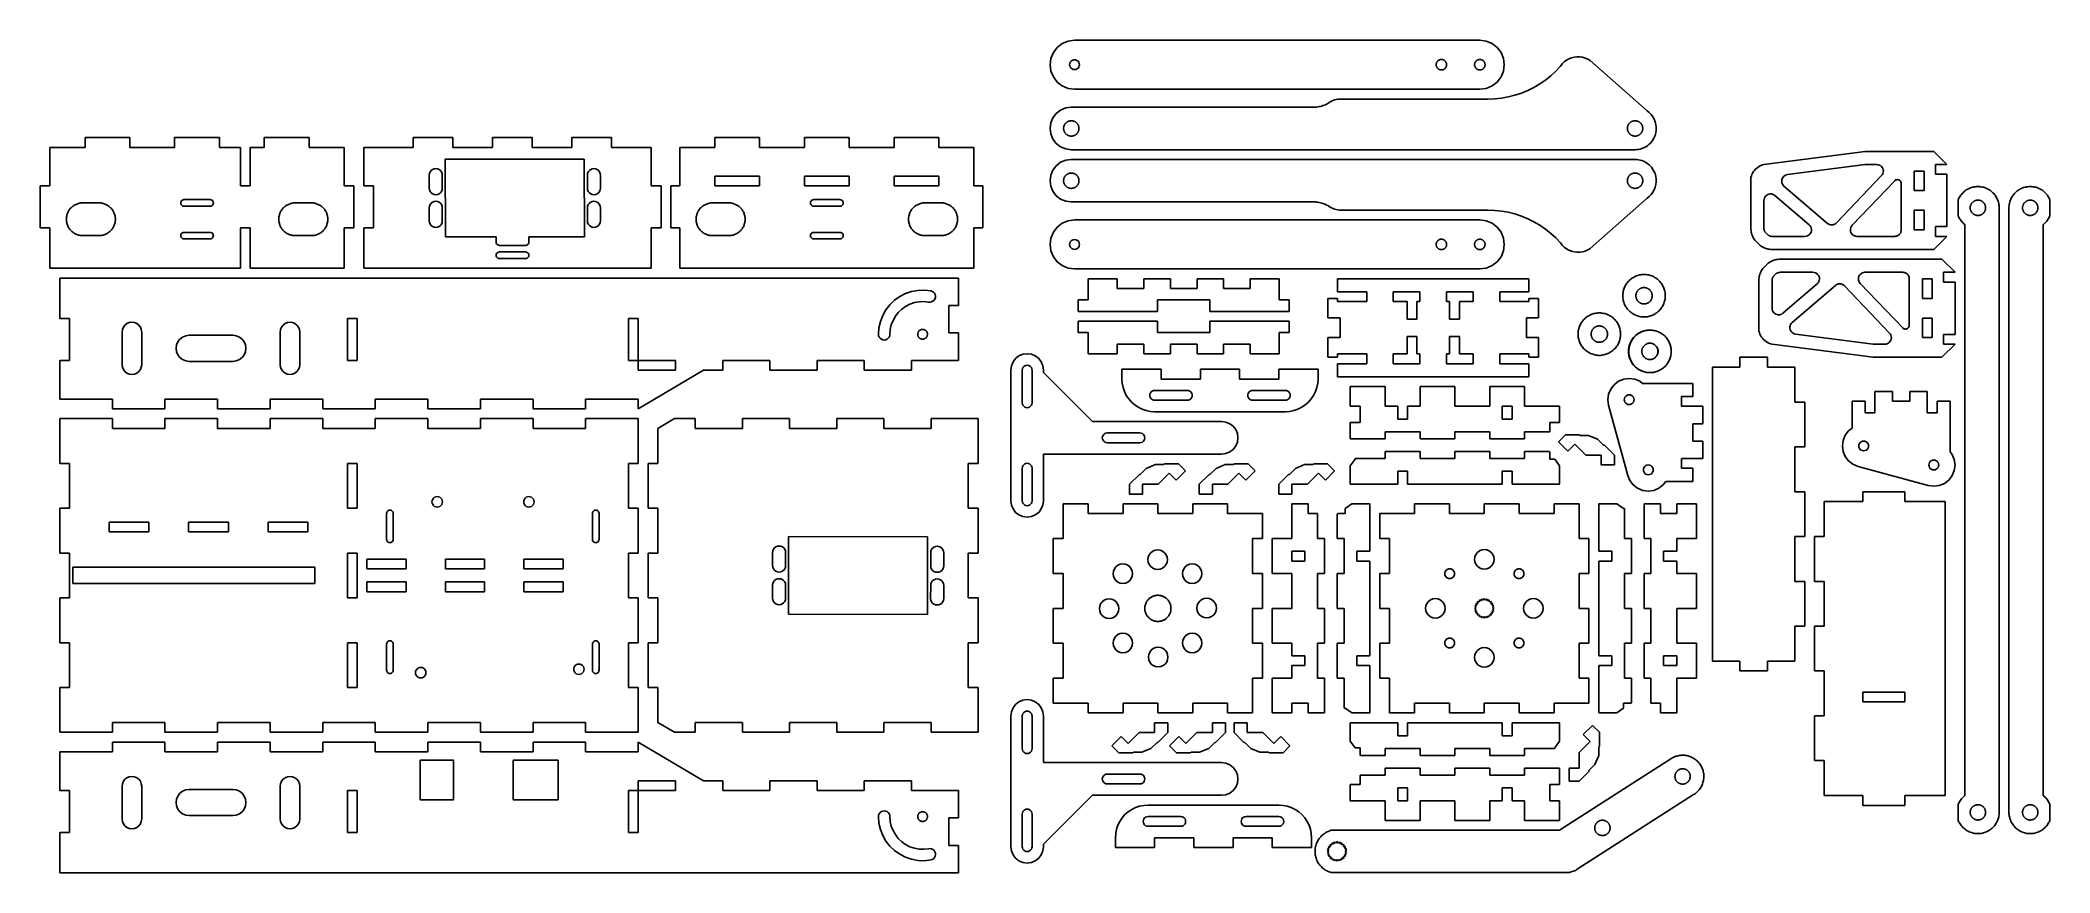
# Model space of a CAD drawing. Extents: x -315 to 300, y -118 to 137.
import ezdxf

# ---------------------------------------------------------------- set-up
doc = ezdxf.new("R2010")
doc.units = 0
doc.header["$MEASUREMENT"] = 0
doc.layers.get('0').update_dxf_attribs({"linetype": 'CONTINUOUS'})

msp = doc.modelspace()

# ---------------------------------------------------------------- linework, layer by layer
for p, q in [((-3.36, 134.9), (-1.81, 136.09)), ((-1.81, 136.09), (0, 136.84)), ((0, 136.84), (1.94, 137.09)), ((125.94, 137.09), (1.94, 137.09)), ((127.89, 136.84), (125.94, 137.09)), ((129.69, 136.09), (127.89, 136.84)), ((131.25, 134.9), (129.69, 136.09)), ((-5.56, 129.59), (-5.3, 131.53)), ((-5.3, 127.65), (-5.56, 129.59)), ((-5.3, 131.53), (-4.55, 133.34)), ((-4.55, 133.34), (-3.36, 134.9)), ((0.44, 129.59), (0.5, 129.98)), ((0.5, 129.2), (0.44, 129.59)), ((0.5, 129.98), (0.65, 130.34)), ((0.65, 128.84), (0.5, 129.2)), ((0.65, 130.34), (0.88, 130.65)), ((0.88, 130.65), (1.19, 130.89)), ((1.19, 130.89), (1.56, 131.04)), ((1.56, 131.04), (1.94, 131.09)), ((1.94, 131.09), (2.33, 131.04)), ((2.33, 131.04), (2.69, 130.89)), ((2.69, 130.89), (3.01, 130.65)), ((3.01, 130.65), (3.24, 130.34)), ((3.24, 130.34), (3.39, 129.98)), ((3.39, 129.2), (3.24, 128.84)), ((3.39, 129.98), (3.44, 129.59)), ((3.44, 129.59), (3.39, 129.2)), ((112.59, 129.59), (112.6, 129.68)), ((112.6, 129.51), (112.59, 129.59)), ((112.6, 129.76), (112.61, 129.84)), ((112.6, 129.68), (112.6, 129.76)), ((112.6, 129.43), (112.6, 129.51)), ((112.61, 129.34), (112.6, 129.43)), ((112.61, 129.84), (112.63, 129.93)), ((112.63, 129.26), (112.61, 129.34)), ((112.63, 129.93), (112.65, 130.01)), ((112.65, 129.18), (112.63, 129.26)), ((112.65, 130.01), (112.67, 130.09)), ((112.67, 129.1), (112.65, 129.18)), ((112.67, 130.09), (112.7, 130.17)), ((112.7, 130.17), (112.73, 130.24)), ((112.73, 130.24), (112.77, 130.32)), ((112.77, 130.32), (112.81, 130.39)), ((112.81, 130.39), (112.85, 130.46)), ((112.85, 130.46), (112.9, 130.53)), ((112.9, 130.53), (112.95, 130.6)), ((112.95, 130.6), (113.01, 130.66)), ((113.01, 130.66), (113.06, 130.72)), ((113.06, 130.72), (113.12, 130.78)), ((113.12, 130.78), (113.19, 130.84)), ((113.19, 130.84), (113.25, 130.89)), ((113.25, 130.89), (113.32, 130.94)), ((113.32, 130.94), (113.39, 130.98)), ((113.39, 130.98), (113.47, 131.02)), ((113.47, 131.02), (113.54, 131.05)), ((113.54, 131.05), (113.62, 131.09)), ((113.62, 131.09), (113.7, 131.11)), ((113.7, 131.11), (113.78, 131.14)), ((113.78, 131.14), (113.86, 131.16)), ((113.86, 131.16), (113.94, 131.17)), ((113.94, 131.17), (114.03, 131.18)), ((114.03, 131.18), (114.11, 131.19)), ((114.11, 131.19), (114.19, 131.19)), ((114.19, 131.19), (114.28, 131.19)), ((114.28, 131.19), (114.36, 131.18)), ((114.36, 131.18), (114.45, 131.17)), ((114.45, 131.17), (114.53, 131.16)), ((114.53, 131.16), (114.61, 131.14)), ((114.61, 131.14), (114.69, 131.11)), ((114.69, 131.11), (114.77, 131.09)), ((114.77, 131.09), (114.85, 131.05)), ((114.85, 131.05), (114.92, 131.02)), ((114.92, 131.02), (114.99, 130.98)), ((114.99, 130.98), (115.07, 130.94)), ((115.07, 130.94), (115.14, 130.89)), ((115.14, 130.89), (115.2, 130.84)), ((115.2, 130.84), (115.27, 130.78)), ((115.27, 130.78), (115.33, 130.72)), ((115.33, 130.72), (115.38, 130.66)), ((115.38, 130.66), (115.44, 130.6)), ((115.44, 130.6), (115.49, 130.53)), ((115.49, 130.53), (115.54, 130.46)), ((115.54, 130.46), (115.58, 130.39)), ((115.58, 130.39), (115.62, 130.32)), ((115.62, 130.32), (115.66, 130.24)), ((115.66, 130.24), (115.69, 130.17)), ((115.69, 130.17), (115.72, 130.09)), ((115.72, 130.09), (115.74, 130.01)), ((115.74, 129.18), (115.72, 129.1)), ((115.74, 130.01), (115.76, 129.93)), ((115.76, 129.26), (115.74, 129.18)), ((115.76, 129.93), (115.78, 129.84)), ((115.78, 129.34), (115.76, 129.26)), ((115.78, 129.84), (115.79, 129.76)), ((115.79, 129.43), (115.78, 129.34)), ((115.79, 129.76), (115.79, 129.68)), ((115.79, 129.68), (115.79, 129.59)), ((115.79, 129.59), (115.79, 129.51)), ((115.79, 129.51), (115.79, 129.43)), ((124.35, 129.68), (124.34, 129.59)), ((124.34, 129.59), (124.35, 129.51)), ((124.36, 129.84), (124.35, 129.76)), ((124.35, 129.76), (124.35, 129.68)), ((124.35, 129.51), (124.35, 129.43)), ((124.35, 129.43), (124.36, 129.34)), ((124.38, 129.93), (124.36, 129.84)), ((124.36, 129.34), (124.38, 129.26)), ((124.4, 130.01), (124.38, 129.93)), ((124.38, 129.26), (124.4, 129.18)), ((124.42, 130.09), (124.4, 130.01)), ((124.4, 129.18), (124.42, 129.1)), ((124.45, 130.17), (124.42, 130.09)), ((124.48, 130.24), (124.45, 130.17)), ((124.52, 130.32), (124.48, 130.24)), ((124.56, 130.39), (124.52, 130.32)), ((124.6, 130.46), (124.56, 130.39)), ((124.65, 130.53), (124.6, 130.46)), ((124.7, 130.6), (124.65, 130.53)), ((124.76, 130.66), (124.7, 130.6)), ((124.81, 130.72), (124.76, 130.66)), ((124.87, 130.78), (124.81, 130.72)), ((124.94, 130.84), (124.87, 130.78)), ((125, 130.89), (124.94, 130.84)), ((125.07, 130.94), (125, 130.89)), ((125.14, 130.98), (125.07, 130.94)), ((125.22, 131.02), (125.14, 130.98)), ((125.29, 131.05), (125.22, 131.02)), ((125.37, 131.09), (125.29, 131.05)), ((125.45, 131.11), (125.37, 131.09)), ((125.53, 131.14), (125.45, 131.11)), ((125.61, 131.16), (125.53, 131.14)), ((125.69, 131.17), (125.61, 131.16)), ((125.78, 131.18), (125.69, 131.17)), ((125.86, 131.19), (125.78, 131.18)), ((125.94, 131.19), (125.86, 131.19)), ((126.03, 131.19), (125.94, 131.19)), ((126.11, 131.18), (126.03, 131.19)), ((126.2, 131.17), (126.11, 131.18)), ((126.28, 131.16), (126.2, 131.17)), ((126.36, 131.14), (126.28, 131.16)), ((126.44, 131.11), (126.36, 131.14)), ((126.52, 131.09), (126.44, 131.11)), ((126.6, 131.05), (126.52, 131.09)), ((126.67, 131.02), (126.6, 131.05)), ((126.74, 130.98), (126.67, 131.02)), ((126.82, 130.94), (126.74, 130.98)), ((126.89, 130.89), (126.82, 130.94)), ((126.95, 130.84), (126.89, 130.89)), ((127.02, 130.78), (126.95, 130.84)), ((127.08, 130.72), (127.02, 130.78)), ((127.13, 130.66), (127.08, 130.72)), ((127.19, 130.6), (127.13, 130.66)), ((127.24, 130.53), (127.19, 130.6)), ((127.29, 130.46), (127.24, 130.53)), ((127.33, 130.39), (127.29, 130.46)), ((127.37, 130.32), (127.33, 130.39)), ((127.41, 130.24), (127.37, 130.32)), ((127.44, 130.17), (127.41, 130.24)), ((127.47, 130.09), (127.44, 130.17)), ((127.49, 130.01), (127.47, 130.09)), ((127.47, 129.1), (127.49, 129.18)), ((127.51, 129.93), (127.49, 130.01)), ((127.49, 129.18), (127.51, 129.26)), ((127.53, 129.84), (127.51, 129.93)), ((127.51, 129.26), (127.53, 129.34)), ((127.54, 129.76), (127.53, 129.84)), ((127.53, 129.34), (127.54, 129.43)), ((127.54, 129.68), (127.54, 129.76)), ((127.54, 129.59), (127.54, 129.68)), ((127.54, 129.51), (127.54, 129.59)), ((127.54, 129.43), (127.54, 129.51)), ((132.44, 133.34), (131.25, 134.9)), ((133.19, 131.53), (132.44, 133.34)), ((133.44, 129.59), (133.19, 131.53)), ((133.19, 127.65), (133.44, 129.59)), ((149.19, 127.62), (150.63, 129.15)), ((150.63, 129.15), (151.16, 129.82)), ((151.16, 129.82), (151.77, 130.42)), ((151.77, 130.42), (152.45, 130.93)), ((152.45, 130.93), (153.2, 131.35)), ((153.2, 131.35), (153.99, 131.67)), ((153.99, 131.67), (154.82, 131.88)), ((154.82, 131.88), (155.67, 131.98)), ((155.67, 131.98), (156.52, 131.97)), ((156.52, 131.97), (157.37, 131.85)), ((157.37, 131.85), (158.19, 131.62)), ((158.19, 131.62), (158.98, 131.28)), ((158.98, 131.28), (159.72, 130.85)), ((159.72, 130.85), (177.12, 115.46)), ((-4.55, 125.84), (-5.3, 127.65)), ((-3.36, 124.29), (-4.55, 125.84)), ((-1.81, 123.1), (-3.36, 124.29)), ((0, 122.35), (-1.81, 123.1)), ((0.88, 128.53), (0.65, 128.84)), ((1.19, 128.29), (0.88, 128.53)), ((1.56, 128.14), (1.19, 128.29)), ((1.94, 128.09), (1.56, 128.14)), ((2.33, 128.14), (1.94, 128.09)), ((2.69, 128.29), (2.33, 128.14)), ((3.01, 128.53), (2.69, 128.29)), ((3.24, 128.84), (3.01, 128.53)), ((112.7, 129.02), (112.67, 129.1)), ((112.73, 128.94), (112.7, 129.02)), ((112.77, 128.87), (112.73, 128.94)), ((112.81, 128.79), (112.77, 128.87)), ((112.85, 128.72), (112.81, 128.79)), ((112.9, 128.65), (112.85, 128.72)), ((112.95, 128.59), (112.9, 128.65)), ((113.01, 128.52), (112.95, 128.59)), ((113.06, 128.46), (113.01, 128.52)), ((113.12, 128.4), (113.06, 128.46)), ((113.19, 128.35), (113.12, 128.4)), ((113.25, 128.3), (113.19, 128.35)), ((113.32, 128.25), (113.25, 128.3)), ((113.39, 128.21), (113.32, 128.25)), ((113.47, 128.17), (113.39, 128.21)), ((113.54, 128.13), (113.47, 128.17)), ((113.62, 128.1), (113.54, 128.13)), ((113.7, 128.07), (113.62, 128.1)), ((113.78, 128.05), (113.7, 128.07)), ((113.86, 128.03), (113.78, 128.05)), ((113.94, 128.01), (113.86, 128.03)), ((114.03, 128), (113.94, 128.01)), ((114.11, 128), (114.03, 128)), ((114.19, 127.99), (114.11, 128)), ((114.28, 128), (114.19, 127.99)), ((114.36, 128), (114.28, 128)), ((114.45, 128.01), (114.36, 128)), ((114.53, 128.03), (114.45, 128.01)), ((114.61, 128.05), (114.53, 128.03)), ((114.69, 128.07), (114.61, 128.05)), ((114.77, 128.1), (114.69, 128.07)), ((114.85, 128.13), (114.77, 128.1)), ((114.92, 128.17), (114.85, 128.13)), ((114.99, 128.21), (114.92, 128.17)), ((115.07, 128.25), (114.99, 128.21)), ((115.14, 128.3), (115.07, 128.25)), ((115.2, 128.35), (115.14, 128.3)), ((115.27, 128.4), (115.2, 128.35)), ((115.33, 128.46), (115.27, 128.4)), ((115.38, 128.52), (115.33, 128.46)), ((115.44, 128.59), (115.38, 128.52)), ((115.49, 128.65), (115.44, 128.59)), ((115.54, 128.72), (115.49, 128.65)), ((115.58, 128.79), (115.54, 128.72)), ((115.62, 128.87), (115.58, 128.79)), ((115.66, 128.94), (115.62, 128.87)), ((115.69, 129.02), (115.66, 128.94)), ((115.72, 129.1), (115.69, 129.02)), ((124.42, 129.1), (124.45, 129.02)), ((124.45, 129.02), (124.48, 128.94)), ((124.48, 128.94), (124.52, 128.87)), ((124.52, 128.87), (124.56, 128.79)), ((124.56, 128.79), (124.6, 128.72)), ((124.6, 128.72), (124.65, 128.65)), ((124.65, 128.65), (124.7, 128.59)), ((124.7, 128.59), (124.76, 128.52)), ((124.76, 128.52), (124.81, 128.46)), ((124.81, 128.46), (124.87, 128.4)), ((124.87, 128.4), (124.94, 128.35)), ((124.94, 128.35), (125, 128.3)), ((125, 128.3), (125.07, 128.25)), ((125.07, 128.25), (125.14, 128.21)), ((125.14, 128.21), (125.22, 128.17)), ((125.22, 128.17), (125.29, 128.13)), ((125.29, 128.13), (125.37, 128.1)), ((125.37, 128.1), (125.45, 128.07)), ((125.45, 128.07), (125.53, 128.05)), ((125.53, 128.05), (125.61, 128.03)), ((125.61, 128.03), (125.69, 128.01)), ((125.69, 128.01), (125.78, 128)), ((125.78, 128), (125.86, 128)), ((125.86, 128), (125.94, 127.99)), ((125.94, 127.99), (126.03, 128)), ((126.03, 128), (126.11, 128)), ((126.11, 128), (126.2, 128.01)), ((126.2, 128.01), (126.28, 128.03)), ((126.28, 128.03), (126.36, 128.05)), ((126.36, 128.05), (126.44, 128.07)), ((126.44, 128.07), (126.52, 128.1)), ((126.52, 128.1), (126.6, 128.13)), ((126.6, 128.13), (126.67, 128.17)), ((126.67, 128.17), (126.74, 128.21)), ((126.74, 128.21), (126.82, 128.25)), ((126.82, 128.25), (126.89, 128.3)), ((126.89, 128.3), (126.95, 128.35)), ((126.95, 128.35), (127.02, 128.4)), ((127.02, 128.4), (127.08, 128.46)), ((127.08, 128.46), (127.13, 128.52)), ((127.13, 128.52), (127.19, 128.59)), ((127.19, 128.59), (127.24, 128.65)), ((127.24, 128.65), (127.29, 128.72)), ((127.29, 128.72), (127.33, 128.79)), ((127.33, 128.79), (127.37, 128.87)), ((127.37, 128.87), (127.41, 128.94)), ((127.41, 128.94), (127.44, 129.02)), ((127.44, 129.02), (127.47, 129.1)), ((127.89, 122.35), (129.69, 123.1)), ((129.69, 123.1), (131.25, 124.29)), ((131.25, 124.29), (132.44, 125.84)), ((132.44, 125.84), (133.19, 127.65)), ((142.5, 122.65), (144.3, 123.72)), ((144.3, 123.72), (146.02, 124.9)), ((146.02, 124.9), (147.66, 126.21)), ((147.66, 126.21), (149.19, 127.62)), ((1.94, 122.09), (0, 122.35)), ((1.94, 122.09), (125.94, 122.09)), ((77.58, 116.94), (77.2, 116.83)), ((77.96, 117.06), (77.58, 116.94)), ((78.34, 117.2), (77.96, 117.06)), ((78.7, 117.36), (78.34, 117.2)), ((79.06, 117.54), (78.7, 117.36)), ((79.41, 117.73), (79.06, 117.54)), ((79.75, 117.94), (79.41, 117.73)), ((80.16, 118.2), (79.75, 117.94)), ((80.59, 118.43), (80.16, 118.2)), ((81.04, 118.63), (80.59, 118.43)), ((81.51, 118.8), (81.04, 118.63)), ((81.98, 118.93), (81.51, 118.8)), ((82.46, 119.02), (81.98, 118.93)), ((82.95, 119.07), (82.46, 119.02)), ((83.44, 119.09), (82.95, 119.07)), ((83.44, 119.09), (128.44, 119.09)), ((125.94, 122.09), (127.89, 122.35)), ((128.44, 119.09), (130.54, 119.17)), ((130.54, 119.17), (132.62, 119.39)), ((132.62, 119.39), (134.67, 119.76)), ((134.67, 119.76), (136.7, 120.27)), ((136.7, 120.27), (138.69, 120.93)), ((138.69, 120.93), (140.62, 121.72)), ((140.62, 121.72), (142.5, 122.65)), ((-5.56, 110.09), (-5.33, 111.78)), ((-5.33, 111.78), (-4.68, 113.34)), ((-4.68, 113.34), (-3.65, 114.69)), ((-3.65, 114.69), (-2.31, 115.72)), ((-2.31, 115.72), (-0.74, 116.37)), ((-1.35, 110.58), (-1.33, 110.7)), ((-1.33, 110.7), (-1.29, 110.82)), ((-1.29, 110.82), (-1.25, 110.94)), ((-1.25, 110.94), (-1.2, 111.05)), ((-1.2, 111.05), (-1.15, 111.16)), ((-1.15, 111.16), (-1.09, 111.27)), ((-1.09, 111.27), (-1.03, 111.37)), ((-1.03, 111.37), (-0.96, 111.47)), ((-0.96, 111.47), (-0.88, 111.57)), ((-0.88, 111.57), (-0.8, 111.67)), ((-0.8, 111.67), (-0.72, 111.75)), ((-0.74, 116.37), (0.94, 116.59)), ((-0.72, 111.75), (-0.63, 111.84)), ((-0.63, 111.84), (-0.53, 111.92)), ((-0.53, 111.92), (-0.44, 111.99)), ((-0.44, 111.99), (-0.34, 112.06)), ((-0.34, 112.06), (-0.23, 112.13)), ((-0.23, 112.13), (-0.12, 112.19)), ((-0.12, 112.19), (-0.01, 112.24)), ((-0.01, 112.24), (0.1, 112.29)), ((0.1, 112.29), (0.22, 112.33)), ((0.22, 112.33), (0.34, 112.36)), ((0.34, 112.36), (0.46, 112.39)), ((0.46, 112.39), (0.58, 112.41)), ((0.58, 112.41), (0.7, 112.43)), ((0.7, 112.43), (0.82, 112.44)), ((0.82, 112.44), (0.94, 112.44)), ((0.94, 116.59), (75.23, 116.59)), ((0.94, 112.44), (1.07, 112.44)), ((1.07, 112.44), (1.19, 112.43)), ((1.19, 112.43), (1.31, 112.41)), ((1.31, 112.41), (1.43, 112.39)), ((1.43, 112.39), (1.55, 112.36)), ((1.55, 112.36), (1.67, 112.33)), ((1.67, 112.33), (1.79, 112.29)), ((1.79, 112.29), (1.9, 112.24)), ((1.9, 112.24), (2.01, 112.19)), ((2.01, 112.19), (2.12, 112.13)), ((2.12, 112.13), (2.22, 112.06)), ((2.22, 112.06), (2.33, 111.99)), ((2.33, 111.99), (2.42, 111.92)), ((2.42, 111.92), (2.52, 111.84)), ((2.52, 111.84), (2.61, 111.75)), ((2.61, 111.75), (2.69, 111.67)), ((2.69, 111.67), (2.77, 111.57)), ((2.77, 111.57), (2.85, 111.47)), ((2.85, 111.47), (2.92, 111.37)), ((2.92, 111.37), (2.98, 111.27)), ((2.98, 111.27), (3.04, 111.16)), ((3.04, 111.16), (3.09, 111.05)), ((3.09, 111.05), (3.14, 110.94)), ((3.14, 110.94), (3.18, 110.82)), ((3.18, 110.82), (3.21, 110.7)), ((3.21, 110.7), (3.24, 110.58)), ((75.63, 116.6), (75.23, 116.59)), ((76.02, 116.63), (75.63, 116.6)), ((76.42, 116.68), (76.02, 116.63)), ((76.81, 116.75), (76.42, 116.68)), ((77.2, 116.83), (76.81, 116.75)), ((171.15, 110.58), (171.17, 110.7)), ((171.17, 110.7), (171.21, 110.82)), ((171.21, 110.82), (171.25, 110.94)), ((171.25, 110.94), (171.3, 111.05)), ((171.3, 111.05), (171.35, 111.16)), ((171.35, 111.16), (171.41, 111.27)), ((171.41, 111.27), (171.47, 111.37)), ((171.47, 111.37), (171.54, 111.47)), ((171.54, 111.47), (171.62, 111.57)), ((171.62, 111.57), (171.7, 111.67)), ((171.7, 111.67), (171.78, 111.75)), ((171.78, 111.75), (171.87, 111.84)), ((171.87, 111.84), (171.97, 111.92)), ((171.97, 111.92), (172.06, 111.99)), ((172.06, 111.99), (172.16, 112.06)), ((172.16, 112.06), (172.27, 112.13)), ((172.27, 112.13), (172.38, 112.19)), ((172.38, 112.19), (172.49, 112.24)), ((172.49, 112.24), (172.6, 112.29)), ((172.6, 112.29), (172.72, 112.33)), ((172.72, 112.33), (172.84, 112.36)), ((172.84, 112.36), (172.96, 112.39)), ((172.96, 112.39), (173.08, 112.41)), ((173.08, 112.41), (173.2, 112.43)), ((173.2, 112.43), (173.32, 112.44)), ((173.32, 112.44), (173.44, 112.44)), ((173.44, 112.44), (173.57, 112.44)), ((173.57, 112.44), (173.69, 112.43)), ((173.69, 112.43), (173.81, 112.41)), ((173.81, 112.41), (173.93, 112.39)), ((173.93, 112.39), (174.05, 112.36)), ((174.05, 112.36), (174.17, 112.33)), ((174.17, 112.33), (174.29, 112.29)), ((174.29, 112.29), (174.4, 112.24)), ((174.4, 112.24), (174.51, 112.19)), ((174.51, 112.19), (174.62, 112.13)), ((174.62, 112.13), (174.72, 112.06)), ((174.72, 112.06), (174.83, 111.99)), ((174.83, 111.99), (174.92, 111.92)), ((174.92, 111.92), (175.02, 111.84)), ((175.02, 111.84), (175.11, 111.75)), ((175.11, 111.75), (175.19, 111.67)), ((175.19, 111.67), (175.27, 111.57)), ((175.27, 111.57), (175.35, 111.47)), ((175.35, 111.47), (175.42, 111.37)), ((175.42, 111.37), (175.48, 111.27)), ((175.48, 111.27), (175.54, 111.16)), ((175.54, 111.16), (175.59, 111.05)), ((175.59, 111.05), (175.64, 110.94)), ((175.64, 110.94), (175.68, 110.82)), ((175.68, 110.82), (175.71, 110.7)), ((175.71, 110.7), (175.74, 110.58)), ((177.79, 114.93), (177.12, 115.46)), ((178.38, 114.32), (177.79, 114.93)), ((178.89, 113.64), (178.38, 114.32)), ((179.31, 112.9), (178.89, 113.64)), ((179.62, 112.11), (179.31, 112.9)), ((179.83, 111.29), (179.62, 112.11)), ((179.94, 110.44), (179.83, 111.29)), ((-300.84, 107.29), (-300.84, 104.29)), ((-287.13, 107.29), (-300.84, 107.29)), ((-287.13, 107.29), (-287.13, 104.29)), ((-273.41, 107.29), (-273.41, 104.29)), ((-259.7, 107.29), (-273.41, 107.29)), ((-259.7, 107.29), (-259.7, 104.29)), ((-245.98, 107.29), (-245.98, 104.29)), ((-232.27, 107.29), (-245.98, 107.29)), ((-232.27, 107.29), (-232.27, 104.29)), ((-200.41, 104.29), (-200.41, 107.29)), ((-200.41, 107.29), (-188.27, 107.29)), ((-188.27, 107.29), (-188.27, 104.29)), ((-176.13, 104.29), (-176.13, 107.29)), ((-176.13, 107.29), (-163.98, 107.29)), ((-163.98, 107.29), (-163.98, 104.29)), ((-151.84, 104.29), (-151.84, 107.29)), ((-151.84, 107.29), (-139.7, 107.29)), ((-139.7, 107.29), (-139.7, 104.29)), ((-108.14, 107.29), (-108.14, 104.29)), ((-94.43, 107.29), (-108.14, 107.29)), ((-94.43, 107.29), (-94.43, 104.29)), ((-80.71, 107.29), (-80.71, 104.29)), ((-67, 107.29), (-80.71, 107.29)), ((-67, 107.29), (-67, 104.29)), ((-53.28, 107.29), (-53.28, 104.29)), ((-39.57, 107.29), (-53.28, 107.29)), ((-39.57, 107.29), (-39.57, 104.29)), ((-5.33, 108.41), (-5.56, 110.09)), ((-4.68, 106.84), (-5.33, 108.41)), ((-3.65, 105.5), (-4.68, 106.84)), ((-2.31, 104.46), (-3.65, 105.5)), ((-1.41, 110.09), (-1.4, 110.22)), ((-1.4, 109.97), (-1.41, 110.09)), ((-1.4, 110.22), (-1.39, 110.34)), ((-1.39, 109.85), (-1.4, 109.97)), ((-1.39, 110.34), (-1.38, 110.46)), ((-1.38, 109.73), (-1.39, 109.85)), ((-1.38, 110.46), (-1.35, 110.58)), ((-1.35, 109.6), (-1.38, 109.73)), ((-1.33, 109.49), (-1.35, 109.6)), ((-1.29, 109.37), (-1.33, 109.49)), ((-1.25, 109.25), (-1.29, 109.37)), ((-1.2, 109.14), (-1.25, 109.25)), ((-1.15, 109.03), (-1.2, 109.14)), ((-1.09, 108.92), (-1.15, 109.03)), ((-1.03, 108.81), (-1.09, 108.92)), ((-0.96, 108.71), (-1.03, 108.81)), ((-0.88, 108.61), (-0.96, 108.71)), ((-0.8, 108.52), (-0.88, 108.61)), ((-0.72, 108.43), (-0.8, 108.52)), ((-0.63, 108.35), (-0.72, 108.43)), ((-0.53, 108.27), (-0.63, 108.35)), ((-0.44, 108.19), (-0.53, 108.27)), ((-0.34, 108.12), (-0.44, 108.19)), ((-0.23, 108.06), (-0.34, 108.12)), ((-0.12, 108), (-0.23, 108.06)), ((-0.01, 107.95), (-0.12, 108)), ((0.1, 107.9), (-0.01, 107.95)), ((0.22, 107.86), (0.1, 107.9)), ((0.34, 107.82), (0.22, 107.86)), ((0.46, 107.79), (0.34, 107.82)), ((0.58, 107.77), (0.46, 107.79)), ((0.7, 107.76), (0.58, 107.77)), ((0.82, 107.75), (0.7, 107.76)), ((0.94, 107.74), (0.82, 107.75)), ((1.07, 107.75), (0.94, 107.74)), ((1.19, 107.76), (1.07, 107.75)), ((1.31, 107.77), (1.19, 107.76)), ((1.43, 107.79), (1.31, 107.77)), ((1.55, 107.82), (1.43, 107.79)), ((1.67, 107.86), (1.55, 107.82)), ((1.79, 107.9), (1.67, 107.86)), ((1.9, 107.95), (1.79, 107.9)), ((2.01, 108), (1.9, 107.95)), ((2.12, 108.06), (2.01, 108)), ((2.22, 108.12), (2.12, 108.06)), ((2.33, 108.19), (2.22, 108.12)), ((2.42, 108.27), (2.33, 108.19)), ((2.52, 108.35), (2.42, 108.27)), ((2.61, 108.43), (2.52, 108.35)), ((2.69, 108.52), (2.61, 108.43)), ((2.77, 108.61), (2.69, 108.52)), ((2.85, 108.71), (2.77, 108.61)), ((2.92, 108.81), (2.85, 108.71)), ((2.98, 108.92), (2.92, 108.81)), ((3.04, 109.03), (2.98, 108.92)), ((3.09, 109.14), (3.04, 109.03)), ((3.14, 109.25), (3.09, 109.14)), ((3.18, 109.37), (3.14, 109.25)), ((3.21, 109.49), (3.18, 109.37)), ((3.24, 109.6), (3.21, 109.49)), ((3.24, 110.58), (3.27, 110.46)), ((3.27, 109.73), (3.24, 109.6)), ((3.27, 110.46), (3.28, 110.34)), ((3.28, 109.85), (3.27, 109.73)), ((3.28, 110.34), (3.29, 110.22)), ((3.29, 109.97), (3.28, 109.85)), ((3.29, 110.22), (3.29, 110.09)), ((3.29, 110.09), (3.29, 109.97)), ((171.09, 110.09), (171.1, 110.22)), ((171.1, 109.97), (171.09, 110.09)), ((171.1, 110.22), (171.11, 110.34)), ((171.11, 109.85), (171.1, 109.97)), ((171.11, 110.34), (171.12, 110.46)), ((171.12, 109.73), (171.11, 109.85)), ((171.12, 110.46), (171.15, 110.58)), ((171.15, 109.6), (171.12, 109.73)), ((171.17, 109.49), (171.15, 109.6)), ((171.21, 109.37), (171.17, 109.49)), ((171.25, 109.25), (171.21, 109.37)), ((171.3, 109.14), (171.25, 109.25)), ((171.35, 109.03), (171.3, 109.14)), ((171.41, 108.92), (171.35, 109.03)), ((171.47, 108.81), (171.41, 108.92)), ((171.54, 108.71), (171.47, 108.81)), ((171.62, 108.61), (171.54, 108.71)), ((171.7, 108.52), (171.62, 108.61)), ((171.78, 108.43), (171.7, 108.52)), ((171.87, 108.35), (171.78, 108.43)), ((171.97, 108.27), (171.87, 108.35)), ((172.06, 108.19), (171.97, 108.27)), ((172.16, 108.12), (172.06, 108.19)), ((172.27, 108.06), (172.16, 108.12)), ((172.38, 108), (172.27, 108.06)), ((172.49, 107.95), (172.38, 108)), ((172.6, 107.9), (172.49, 107.95)), ((172.72, 107.86), (172.6, 107.9)), ((172.84, 107.82), (172.72, 107.86)), ((172.96, 107.79), (172.84, 107.82)), ((173.08, 107.77), (172.96, 107.79)), ((173.2, 107.76), (173.08, 107.77)), ((173.32, 107.75), (173.2, 107.76)), ((173.44, 107.74), (173.32, 107.75)), ((173.57, 107.75), (173.44, 107.74)), ((173.69, 107.76), (173.57, 107.75)), ((173.81, 107.77), (173.69, 107.76)), ((173.93, 107.79), (173.81, 107.77)), ((174.05, 107.82), (173.93, 107.79)), ((174.17, 107.86), (174.05, 107.82)), ((174.29, 107.9), (174.17, 107.86)), ((174.4, 107.95), (174.29, 107.9)), ((174.51, 108), (174.4, 107.95)), ((174.62, 108.06), (174.51, 108)), ((174.72, 108.12), (174.62, 108.06)), ((174.83, 108.19), (174.72, 108.12)), ((174.92, 108.27), (174.83, 108.19)), ((175.02, 108.35), (174.92, 108.27)), ((175.11, 108.43), (175.02, 108.35)), ((175.19, 108.52), (175.11, 108.43)), ((175.27, 108.61), (175.19, 108.52)), ((175.35, 108.71), (175.27, 108.61)), ((175.42, 108.81), (175.35, 108.71)), ((175.48, 108.92), (175.42, 108.81)), ((175.54, 109.03), (175.48, 108.92)), ((175.59, 109.14), (175.54, 109.03)), ((175.64, 109.25), (175.59, 109.14)), ((175.68, 109.37), (175.64, 109.25)), ((175.71, 109.49), (175.68, 109.37)), ((175.74, 109.6), (175.71, 109.49)), ((175.74, 110.58), (175.77, 110.46)), ((175.77, 109.73), (175.74, 109.6)), ((175.77, 110.46), (175.78, 110.34)), ((175.78, 109.85), (175.77, 109.73)), ((175.78, 110.34), (175.79, 110.22)), ((175.79, 109.97), (175.78, 109.85)), ((175.79, 110.22), (175.79, 110.09)), ((175.79, 110.09), (175.79, 109.97)), ((176.48, 104.34), (176.93, 104.61)), ((176.93, 104.61), (177.36, 104.91)), ((177.36, 104.91), (177.77, 105.24)), ((177.77, 105.24), (178.15, 105.6)), ((178.15, 105.6), (178.49, 106)), ((178.49, 106), (178.81, 106.42)), ((178.81, 106.42), (179.24, 107.15)), ((179.24, 107.15), (179.58, 107.93)), ((179.58, 107.93), (179.8, 108.75)), ((179.8, 108.75), (179.93, 109.59)), ((179.93, 109.59), (179.94, 110.44)), ((-300.84, 104.29), (-311.56, 104.29)), ((-311.56, 92.49), (-311.56, 104.29)), ((-273.41, 104.29), (-287.13, 104.29)), ((-253.26, 104.29), (-259.7, 104.29)), ((-253.26, 92.49), (-253.26, 104.29)), ((-245.98, 104.29), (-250.26, 104.29)), ((-250.26, 104.29), (-250.26, 92.49)), ((-221.56, 104.29), (-232.27, 104.29)), ((-221.56, 104.29), (-221.56, 92.49)), ((-215.56, 104.29), (-200.41, 104.29)), ((-215.56, 92.49), (-215.56, 104.29)), ((-190.58, 76.9), (-190.61, 100.69)), ((-190.61, 100.69), (-148.06, 100.69)), ((-188.27, 104.29), (-176.13, 104.29)), ((-163.98, 104.29), (-151.84, 104.29)), ((-148.06, 100.69), (-148.03, 76.9)), ((-139.7, 104.29), (-127.56, 104.29)), ((-127.56, 92.49), (-127.56, 104.29)), ((-108.14, 104.29), (-118.86, 104.29)), ((-118.86, 92.49), (-118.86, 104.29)), ((-80.71, 104.29), (-94.43, 104.29)), ((-53.28, 104.29), (-67, 104.29)), ((-28.86, 104.29), (-39.57, 104.29)), ((-28.86, 104.29), (-28.86, 92.49)), ((-3.65, 98.69), (-4.68, 97.34)), ((-2.31, 99.72), (-3.65, 98.69)), ((-0.74, 103.81), (-2.31, 104.46)), ((-0.74, 100.37), (-2.31, 99.72)), ((0.94, 103.59), (-0.74, 103.81)), ((0.94, 100.59), (-0.74, 100.37)), ((173.44, 103.59), (0.94, 103.59)), ((173.44, 100.59), (0.94, 100.59)), ((173.44, 103.59), (173.97, 103.61)), ((173.44, 100.59), (173.97, 100.57)), ((173.97, 103.61), (174.49, 103.68)), ((173.97, 100.57), (174.49, 100.51)), ((174.49, 103.68), (175.01, 103.78)), ((174.49, 100.51), (175.01, 100.4)), ((175.01, 103.78), (175.51, 103.93)), ((175.01, 100.4), (175.51, 100.26)), ((175.51, 103.93), (176, 104.12)), ((175.51, 100.26), (176, 100.07)), ((176, 104.12), (176.48, 104.34)), ((176, 100.07), (176.48, 99.84)), ((176.48, 99.84), (176.93, 99.58)), ((176.93, 99.58), (177.36, 99.28)), ((177.36, 99.28), (177.77, 98.95)), ((177.77, 98.95), (178.15, 98.58)), ((178.15, 98.58), (178.49, 98.19)), ((211.51, 98.52), (211.08, 98.26)), ((211.95, 98.74), (211.51, 98.52)), ((212.41, 98.92), (211.95, 98.74)), ((212.89, 99.06), (212.41, 98.92)), ((243.89, 103.06), (212.89, 99.06)), ((243.89, 99.03), (220.05, 95.95)), ((243.89, 103.06), (264.89, 103.06)), ((247.43, 99.04), (243.89, 99.03)), ((247.82, 99), (247.43, 99.04)), ((247.82, 99), (248.19, 98.89)), ((248.53, 98.71), (248.19, 98.89)), ((248.84, 98.46), (248.53, 98.71)), ((249.08, 98.17), (248.84, 98.46)), ((264.89, 103.06), (268.89, 99.06)), ((268.89, 99.06), (265.39, 99.06)), ((265.39, 99.06), (265.39, 96.06)), ((-314.56, 92.49), (-311.56, 92.49)), ((-314.56, 92.49), (-314.56, 79.63)), ((-250.26, 92.49), (-253.26, 92.49)), ((-221.56, 92.49), (-218.56, 92.49)), ((-218.56, 79.63), (-218.56, 92.49)), ((-215.56, 92.49), (-212.56, 92.49)), ((-212.56, 79.63), (-212.56, 92.49)), ((-195.44, 96.31), (-195.51, 95.79)), ((-195.51, 95.79), (-195.51, 91.79)), ((-195.24, 96.79), (-195.44, 96.31)), ((-194.92, 97.21), (-195.24, 96.79)), ((-194.51, 97.53), (-194.92, 97.21)), ((-194.02, 97.73), (-194.51, 97.53)), ((-193.51, 97.79), (-194.02, 97.73)), ((-192.99, 97.73), (-193.51, 97.79)), ((-192.51, 97.53), (-192.99, 97.73)), ((-192.09, 97.21), (-192.51, 97.53)), ((-191.77, 96.8), (-192.09, 97.21)), ((-191.57, 96.31), (-191.77, 96.8)), ((-191.51, 95.8), (-191.57, 96.31)), ((-191.51, 95.8), (-191.51, 91.79)), ((-147.11, 95.79), (-147.04, 96.31)), ((-147.11, 95.79), (-147.11, 91.79)), ((-147.04, 96.31), (-146.84, 96.79)), ((-146.84, 96.79), (-146.52, 97.21)), ((-146.52, 97.21), (-146.11, 97.53)), ((-146.11, 97.53), (-145.62, 97.73)), ((-145.62, 97.73), (-145.11, 97.79)), ((-145.11, 97.79), (-144.59, 97.73)), ((-144.59, 97.73), (-144.11, 97.53)), ((-144.11, 97.53), (-143.69, 97.21)), ((-143.69, 97.21), (-143.37, 96.79)), ((-143.37, 96.79), (-143.17, 96.31)), ((-143.17, 96.31), (-143.11, 95.79)), ((-143.11, 95.79), (-143.11, 91.79)), ((-124.56, 92.49), (-127.56, 92.49)), ((-124.56, 92.49), (-124.56, 79.63)), ((-121.56, 92.49), (-118.86, 92.49)), ((-121.56, 92.49), (-121.56, 79.63)), ((-108.14, 92.49), (-108.14, 95.49)), ((-108.14, 95.49), (-94.43, 95.49)), ((-94.43, 92.49), (-108.14, 92.49)), ((-94.43, 95.49), (-94.43, 92.49)), ((-80.71, 92.49), (-80.71, 95.49)), ((-80.71, 95.49), (-67, 95.49)), ((-67, 92.49), (-80.71, 92.49)), ((-67, 95.49), (-67, 92.49)), ((-53.28, 92.49), (-53.28, 95.49)), ((-53.28, 95.49), (-39.57, 95.49)), ((-39.57, 92.49), (-53.28, 92.49)), ((-39.57, 95.49), (-39.57, 92.49)), ((-28.86, 92.49), (-26.16, 92.49)), ((-26.16, 79.63), (-26.16, 92.49)), ((-5.33, 95.78), (-5.56, 94.09)), ((-5.56, 94.09), (-5.33, 92.41)), ((-4.68, 97.34), (-5.33, 95.78)), ((-5.33, 92.41), (-4.68, 90.84)), ((-1.4, 94.22), (-1.41, 94.09)), ((-1.41, 94.09), (-1.4, 93.97)), ((-1.39, 94.34), (-1.4, 94.22)), ((-1.4, 93.97), (-1.39, 93.85)), ((-1.38, 94.46), (-1.39, 94.34)), ((-1.39, 93.85), (-1.38, 93.73)), ((-1.35, 94.58), (-1.38, 94.46)), ((-1.38, 93.73), (-1.35, 93.6)), ((-1.33, 94.7), (-1.35, 94.58)), ((-1.35, 93.6), (-1.33, 93.49)), ((-1.29, 94.82), (-1.33, 94.7)), ((-1.33, 93.49), (-1.29, 93.37)), ((-1.25, 94.94), (-1.29, 94.82)), ((-1.29, 93.37), (-1.25, 93.25)), ((-1.2, 95.05), (-1.25, 94.94)), ((-1.25, 93.25), (-1.2, 93.14)), ((-1.15, 95.16), (-1.2, 95.05)), ((-1.2, 93.14), (-1.15, 93.03)), ((-1.09, 95.27), (-1.15, 95.16)), ((-1.15, 93.03), (-1.09, 92.92)), ((-1.03, 95.37), (-1.09, 95.27)), ((-1.09, 92.92), (-1.03, 92.81)), ((-0.96, 95.47), (-1.03, 95.37)), ((-1.03, 92.81), (-0.96, 92.71)), ((-0.88, 95.57), (-0.96, 95.47)), ((-0.96, 92.71), (-0.88, 92.61)), ((-0.8, 95.67), (-0.88, 95.57)), ((-0.88, 92.61), (-0.8, 92.52)), ((-0.72, 95.75), (-0.8, 95.67)), ((-0.8, 92.52), (-0.72, 92.43)), ((-0.63, 95.84), (-0.72, 95.75)), ((-0.72, 92.43), (-0.63, 92.35)), ((-0.53, 95.92), (-0.63, 95.84)), ((-0.63, 92.35), (-0.53, 92.27)), ((-0.44, 95.99), (-0.53, 95.92)), ((-0.53, 92.27), (-0.44, 92.19)), ((-0.34, 96.06), (-0.44, 95.99)), ((-0.23, 96.13), (-0.34, 96.06)), ((-0.12, 96.19), (-0.23, 96.13)), ((-0.01, 96.24), (-0.12, 96.19)), ((0.1, 96.29), (-0.01, 96.24)), ((0.22, 96.33), (0.1, 96.29)), ((0.34, 96.36), (0.22, 96.33)), ((0.46, 96.39), (0.34, 96.36)), ((0.58, 96.41), (0.46, 96.39)), ((0.7, 96.43), (0.58, 96.41)), ((0.82, 96.44), (0.7, 96.43)), ((0.94, 96.44), (0.82, 96.44)), ((1.07, 96.44), (0.94, 96.44)), ((1.19, 96.43), (1.07, 96.44)), ((1.31, 96.41), (1.19, 96.43)), ((1.43, 96.39), (1.31, 96.41)), ((1.55, 96.36), (1.43, 96.39)), ((1.67, 96.33), (1.55, 96.36)), ((1.79, 96.29), (1.67, 96.33)), ((1.9, 96.24), (1.79, 96.29)), ((2.01, 96.19), (1.9, 96.24)), ((2.12, 96.13), (2.01, 96.19)), ((2.22, 96.06), (2.12, 96.13)), ((2.33, 95.99), (2.22, 96.06)), ((2.42, 95.92), (2.33, 95.99)), ((2.33, 92.19), (2.42, 92.27)), ((2.52, 95.84), (2.42, 95.92)), ((2.42, 92.27), (2.52, 92.35)), ((2.61, 95.75), (2.52, 95.84)), ((2.52, 92.35), (2.61, 92.43)), ((2.69, 95.67), (2.61, 95.75)), ((2.61, 92.43), (2.69, 92.52)), ((2.77, 95.57), (2.69, 95.67)), ((2.69, 92.52), (2.77, 92.61)), ((2.85, 95.47), (2.77, 95.57)), ((2.77, 92.61), (2.85, 92.71)), ((2.92, 95.37), (2.85, 95.47)), ((2.85, 92.71), (2.92, 92.81)), ((2.98, 95.27), (2.92, 95.37)), ((2.92, 92.81), (2.98, 92.92)), ((3.04, 95.16), (2.98, 95.27)), ((2.98, 92.92), (3.04, 93.03)), ((3.09, 95.05), (3.04, 95.16)), ((3.04, 93.03), (3.09, 93.14)), ((3.14, 94.94), (3.09, 95.05)), ((3.09, 93.14), (3.14, 93.25)), ((3.18, 94.82), (3.14, 94.94)), ((3.14, 93.25), (3.18, 93.37)), ((3.21, 94.7), (3.18, 94.82)), ((3.18, 93.37), (3.21, 93.49)), ((3.24, 94.58), (3.21, 94.7)), ((3.21, 93.49), (3.24, 93.6)), ((3.27, 94.46), (3.24, 94.58)), ((3.24, 93.6), (3.27, 93.73)), ((3.28, 94.34), (3.27, 94.46)), ((3.27, 93.73), (3.28, 93.85)), ((3.29, 94.22), (3.28, 94.34)), ((3.28, 93.85), (3.29, 93.97)), ((3.29, 94.09), (3.29, 94.22)), ((3.29, 93.97), (3.29, 94.09)), ((171.1, 94.22), (171.09, 94.09)), ((171.09, 94.09), (171.1, 93.97)), ((171.11, 94.34), (171.1, 94.22)), ((171.1, 93.97), (171.11, 93.85)), ((171.12, 94.46), (171.11, 94.34)), ((171.11, 93.85), (171.12, 93.73)), ((171.15, 94.58), (171.12, 94.46)), ((171.12, 93.73), (171.15, 93.6)), ((171.17, 94.7), (171.15, 94.58)), ((171.15, 93.6), (171.17, 93.49)), ((171.21, 94.82), (171.17, 94.7)), ((171.17, 93.49), (171.21, 93.37)), ((171.25, 94.94), (171.21, 94.82)), ((171.21, 93.37), (171.25, 93.25)), ((171.3, 95.05), (171.25, 94.94)), ((171.25, 93.25), (171.3, 93.14)), ((171.35, 95.16), (171.3, 95.05)), ((171.3, 93.14), (171.35, 93.03)), ((171.41, 95.27), (171.35, 95.16)), ((171.35, 93.03), (171.41, 92.92)), ((171.47, 95.37), (171.41, 95.27)), ((171.41, 92.92), (171.47, 92.81)), ((171.54, 95.47), (171.47, 95.37)), ((171.47, 92.81), (171.54, 92.71)), ((171.62, 95.57), (171.54, 95.47)), ((171.54, 92.71), (171.62, 92.61)), ((171.7, 95.67), (171.62, 95.57)), ((171.62, 92.61), (171.7, 92.52)), ((171.78, 95.75), (171.7, 95.67)), ((171.7, 92.52), (171.78, 92.43)), ((171.87, 95.84), (171.78, 95.75)), ((171.78, 92.43), (171.87, 92.35)), ((171.97, 95.92), (171.87, 95.84)), ((171.87, 92.35), (171.97, 92.27)), ((172.06, 95.99), (171.97, 95.92)), ((171.97, 92.27), (172.06, 92.19)), ((172.16, 96.06), (172.06, 95.99)), ((172.27, 96.13), (172.16, 96.06)), ((172.38, 96.19), (172.27, 96.13)), ((172.49, 96.24), (172.38, 96.19)), ((172.6, 96.29), (172.49, 96.24)), ((172.72, 96.33), (172.6, 96.29)), ((172.84, 96.36), (172.72, 96.33)), ((172.96, 96.39), (172.84, 96.36)), ((173.08, 96.41), (172.96, 96.39)), ((173.2, 96.43), (173.08, 96.41)), ((173.32, 96.44), (173.2, 96.43)), ((173.44, 96.44), (173.32, 96.44)), ((173.57, 96.44), (173.44, 96.44)), ((173.69, 96.43), (173.57, 96.44)), ((173.81, 96.41), (173.69, 96.43)), ((173.93, 96.39), (173.81, 96.41)), ((174.05, 96.36), (173.93, 96.39)), ((174.17, 96.33), (174.05, 96.36)), ((174.29, 96.29), (174.17, 96.33)), ((174.4, 96.24), (174.29, 96.29)), ((174.51, 96.19), (174.4, 96.24)), ((174.62, 96.13), (174.51, 96.19)), ((174.72, 96.06), (174.62, 96.13)), ((174.83, 95.99), (174.72, 96.06)), ((174.92, 95.92), (174.83, 95.99)), ((174.83, 92.19), (174.92, 92.27)), ((175.02, 95.84), (174.92, 95.92)), ((174.92, 92.27), (175.02, 92.35)), ((175.11, 95.75), (175.02, 95.84)), ((175.02, 92.35), (175.11, 92.43)), ((175.19, 95.67), (175.11, 95.75)), ((175.11, 92.43), (175.19, 92.52)), ((175.27, 95.57), (175.19, 95.67)), ((175.19, 92.52), (175.27, 92.61)), ((175.35, 95.47), (175.27, 95.57)), ((175.27, 92.61), (175.35, 92.71)), ((175.42, 95.37), (175.35, 95.47)), ((175.35, 92.71), (175.42, 92.81)), ((175.48, 95.27), (175.42, 95.37)), ((175.42, 92.81), (175.48, 92.92)), ((175.54, 95.16), (175.48, 95.27)), ((175.48, 92.92), (175.54, 93.03)), ((175.59, 95.05), (175.54, 95.16)), ((175.54, 93.03), (175.59, 93.14)), ((175.64, 94.94), (175.59, 95.05)), ((175.59, 93.14), (175.64, 93.25)), ((175.68, 94.82), (175.64, 94.94)), ((175.64, 93.25), (175.68, 93.37)), ((175.71, 94.7), (175.68, 94.82)), ((175.68, 93.37), (175.71, 93.49)), ((175.74, 94.58), (175.71, 94.7)), ((175.71, 93.49), (175.74, 93.6)), ((175.77, 94.46), (175.74, 94.58)), ((175.74, 93.6), (175.77, 93.73)), ((175.78, 94.34), (175.77, 94.46)), ((175.77, 93.73), (175.78, 93.85)), ((175.79, 94.22), (175.78, 94.34)), ((175.78, 93.85), (175.79, 93.97)), ((175.79, 94.09), (175.79, 94.22)), ((175.79, 93.97), (175.79, 94.09)), ((178.49, 98.19), (178.81, 97.77)), ((178.81, 97.77), (179.24, 97.04)), ((179.24, 97.04), (179.58, 96.25)), ((179.58, 96.25), (179.8, 95.43)), ((179.83, 92.9), (179.62, 92.08)), ((179.8, 95.43), (179.93, 94.59)), ((179.94, 93.74), (179.83, 92.9)), ((179.93, 94.59), (179.94, 93.74)), ((209.03, 95.54), (208.89, 95.06)), ((208.89, 79.48), (208.89, 95.06)), ((209.2, 96), (209.03, 95.54)), ((209.43, 96.44), (209.2, 96)), ((209.69, 96.86), (209.43, 96.44)), ((209.99, 97.26), (209.69, 96.86)), ((210.32, 97.63), (209.99, 97.26)), ((210.69, 97.96), (210.32, 97.63)), ((211.08, 98.26), (210.69, 97.96)), ((218.32, 94.16), (218.39, 94.54)), ((218.32, 93.78), (218.32, 94.16)), ((218.39, 93.4), (218.32, 93.78)), ((218.39, 94.54), (218.54, 94.89)), ((218.53, 93.05), (218.39, 93.4)), ((218.74, 92.72), (218.53, 93.05)), ((218.54, 94.89), (218.75, 95.22)), ((219.01, 92.45), (218.74, 92.72)), ((218.75, 95.22), (219.01, 95.49)), ((219.01, 95.49), (219.33, 95.71)), ((232.31, 81.04), (219.01, 92.45)), ((219.33, 95.71), (219.68, 95.86)), ((219.68, 95.86), (220.05, 95.95)), ((235.06, 81.18), (248.88, 95.66)), ((252.89, 94.07), (239.88, 80.44)), ((248.88, 95.66), (249.12, 95.96)), ((249.27, 97.83), (249.08, 98.17)), ((249.29, 96.31), (249.12, 95.96)), ((249.39, 97.46), (249.27, 97.83)), ((249.29, 96.31), (249.4, 96.68)), ((249.43, 97.07), (249.39, 97.46)), ((249.43, 97.07), (249.4, 96.68)), ((253.06, 94.22), (252.89, 94.07)), ((253.26, 94.33), (253.06, 94.22)), ((253.48, 94.4), (253.26, 94.33)), ((253.71, 94.43), (253.48, 94.4)), ((253.94, 94.41), (253.71, 94.43)), ((254.16, 94.34), (253.94, 94.41)), ((254.36, 94.24), (254.16, 94.34)), ((254.54, 94.09), (254.36, 94.24)), ((254.69, 93.92), (254.54, 94.09)), ((254.8, 93.71), (254.69, 93.92)), ((254.87, 93.49), (254.8, 93.71)), ((254.89, 93.27), (254.87, 93.49)), ((254.89, 79.06), (254.89, 93.27)), ((261.89, 97.06), (258.89, 97.06)), ((258.89, 97.06), (258.89, 91.06)), ((261.89, 91.06), (261.89, 97.06)), ((265.39, 96.06), (268.89, 96.06)), ((268.89, 96.06), (268.89, 80.06)), ((277.34, 92.21), (277.67, 92.26)), ((277.67, 92.26), (278.01, 92.29)), ((278.01, 92.29), (278.35, 92.29)), ((278.35, 92.29), (278.69, 92.29)), ((278.69, 92.29), (279.03, 92.26)), ((279.03, 92.26), (279.37, 92.21)), ((293.67, 92.26), (293.34, 92.21)), ((294.01, 92.29), (293.67, 92.26)), ((294.35, 92.29), (294.01, 92.29)), ((294.69, 92.29), (294.35, 92.29)), ((295.03, 92.26), (294.69, 92.29)), ((295.37, 92.21), (295.03, 92.26)), ((-304.9, 86.01), (-304.7, 86.18)), ((-304.7, 86.18), (-304.49, 86.34)), ((-304.49, 86.34), (-304.28, 86.49)), ((-304.28, 86.49), (-304.06, 86.63)), ((-304.06, 86.63), (-303.83, 86.75)), ((-303.83, 86.75), (-303.59, 86.86)), ((-303.59, 86.86), (-303.35, 86.96)), ((-303.35, 86.96), (-303.1, 87.05)), ((-303.1, 87.05), (-302.85, 87.12)), ((-302.85, 87.12), (-302.59, 87.19)), ((-302.59, 87.19), (-302.34, 87.23)), ((-302.34, 87.23), (-302.08, 87.27)), ((-302.08, 87.27), (-301.82, 87.29)), ((-301.82, 87.29), (-301.56, 87.29)), ((-301.56, 87.29), (-296.56, 87.29)), ((-296.56, 87.29), (-296.29, 87.29)), ((-296.29, 87.29), (-296.03, 87.27)), ((-296.03, 87.27), (-295.77, 87.23)), ((-295.77, 87.23), (-295.52, 87.19)), ((-295.52, 87.19), (-295.26, 87.12)), ((-295.26, 87.12), (-295.01, 87.05)), ((-295.01, 87.05), (-294.76, 86.96)), ((-294.76, 86.96), (-294.52, 86.86)), ((-294.52, 86.86), (-294.29, 86.75)), ((-294.29, 86.75), (-294.06, 86.63)), ((-294.06, 86.63), (-293.83, 86.49)), ((-293.83, 86.49), (-293.62, 86.34)), ((-293.62, 86.34), (-293.41, 86.18)), ((-293.41, 86.18), (-293.21, 86.01)), ((-271.52, 87.55), (-271.56, 87.29)), ((-271.56, 87.29), (-271.52, 87.04)), ((-271.42, 87.79), (-271.52, 87.55)), ((-271.52, 87.04), (-271.42, 86.79)), ((-271.26, 88), (-271.42, 87.79)), ((-271.42, 86.79), (-271.26, 86.59)), ((-271.06, 88.16), (-271.26, 88)), ((-271.26, 86.59), (-271.06, 86.43)), ((-270.81, 88.26), (-271.06, 88.16)), ((-271.06, 86.43), (-270.81, 86.33)), ((-270.56, 88.29), (-270.81, 88.26)), ((-270.81, 86.33), (-270.56, 86.29)), ((-270.56, 88.29), (-262.56, 88.29)), ((-270.56, 86.29), (-262.56, 86.29)), ((-262.56, 88.29), (-262.3, 88.26)), ((-262.3, 86.33), (-262.56, 86.29)), ((-262.3, 88.26), (-262.06, 88.16)), ((-262.06, 86.43), (-262.3, 86.33)), ((-262.06, 88.16), (-261.85, 88)), ((-261.85, 86.59), (-262.06, 86.43)), ((-261.85, 88), (-261.69, 87.79)), ((-261.69, 86.79), (-261.85, 86.59)), ((-261.69, 87.79), (-261.59, 87.55)), ((-261.59, 87.04), (-261.69, 86.79)), ((-261.59, 87.55), (-261.56, 87.29)), ((-261.56, 87.29), (-261.59, 87.04)), ((-239.9, 86.01), (-239.7, 86.18)), ((-239.7, 86.18), (-239.49, 86.34)), ((-239.49, 86.34), (-239.28, 86.49)), ((-239.28, 86.49), (-239.06, 86.63)), ((-239.06, 86.63), (-238.83, 86.75)), ((-238.83, 86.75), (-238.59, 86.86)), ((-238.59, 86.86), (-238.35, 86.96)), ((-238.35, 86.96), (-238.1, 87.05)), ((-238.1, 87.05), (-237.85, 87.12)), ((-237.85, 87.12), (-237.59, 87.19)), ((-237.59, 87.19), (-237.34, 87.23)), ((-237.34, 87.23), (-237.08, 87.27)), ((-237.08, 87.27), (-236.82, 87.29)), ((-236.82, 87.29), (-236.56, 87.29)), ((-236.56, 87.29), (-231.56, 87.29)), ((-231.56, 87.29), (-231.29, 87.29)), ((-231.29, 87.29), (-231.03, 87.27)), ((-231.03, 87.27), (-230.77, 87.23)), ((-230.77, 87.23), (-230.52, 87.19)), ((-230.52, 87.19), (-230.26, 87.12)), ((-230.26, 87.12), (-230.01, 87.05)), ((-230.01, 87.05), (-229.76, 86.96)), ((-229.76, 86.96), (-229.52, 86.86)), ((-229.52, 86.86), (-229.29, 86.75)), ((-229.29, 86.75), (-229.06, 86.63)), ((-229.06, 86.63), (-228.83, 86.49)), ((-228.83, 86.49), (-228.62, 86.34)), ((-228.62, 86.34), (-228.41, 86.18)), ((-228.41, 86.18), (-228.21, 86.01)), ((-195.44, 91.28), (-195.51, 91.79)), ((-195.51, 85.79), (-195.44, 86.31)), ((-195.24, 90.79), (-195.44, 91.28)), ((-195.44, 86.31), (-195.24, 86.79)), ((-194.92, 90.38), (-195.24, 90.79)), ((-195.24, 86.79), (-194.92, 87.21)), ((-194.5, 90.06), (-194.92, 90.38)), ((-194.92, 87.21), (-194.51, 87.53)), ((-194.51, 87.53), (-194.02, 87.73)), ((-194.02, 89.86), (-194.5, 90.06)), ((-193.5, 89.79), (-194.02, 89.86)), ((-194.02, 87.73), (-193.51, 87.79)), ((-193.51, 87.79), (-192.99, 87.73)), ((-192.99, 89.86), (-193.5, 89.79)), ((-192.5, 90.06), (-192.99, 89.86)), ((-192.99, 87.73), (-192.51, 87.53)), ((-192.51, 87.53), (-192.09, 87.21)), ((-192.09, 90.38), (-192.5, 90.06)), ((-191.77, 90.8), (-192.09, 90.38)), ((-192.09, 87.21), (-191.77, 86.8)), ((-191.57, 91.28), (-191.77, 90.8)), ((-191.77, 86.8), (-191.57, 86.31)), ((-191.51, 91.79), (-191.57, 91.28)), ((-191.57, 86.31), (-191.51, 85.8)), ((-147.04, 91.28), (-147.11, 91.79)), ((-147.04, 86.31), (-147.11, 85.79)), ((-146.84, 90.79), (-147.04, 91.28)), ((-146.84, 86.79), (-147.04, 86.31)), ((-146.52, 90.38), (-146.84, 90.79)), ((-146.52, 87.21), (-146.84, 86.79)), ((-146.11, 90.06), (-146.52, 90.38)), ((-146.11, 87.53), (-146.52, 87.21)), ((-145.62, 89.86), (-146.11, 90.06)), ((-145.62, 87.73), (-146.11, 87.53)), ((-145.11, 89.79), (-145.62, 89.86)), ((-145.11, 87.79), (-145.62, 87.73)), ((-144.59, 89.86), (-145.11, 89.79)), ((-144.59, 87.73), (-145.11, 87.79)), ((-144.11, 90.06), (-144.59, 89.86)), ((-144.11, 87.53), (-144.59, 87.73)), ((-143.69, 90.38), (-144.11, 90.06)), ((-143.69, 87.21), (-144.11, 87.53)), ((-143.37, 90.79), (-143.69, 90.38)), ((-143.37, 86.79), (-143.69, 87.21)), ((-143.17, 91.28), (-143.37, 90.79)), ((-143.17, 86.31), (-143.37, 86.79)), ((-143.11, 91.79), (-143.17, 91.28)), ((-143.11, 85.79), (-143.17, 86.31)), ((-112.2, 86.01), (-112, 86.18)), ((-112, 86.18), (-111.79, 86.34)), ((-111.79, 86.34), (-111.58, 86.49)), ((-111.58, 86.49), (-111.36, 86.63)), ((-111.36, 86.63), (-111.13, 86.75)), ((-111.13, 86.75), (-110.89, 86.86)), ((-110.89, 86.86), (-110.65, 86.96)), ((-110.65, 86.96), (-110.4, 87.05)), ((-110.4, 87.05), (-110.15, 87.12)), ((-110.15, 87.12), (-109.89, 87.19)), ((-109.89, 87.19), (-109.64, 87.23)), ((-109.64, 87.23), (-109.38, 87.27)), ((-109.38, 87.27), (-109.12, 87.29)), ((-109.12, 87.29), (-108.86, 87.29)), ((-108.86, 87.29), (-103.86, 87.29)), ((-103.86, 87.29), (-103.59, 87.29)), ((-103.59, 87.29), (-103.33, 87.27)), ((-103.33, 87.27), (-103.07, 87.23)), ((-103.07, 87.23), (-102.82, 87.19)), ((-102.82, 87.19), (-102.56, 87.12)), ((-102.56, 87.12), (-102.31, 87.05)), ((-102.31, 87.05), (-102.06, 86.96)), ((-102.06, 86.96), (-101.82, 86.86)), ((-101.82, 86.86), (-101.59, 86.75)), ((-101.59, 86.75), (-101.36, 86.63)), ((-101.36, 86.63), (-101.13, 86.49)), ((-101.13, 86.49), (-100.92, 86.34)), ((-100.92, 86.34), (-100.71, 86.18)), ((-100.71, 86.18), (-100.51, 86.01)), ((-78.82, 87.55), (-78.86, 87.29)), ((-78.86, 87.29), (-78.82, 87.04)), ((-78.72, 87.79), (-78.82, 87.55)), ((-78.82, 87.04), (-78.72, 86.79)), ((-78.56, 88), (-78.72, 87.79)), ((-78.72, 86.79), (-78.56, 86.59)), ((-78.36, 88.16), (-78.56, 88)), ((-78.56, 86.59), (-78.36, 86.43)), ((-78.11, 88.26), (-78.36, 88.16)), ((-78.36, 86.43), (-78.11, 86.33)), ((-77.86, 88.29), (-78.11, 88.26)), ((-78.11, 86.33), (-77.86, 86.29)), ((-77.86, 88.29), (-69.86, 88.29)), ((-77.86, 86.29), (-69.86, 86.29)), ((-69.86, 88.29), (-69.6, 88.26)), ((-69.6, 86.33), (-69.86, 86.29)), ((-69.6, 88.26), (-69.36, 88.16)), ((-69.36, 86.43), (-69.6, 86.33)), ((-69.36, 88.16), (-69.15, 88)), ((-69.15, 86.59), (-69.36, 86.43)), ((-69.15, 88), (-68.99, 87.79)), ((-68.99, 86.79), (-69.15, 86.59)), ((-68.99, 87.79), (-68.89, 87.55)), ((-68.89, 87.04), (-68.99, 86.79)), ((-68.89, 87.55), (-68.86, 87.29)), ((-68.86, 87.29), (-68.89, 87.04)), ((-47.2, 86.01), (-47, 86.18)), ((-47, 86.18), (-46.79, 86.34)), ((-46.79, 86.34), (-46.58, 86.49)), ((-46.58, 86.49), (-46.36, 86.63)), ((-46.36, 86.63), (-46.13, 86.75)), ((-46.13, 86.75), (-45.89, 86.86)), ((-45.89, 86.86), (-45.65, 86.96)), ((-45.65, 86.96), (-45.4, 87.05)), ((-45.4, 87.05), (-45.15, 87.12)), ((-45.15, 87.12), (-44.89, 87.19)), ((-44.89, 87.19), (-44.64, 87.23)), ((-44.64, 87.23), (-44.38, 87.27)), ((-44.38, 87.27), (-44.12, 87.29)), ((-44.12, 87.29), (-43.86, 87.29)), ((-43.86, 87.29), (-38.86, 87.29)), ((-38.86, 87.29), (-38.59, 87.29)), ((-38.59, 87.29), (-38.33, 87.27)), ((-38.33, 87.27), (-38.07, 87.23)), ((-38.07, 87.23), (-37.82, 87.19)), ((-37.82, 87.19), (-37.56, 87.12)), ((-37.56, 87.12), (-37.31, 87.05)), ((-37.31, 87.05), (-37.06, 86.96)), ((-37.06, 86.96), (-36.82, 86.86)), ((-36.82, 86.86), (-36.59, 86.75)), ((-36.59, 86.75), (-36.36, 86.63)), ((-36.36, 86.63), (-36.13, 86.49)), ((-36.13, 86.49), (-35.92, 86.34)), ((-35.92, 86.34), (-35.71, 86.18)), ((-35.71, 86.18), (-35.51, 86.01)), ((-4.68, 90.84), (-3.65, 89.5)), ((-3.65, 89.5), (-2.31, 88.46)), ((-2.31, 88.46), (-0.74, 87.81)), ((-0.74, 87.81), (0.94, 87.59)), ((-0.44, 92.19), (-0.34, 92.12)), ((-0.34, 92.12), (-0.23, 92.06)), ((-0.23, 92.06), (-0.12, 92)), ((-0.12, 92), (-0.01, 91.95)), ((-0.01, 91.95), (0.1, 91.9)), ((0.1, 91.9), (0.22, 91.86)), ((0.22, 91.86), (0.34, 91.82)), ((0.34, 91.82), (0.46, 91.79)), ((0.46, 91.79), (0.58, 91.77)), ((0.58, 91.77), (0.7, 91.76)), ((0.7, 91.76), (0.82, 91.75)), ((0.82, 91.75), (0.94, 91.74)), ((0.94, 91.74), (1.07, 91.75)), ((0.94, 87.59), (75.23, 87.59)), ((1.07, 91.75), (1.19, 91.76)), ((1.19, 91.76), (1.31, 91.77)), ((1.31, 91.77), (1.43, 91.79)), ((1.43, 91.79), (1.55, 91.82)), ((1.55, 91.82), (1.67, 91.86)), ((1.67, 91.86), (1.79, 91.9)), ((1.79, 91.9), (1.9, 91.95)), ((1.9, 91.95), (2.01, 92)), ((2.01, 92), (2.12, 92.06)), ((2.12, 92.06), (2.22, 92.12)), ((2.22, 92.12), (2.33, 92.19)), ((75.63, 87.58), (75.23, 87.59)), ((76.02, 87.55), (75.63, 87.58)), ((76.42, 87.51), (76.02, 87.55)), ((76.81, 87.44), (76.42, 87.51)), ((77.2, 87.35), (76.81, 87.44)), ((77.58, 87.25), (77.2, 87.35)), ((77.96, 87.13), (77.58, 87.25)), ((78.34, 86.99), (77.96, 87.13)), ((78.7, 86.83), (78.34, 86.99)), ((79.06, 86.65), (78.7, 86.83)), ((79.41, 86.46), (79.06, 86.65)), ((79.75, 86.25), (79.41, 86.46)), ((80.16, 85.98), (79.75, 86.25)), ((159.72, 73.34), (177.12, 88.73)), ((172.06, 92.19), (172.16, 92.12)), ((172.16, 92.12), (172.27, 92.06)), ((172.27, 92.06), (172.38, 92)), ((172.38, 92), (172.49, 91.95)), ((172.49, 91.95), (172.6, 91.9)), ((172.6, 91.9), (172.72, 91.86)), ((172.72, 91.86), (172.84, 91.82)), ((172.84, 91.82), (172.96, 91.79)), ((172.96, 91.79), (173.08, 91.77)), ((173.08, 91.77), (173.2, 91.76)), ((173.2, 91.76), (173.32, 91.75)), ((173.32, 91.75), (173.44, 91.74)), ((173.44, 91.74), (173.57, 91.75)), ((173.57, 91.75), (173.69, 91.76)), ((173.69, 91.76), (173.81, 91.77)), ((173.81, 91.77), (173.93, 91.79)), ((173.93, 91.79), (174.05, 91.82)), ((174.05, 91.82), (174.17, 91.86)), ((174.17, 91.86), (174.29, 91.9)), ((174.29, 91.9), (174.4, 91.95)), ((174.4, 91.95), (174.51, 92)), ((174.51, 92), (174.62, 92.06)), ((174.62, 92.06), (174.72, 92.12)), ((174.72, 92.12), (174.83, 92.19)), ((177.79, 89.26), (177.12, 88.73)), ((178.38, 89.86), (177.79, 89.26)), ((178.89, 90.54), (178.38, 89.86)), ((179.31, 91.29), (178.89, 90.54)), ((179.62, 92.08), (179.31, 91.29)), ((212.93, 88.45), (212.89, 88.08)), ((212.89, 79.54), (212.89, 88.08)), ((213.03, 88.82), (212.93, 88.45)), ((213.21, 89.16), (213.03, 88.82)), ((213.44, 89.45), (213.21, 89.16)), ((213.73, 89.7), (213.44, 89.45)), ((214.05, 89.89), (213.73, 89.7)), ((214.41, 90.02), (214.05, 89.89)), ((214.79, 90.07), (214.41, 90.02)), ((215.17, 90.06), (214.79, 90.07)), ((215.53, 89.97), (215.17, 90.06)), ((215.88, 89.81), (215.53, 89.97)), ((216.19, 89.59), (215.88, 89.81)), ((216.19, 89.59), (226.71, 80.58)), ((258.89, 91.06), (261.89, 91.06)), ((272.35, 88.29), (272.42, 88.44)), ((272.35, 88.29), (272.35, 83.3)), ((272.42, 88.44), (272.56, 88.75)), ((272.56, 88.75), (272.72, 89.04)), ((272.72, 89.04), (272.9, 89.34)), ((272.9, 89.34), (273.1, 89.62)), ((273.1, 89.62), (273.3, 89.89)), ((273.3, 89.89), (273.52, 90.14)), ((273.52, 90.14), (273.76, 90.39)), ((273.76, 90.39), (274, 90.63)), ((274, 90.63), (274.26, 90.85)), ((274.26, 90.85), (274.53, 91.05)), ((274.53, 91.05), (274.81, 91.25)), ((274.81, 91.25), (275.1, 91.42)), ((275.1, 91.42), (275.4, 91.59)), ((275.4, 91.59), (275.71, 91.73)), ((275.71, 91.73), (276.02, 91.86)), ((276.02, 91.86), (276.35, 91.98)), ((276.02, 86.04), (276.03, 86.16)), ((276.03, 86.16), (276.05, 86.28)), ((276.05, 86.28), (276.08, 86.4)), ((276.08, 86.4), (276.12, 86.52)), ((276.12, 86.52), (276.16, 86.64)), ((276.16, 86.64), (276.21, 86.75)), ((276.21, 86.75), (276.26, 86.86)), ((276.26, 86.86), (276.32, 86.97)), ((276.32, 86.97), (276.38, 87.07)), ((276.35, 91.98), (276.67, 92.07)), ((276.38, 87.07), (276.45, 87.18)), ((276.45, 87.18), (276.53, 87.27)), ((276.53, 87.27), (276.61, 87.37)), ((276.61, 87.37), (276.69, 87.46)), ((276.67, 92.07), (277, 92.15)), ((276.69, 87.46), (276.78, 87.54)), ((276.78, 87.54), (276.87, 87.62)), ((276.87, 87.62), (276.97, 87.7)), ((276.97, 87.7), (277.07, 87.77)), ((277, 92.15), (277.34, 92.21)), ((277.07, 87.77), (277.18, 87.83)), ((277.18, 87.83), (277.29, 87.89)), ((277.29, 87.89), (277.4, 87.94)), ((277.4, 87.94), (277.51, 87.99)), ((277.51, 87.99), (277.63, 88.03)), ((277.63, 88.03), (277.75, 88.06)), ((277.75, 88.06), (277.87, 88.09)), ((277.87, 88.09), (277.99, 88.12)), ((277.99, 88.12), (278.11, 88.13)), ((278.11, 88.13), (278.23, 88.14)), ((278.23, 88.14), (278.35, 88.14)), ((278.35, 88.14), (278.48, 88.14)), ((278.48, 88.14), (278.6, 88.13)), ((278.6, 88.13), (278.72, 88.12)), ((278.72, 88.12), (278.84, 88.09)), ((278.84, 88.09), (278.96, 88.06)), ((278.96, 88.06), (279.08, 88.03)), ((279.08, 88.03), (279.2, 87.99)), ((279.2, 87.99), (279.31, 87.94)), ((279.31, 87.94), (279.42, 87.89)), ((279.37, 92.21), (279.71, 92.15)), ((279.42, 87.89), (279.53, 87.83)), ((279.53, 87.83), (279.63, 87.77)), ((279.63, 87.77), (279.73, 87.7)), ((279.71, 92.15), (280.04, 92.07)), ((279.73, 87.7), (279.83, 87.62)), ((279.83, 87.62), (279.93, 87.54)), ((279.93, 87.54), (280.02, 87.46)), ((280.02, 87.46), (280.1, 87.37)), ((280.04, 92.07), (280.36, 91.98)), ((280.1, 87.37), (280.18, 87.27)), ((280.18, 87.27), (280.25, 87.18)), ((280.25, 87.18), (280.32, 87.07)), ((280.32, 87.07), (280.39, 86.97)), ((280.36, 91.98), (280.68, 91.86)), ((280.39, 86.97), (280.45, 86.86)), ((280.45, 86.86), (280.5, 86.75)), ((280.5, 86.75), (280.55, 86.64)), ((280.55, 86.64), (280.59, 86.52)), ((280.59, 86.52), (280.62, 86.4)), ((280.62, 86.4), (280.65, 86.28)), ((280.65, 86.28), (280.67, 86.16)), ((280.67, 86.16), (280.69, 86.04)), ((280.68, 91.86), (281, 91.73)), ((281, 91.73), (281.3, 91.59)), ((281.3, 91.59), (281.6, 91.42)), ((281.6, 91.42), (281.89, 91.25)), ((281.89, 91.25), (282.17, 91.05)), ((282.17, 91.05), (282.44, 90.85)), ((282.44, 90.85), (282.7, 90.63)), ((282.7, 90.63), (282.95, 90.39)), ((282.95, 90.39), (283.18, 90.14)), ((283.18, 90.14), (283.41, 89.89)), ((283.41, 89.89), (283.61, 89.62)), ((283.61, 89.62), (283.8, 89.34)), ((283.8, 89.34), (283.98, 89.04)), ((283.98, 89.04), (284.15, 88.75)), ((284.15, 88.75), (284.29, 88.44)), ((284.29, 88.44), (284.42, 88.12)), ((284.42, 88.12), (284.54, 87.8)), ((284.54, 87.8), (284.63, 87.48)), ((284.63, 87.48), (284.71, 87.15)), ((284.71, 87.15), (284.77, 86.81)), ((284.77, 86.81), (284.82, 86.47)), ((284.82, 86.47), (284.84, 86.14)), ((284.84, 86.14), (284.85, 85.79)), ((287.86, 86.14), (287.85, 85.79)), ((287.89, 86.47), (287.86, 86.14)), ((287.93, 86.81), (287.89, 86.47)), ((288, 87.15), (287.93, 86.81)), ((288.08, 87.48), (288, 87.15)), ((288.17, 87.8), (288.08, 87.48)), ((288.29, 88.12), (288.17, 87.8)), ((288.42, 88.44), (288.29, 88.12)), ((288.56, 88.75), (288.42, 88.44)), ((288.72, 89.04), (288.56, 88.75)), ((288.9, 89.34), (288.72, 89.04)), ((289.1, 89.62), (288.9, 89.34)), ((289.3, 89.89), (289.1, 89.62)), ((289.52, 90.14), (289.3, 89.89)), ((289.76, 90.39), (289.52, 90.14)), ((290, 90.63), (289.76, 90.39)), ((290.26, 90.85), (290, 90.63)), ((290.53, 91.05), (290.26, 90.85)), ((290.81, 91.25), (290.53, 91.05)), ((291.1, 91.42), (290.81, 91.25)), ((291.4, 91.59), (291.1, 91.42)), ((291.71, 91.73), (291.4, 91.59)), ((292.02, 91.86), (291.71, 91.73)), ((292.35, 91.98), (292.02, 91.86)), ((292.03, 86.16), (292.02, 86.04)), ((292.05, 86.28), (292.03, 86.16)), ((292.08, 86.4), (292.05, 86.28)), ((292.12, 86.52), (292.08, 86.4)), ((292.16, 86.64), (292.12, 86.52)), ((292.21, 86.75), (292.16, 86.64)), ((292.26, 86.86), (292.21, 86.75)), ((292.32, 86.97), (292.26, 86.86)), ((292.38, 87.07), (292.32, 86.97)), ((292.67, 92.07), (292.35, 91.98)), ((292.45, 87.18), (292.38, 87.07)), ((292.53, 87.27), (292.45, 87.18)), ((292.61, 87.37), (292.53, 87.27)), ((292.69, 87.46), (292.61, 87.37)), ((293, 92.15), (292.67, 92.07)), ((292.78, 87.54), (292.69, 87.46)), ((292.87, 87.62), (292.78, 87.54)), ((292.97, 87.7), (292.87, 87.62)), ((293.07, 87.77), (292.97, 87.7)), ((293.34, 92.21), (293, 92.15)), ((293.18, 87.83), (293.07, 87.77)), ((293.29, 87.89), (293.18, 87.83)), ((293.4, 87.94), (293.29, 87.89)), ((293.51, 87.99), (293.4, 87.94)), ((293.63, 88.03), (293.51, 87.99)), ((293.75, 88.06), (293.63, 88.03)), ((293.87, 88.09), (293.75, 88.06)), ((293.99, 88.12), (293.87, 88.09)), ((294.11, 88.13), (293.99, 88.12)), ((294.23, 88.14), (294.11, 88.13)), ((294.35, 88.14), (294.23, 88.14)), ((294.48, 88.14), (294.35, 88.14)), ((294.6, 88.13), (294.48, 88.14)), ((294.72, 88.12), (294.6, 88.13)), ((294.84, 88.09), (294.72, 88.12)), ((294.96, 88.06), (294.84, 88.09)), ((295.08, 88.03), (294.96, 88.06)), ((295.2, 87.99), (295.08, 88.03)), ((295.31, 87.94), (295.2, 87.99)), ((295.42, 87.89), (295.31, 87.94)), ((295.71, 92.15), (295.37, 92.21)), ((295.53, 87.83), (295.42, 87.89)), ((295.63, 87.77), (295.53, 87.83)), ((295.73, 87.7), (295.63, 87.77)), ((296.04, 92.07), (295.71, 92.15)), ((295.83, 87.62), (295.73, 87.7)), ((295.93, 87.54), (295.83, 87.62)), ((296.02, 87.46), (295.93, 87.54)), ((296.1, 87.37), (296.02, 87.46)), ((296.36, 91.98), (296.04, 92.07)), ((296.18, 87.27), (296.1, 87.37)), ((296.25, 87.18), (296.18, 87.27)), ((296.32, 87.07), (296.25, 87.18)), ((296.39, 86.97), (296.32, 87.07)), ((296.68, 91.86), (296.36, 91.98)), ((296.45, 86.86), (296.39, 86.97)), ((296.5, 86.75), (296.45, 86.86)), ((296.55, 86.64), (296.5, 86.75)), ((296.59, 86.52), (296.55, 86.64)), ((296.62, 86.4), (296.59, 86.52)), ((296.65, 86.28), (296.62, 86.4)), ((296.67, 86.16), (296.65, 86.28)), ((296.69, 86.04), (296.67, 86.16)), ((297, 91.73), (296.68, 91.86)), ((297.3, 91.59), (297, 91.73)), ((297.6, 91.42), (297.3, 91.59)), ((297.89, 91.25), (297.6, 91.42)), ((298.17, 91.05), (297.89, 91.25)), ((298.44, 90.85), (298.17, 91.05)), ((298.7, 90.63), (298.44, 90.85)), ((298.95, 90.39), (298.7, 90.63)), ((299.18, 90.14), (298.95, 90.39)), ((299.41, 89.89), (299.18, 90.14)), ((299.61, 89.62), (299.41, 89.89)), ((299.8, 89.34), (299.61, 89.62)), ((299.98, 89.04), (299.8, 89.34)), ((300.15, 88.75), (299.98, 89.04)), ((300.29, 88.44), (300.15, 88.75)), ((300.35, 88.29), (300.29, 88.44)), ((300.35, 88.29), (300.35, 83.3)), ((-306.56, 82.29), (-306.55, 82.56)), ((-306.55, 82.03), (-306.56, 82.29)), ((-306.55, 82.56), (-306.53, 82.82)), ((-306.53, 81.77), (-306.55, 82.03)), ((-306.53, 82.82), (-306.49, 83.08)), ((-306.49, 81.51), (-306.53, 81.77)), ((-306.49, 83.08), (-306.45, 83.33)), ((-306.45, 81.26), (-306.49, 81.51)), ((-306.45, 83.33), (-306.38, 83.59)), ((-306.38, 81), (-306.45, 81.26)), ((-306.38, 83.59), (-306.31, 83.84)), ((-306.31, 80.75), (-306.38, 81)), ((-306.31, 83.84), (-306.22, 84.09)), ((-306.22, 80.5), (-306.31, 80.75)), ((-306.22, 84.09), (-306.12, 84.33)), ((-306.12, 80.26), (-306.22, 80.5)), ((-306.12, 84.33), (-306.01, 84.56)), ((-306.01, 80.02), (-306.12, 80.26)), ((-306.01, 84.56), (-305.89, 84.79)), ((-305.89, 79.79), (-306.01, 80.02)), ((-305.89, 84.79), (-305.75, 85.02)), ((-305.75, 85.02), (-305.6, 85.23)), ((-305.6, 85.23), (-305.44, 85.44)), ((-305.44, 85.44), (-305.27, 85.64)), ((-305.27, 85.64), (-305.09, 85.83)), ((-305.09, 85.83), (-304.9, 86.01)), ((-293.21, 86.01), (-293.02, 85.83)), ((-293.02, 85.83), (-292.84, 85.64)), ((-292.84, 85.64), (-292.67, 85.44)), ((-292.67, 85.44), (-292.51, 85.23)), ((-292.51, 85.23), (-292.36, 85.02)), ((-292.36, 85.02), (-292.23, 84.79)), ((-292.23, 84.79), (-292.1, 84.56)), ((-292.1, 80.02), (-292.23, 79.79)), ((-292.1, 84.56), (-291.99, 84.33)), ((-291.99, 80.26), (-292.1, 80.02)), ((-291.99, 84.33), (-291.89, 84.09)), ((-291.89, 80.5), (-291.99, 80.26)), ((-291.89, 84.09), (-291.8, 83.84)), ((-291.8, 80.75), (-291.89, 80.5)), ((-291.8, 83.84), (-291.73, 83.59)), ((-291.73, 81), (-291.8, 80.75)), ((-291.73, 83.59), (-291.66, 83.33)), ((-291.66, 81.26), (-291.73, 81)), ((-291.66, 83.33), (-291.62, 83.08)), ((-291.62, 81.51), (-291.66, 81.26)), ((-291.62, 83.08), (-291.58, 82.82)), ((-291.58, 81.77), (-291.62, 81.51)), ((-291.58, 82.82), (-291.56, 82.56)), ((-291.56, 82.03), (-291.58, 81.77)), ((-291.56, 82.56), (-291.56, 82.29)), ((-291.56, 82.29), (-291.56, 82.03)), ((-241.56, 82.29), (-241.55, 82.56)), ((-241.55, 82.03), (-241.56, 82.29)), ((-241.55, 82.56), (-241.53, 82.82)), ((-241.53, 81.77), (-241.55, 82.03)), ((-241.53, 82.82), (-241.49, 83.08)), ((-241.49, 81.51), (-241.53, 81.77)), ((-241.49, 83.08), (-241.45, 83.33)), ((-241.45, 81.26), (-241.49, 81.51)), ((-241.45, 83.33), (-241.38, 83.59)), ((-241.38, 81), (-241.45, 81.26)), ((-241.38, 83.59), (-241.31, 83.84)), ((-241.31, 80.75), (-241.38, 81)), ((-241.31, 83.84), (-241.22, 84.09)), ((-241.22, 80.5), (-241.31, 80.75)), ((-241.22, 84.09), (-241.12, 84.33)), ((-241.12, 80.26), (-241.22, 80.5)), ((-241.12, 84.33), (-241.01, 84.56)), ((-241.01, 80.02), (-241.12, 80.26)), ((-241.01, 84.56), (-240.89, 84.79)), ((-240.89, 79.79), (-241.01, 80.02)), ((-240.89, 84.79), (-240.75, 85.02)), ((-240.75, 85.02), (-240.6, 85.23)), ((-240.6, 85.23), (-240.44, 85.44)), ((-240.44, 85.44), (-240.27, 85.64)), ((-240.27, 85.64), (-240.09, 85.83)), ((-240.09, 85.83), (-239.9, 86.01)), ((-228.21, 86.01), (-228.02, 85.83)), ((-228.02, 85.83), (-227.84, 85.64)), ((-227.84, 85.64), (-227.67, 85.44)), ((-227.67, 85.44), (-227.51, 85.23)), ((-227.51, 85.23), (-227.36, 85.02)), ((-227.36, 85.02), (-227.23, 84.79)), ((-227.23, 84.79), (-227.1, 84.56)), ((-227.1, 80.02), (-227.23, 79.79)), ((-227.1, 84.56), (-226.99, 84.33)), ((-226.99, 80.26), (-227.1, 80.02)), ((-226.99, 84.33), (-226.89, 84.09)), ((-226.89, 80.5), (-226.99, 80.26)), ((-226.89, 84.09), (-226.8, 83.84)), ((-226.8, 80.75), (-226.89, 80.5)), ((-226.8, 83.84), (-226.73, 83.59)), ((-226.73, 81), (-226.8, 80.75)), ((-226.73, 83.59), (-226.66, 83.33)), ((-226.66, 81.26), (-226.73, 81)), ((-226.66, 83.33), (-226.62, 83.08)), ((-226.62, 81.51), (-226.66, 81.26)), ((-226.62, 83.08), (-226.58, 82.82)), ((-226.58, 81.77), (-226.62, 81.51)), ((-226.58, 82.82), (-226.56, 82.56)), ((-226.56, 82.03), (-226.58, 81.77)), ((-226.56, 82.56), (-226.56, 82.29)), ((-226.56, 82.29), (-226.56, 82.03)), ((-195.51, 85.79), (-195.51, 81.79)), ((-195.51, 81.79), (-195.44, 81.28)), ((-195.44, 81.28), (-195.24, 80.79)), ((-195.24, 80.79), (-194.92, 80.38)), ((-194.92, 80.38), (-194.5, 80.06)), ((-194.5, 80.06), (-194.02, 79.86)), ((-192.99, 79.86), (-192.5, 80.06)), ((-192.5, 80.06), (-192.09, 80.38)), ((-192.09, 80.38), (-191.77, 80.8)), ((-191.77, 80.8), (-191.57, 81.28)), ((-191.57, 81.28), (-191.51, 81.79)), ((-191.51, 85.8), (-191.51, 81.79)), ((-147.11, 85.79), (-147.11, 81.79)), ((-147.04, 81.28), (-147.11, 81.79)), ((-146.84, 80.79), (-147.04, 81.28)), ((-146.52, 80.38), (-146.84, 80.79)), ((-146.1, 80.06), (-146.52, 80.38)), ((-145.62, 79.86), (-146.1, 80.06)), ((-144.1, 80.06), (-144.59, 79.86)), ((-143.69, 80.38), (-144.1, 80.06)), ((-143.37, 80.8), (-143.69, 80.38)), ((-143.17, 81.28), (-143.37, 80.8)), ((-143.11, 81.79), (-143.17, 81.28)), ((-143.11, 85.79), (-143.11, 81.79)), ((-113.86, 82.29), (-113.85, 82.56)), ((-113.85, 82.03), (-113.86, 82.29)), ((-113.85, 82.56), (-113.83, 82.82)), ((-113.83, 81.77), (-113.85, 82.03)), ((-113.83, 82.82), (-113.79, 83.08)), ((-113.79, 81.51), (-113.83, 81.77)), ((-113.79, 83.08), (-113.75, 83.33)), ((-113.75, 81.26), (-113.79, 81.51)), ((-113.75, 83.33), (-113.68, 83.59)), ((-113.68, 81), (-113.75, 81.26)), ((-113.68, 83.59), (-113.61, 83.84)), ((-113.61, 80.75), (-113.68, 81)), ((-113.61, 83.84), (-113.52, 84.09)), ((-113.52, 80.5), (-113.61, 80.75)), ((-113.52, 84.09), (-113.42, 84.33)), ((-113.42, 80.26), (-113.52, 80.5)), ((-113.42, 84.33), (-113.31, 84.56)), ((-113.31, 80.02), (-113.42, 80.26)), ((-113.31, 84.56), (-113.19, 84.79)), ((-113.19, 79.79), (-113.31, 80.02)), ((-113.19, 84.79), (-113.05, 85.02)), ((-113.05, 85.02), (-112.9, 85.23)), ((-112.9, 85.23), (-112.74, 85.44)), ((-112.74, 85.44), (-112.57, 85.64)), ((-112.57, 85.64), (-112.39, 85.83)), ((-112.39, 85.83), (-112.2, 86.01)), ((-100.51, 86.01), (-100.32, 85.83)), ((-100.32, 85.83), (-100.14, 85.64)), ((-100.14, 85.64), (-99.97, 85.44)), ((-99.97, 85.44), (-99.81, 85.23)), ((-99.81, 85.23), (-99.66, 85.02)), ((-99.66, 85.02), (-99.53, 84.79)), ((-99.53, 84.79), (-99.4, 84.56)), ((-99.4, 80.02), (-99.53, 79.79)), ((-99.4, 84.56), (-99.29, 84.33)), ((-99.29, 80.26), (-99.4, 80.02)), ((-99.29, 84.33), (-99.19, 84.09)), ((-99.19, 80.5), (-99.29, 80.26)), ((-99.19, 84.09), (-99.1, 83.84)), ((-99.1, 80.75), (-99.19, 80.5)), ((-99.1, 83.84), (-99.03, 83.59)), ((-99.03, 81), (-99.1, 80.75)), ((-99.03, 83.59), (-98.96, 83.33)), ((-98.96, 81.26), (-99.03, 81)), ((-98.96, 83.33), (-98.92, 83.08)), ((-98.92, 81.51), (-98.96, 81.26)), ((-98.92, 83.08), (-98.88, 82.82)), ((-98.88, 81.77), (-98.92, 81.51)), ((-98.88, 82.82), (-98.86, 82.56)), ((-98.86, 82.03), (-98.88, 81.77)), ((-98.86, 82.56), (-98.86, 82.29)), ((-98.86, 82.29), (-98.86, 82.03)), ((-48.86, 82.29), (-48.85, 82.56)), ((-48.85, 82.03), (-48.86, 82.29)), ((-48.85, 82.56), (-48.83, 82.82)), ((-48.83, 81.77), (-48.85, 82.03)), ((-48.83, 82.82), (-48.79, 83.08)), ((-48.79, 81.51), (-48.83, 81.77)), ((-48.79, 83.08), (-48.75, 83.33)), ((-48.75, 81.26), (-48.79, 81.51)), ((-48.75, 83.33), (-48.68, 83.59)), ((-48.68, 81), (-48.75, 81.26)), ((-48.68, 83.59), (-48.61, 83.84)), ((-48.61, 80.75), (-48.68, 81)), ((-48.61, 83.84), (-48.52, 84.09)), ((-48.52, 80.5), (-48.61, 80.75)), ((-48.52, 84.09), (-48.42, 84.33)), ((-48.42, 80.26), (-48.52, 80.5)), ((-48.42, 84.33), (-48.31, 84.56)), ((-48.31, 80.02), (-48.42, 80.26)), ((-48.31, 84.56), (-48.19, 84.79)), ((-48.19, 79.79), (-48.31, 80.02)), ((-48.19, 84.79), (-48.05, 85.02)), ((-48.05, 85.02), (-47.9, 85.23)), ((-47.9, 85.23), (-47.74, 85.44)), ((-47.74, 85.44), (-47.57, 85.64)), ((-47.57, 85.64), (-47.39, 85.83)), ((-47.39, 85.83), (-47.2, 86.01)), ((-35.51, 86.01), (-35.32, 85.83)), ((-35.32, 85.83), (-35.14, 85.64)), ((-35.14, 85.64), (-34.97, 85.44)), ((-34.97, 85.44), (-34.81, 85.23)), ((-34.81, 85.23), (-34.66, 85.02)), ((-34.66, 85.02), (-34.53, 84.79)), ((-34.53, 84.79), (-34.4, 84.56)), ((-34.4, 80.02), (-34.53, 79.79)), ((-34.4, 84.56), (-34.29, 84.33)), ((-34.29, 80.26), (-34.4, 80.02)), ((-34.29, 84.33), (-34.19, 84.09)), ((-34.19, 80.5), (-34.29, 80.26)), ((-34.19, 84.09), (-34.1, 83.84)), ((-34.1, 80.75), (-34.19, 80.5)), ((-34.1, 83.84), (-34.03, 83.59)), ((-34.03, 81), (-34.1, 80.75)), ((-34.03, 83.59), (-33.96, 83.33)), ((-33.96, 81.26), (-34.03, 81)), ((-33.96, 83.33), (-33.92, 83.08)), ((-33.92, 81.51), (-33.96, 81.26)), ((-33.92, 83.08), (-33.88, 82.82)), ((-33.88, 81.77), (-33.92, 81.51)), ((-33.88, 82.82), (-33.86, 82.56)), ((-33.86, 82.03), (-33.88, 81.77)), ((-33.86, 82.56), (-33.86, 82.29)), ((-33.86, 82.29), (-33.86, 82.03)), ((-3.36, 79.9), (-1.81, 81.09)), ((-1.81, 81.09), (0, 81.84)), ((0, 81.84), (1.94, 82.09)), ((125.94, 82.09), (1.94, 82.09)), ((80.59, 85.75), (80.16, 85.98)), ((81.04, 85.55), (80.59, 85.75)), ((81.51, 85.39), (81.04, 85.55)), ((81.98, 85.26), (81.51, 85.39)), ((82.46, 85.17), (81.98, 85.26)), ((82.95, 85.11), (82.46, 85.17)), ((83.44, 85.09), (82.95, 85.11)), ((83.44, 85.09), (128.44, 85.09)), ((127.89, 81.84), (125.94, 82.09)), ((129.69, 81.09), (127.89, 81.84)), ((128.44, 85.09), (130.54, 85.02)), ((131.25, 79.9), (129.69, 81.09)), ((130.54, 85.02), (132.62, 84.8)), ((132.62, 84.8), (134.67, 84.43)), ((134.67, 84.43), (136.7, 83.91)), ((136.7, 83.91), (138.69, 83.26)), ((138.69, 83.26), (140.62, 82.46)), ((140.62, 82.46), (142.5, 81.53)), ((142.5, 81.53), (144.3, 80.47)), ((144.3, 80.47), (146.02, 79.28)), ((226.71, 80.58), (226.99, 80.28)), ((226.99, 80.28), (227.2, 79.94)), ((227.2, 79.94), (227.35, 79.56)), ((232.51, 80.89), (232.31, 81.04)), ((232.73, 80.77), (232.51, 80.89)), ((232.97, 80.67), (232.73, 80.77)), ((233.21, 80.6), (232.97, 80.67)), ((233.46, 80.57), (233.21, 80.6)), ((233.71, 80.57), (233.46, 80.57)), ((233.97, 80.59), (233.71, 80.57)), ((234.21, 80.65), (233.97, 80.59)), ((234.45, 80.74), (234.21, 80.65)), ((234.67, 80.86), (234.45, 80.74)), ((234.87, 81.01), (234.67, 80.86)), ((235.06, 81.18), (234.87, 81.01)), ((239.47, 79.79), (239.64, 80.13)), ((239.64, 80.13), (239.88, 80.44)), ((261.89, 85.06), (258.89, 85.06)), ((258.89, 85.06), (258.89, 79.06)), ((261.89, 79.06), (261.89, 85.06)), ((268.89, 80.06), (265.39, 80.06)), ((265.39, 80.06), (265.39, 77.06)), ((272.42, 83.15), (272.35, 83.3)), ((272.56, 82.84), (272.42, 83.15)), ((272.72, 82.54), (272.56, 82.84)), ((272.9, 82.25), (272.72, 82.54)), ((273.1, 81.97), (272.9, 82.25)), ((273.3, 81.7), (273.1, 81.97)), ((273.52, 81.45), (273.3, 81.7)), ((273.76, 81.2), (273.52, 81.45)), ((274, 80.96), (273.76, 81.2)), ((274.26, 80.74), (274, 80.96)), ((274.35, 80.67), (274.26, 80.74)), ((274.35, -94.08), (274.35, 80.67)), ((276, 85.79), (276.01, 85.92)), ((276.01, 85.67), (276, 85.79)), ((276.01, 85.92), (276.02, 86.04)), ((276.02, 85.55), (276.01, 85.67)), ((276.03, 85.43), (276.02, 85.55)), ((276.05, 85.31), (276.03, 85.43)), ((276.08, 85.19), (276.05, 85.31)), ((276.12, 85.07), (276.08, 85.19)), ((276.16, 84.95), (276.12, 85.07)), ((276.21, 84.84), (276.16, 84.95)), ((276.26, 84.73), (276.21, 84.84)), ((276.32, 84.62), (276.26, 84.73)), ((276.38, 84.51), (276.32, 84.62)), ((276.45, 84.41), (276.38, 84.51)), ((276.53, 84.32), (276.45, 84.41)), ((276.61, 84.22), (276.53, 84.32)), ((276.69, 84.13), (276.61, 84.22)), ((276.78, 84.05), (276.69, 84.13)), ((276.87, 83.97), (276.78, 84.05)), ((276.97, 83.89), (276.87, 83.97)), ((277.07, 83.82), (276.97, 83.89)), ((277.18, 83.76), (277.07, 83.82)), ((277.29, 83.7), (277.18, 83.76)), ((277.4, 83.65), (277.29, 83.7)), ((277.51, 83.6), (277.4, 83.65)), ((277.63, 83.56), (277.51, 83.6)), ((277.75, 83.52), (277.63, 83.56)), ((277.87, 83.5), (277.75, 83.52)), ((277.99, 83.47), (277.87, 83.5)), ((278.11, 83.46), (277.99, 83.47)), ((278.23, 83.45), (278.11, 83.46)), ((278.35, 83.44), (278.23, 83.45)), ((278.48, 83.45), (278.35, 83.44)), ((278.6, 83.46), (278.48, 83.45)), ((278.72, 83.47), (278.6, 83.46)), ((278.84, 83.5), (278.72, 83.47)), ((278.96, 83.52), (278.84, 83.5)), ((279.08, 83.56), (278.96, 83.52)), ((279.2, 83.6), (279.08, 83.56)), ((279.31, 83.65), (279.2, 83.6)), ((279.42, 83.7), (279.31, 83.65)), ((279.53, 83.76), (279.42, 83.7)), ((279.63, 83.82), (279.53, 83.76)), ((279.73, 83.89), (279.63, 83.82)), ((279.83, 83.97), (279.73, 83.89)), ((279.93, 84.05), (279.83, 83.97)), ((280.02, 84.13), (279.93, 84.05)), ((280.1, 84.22), (280.02, 84.13)), ((280.18, 84.32), (280.1, 84.22)), ((280.25, 84.41), (280.18, 84.32)), ((280.32, 84.51), (280.25, 84.41)), ((280.39, 84.62), (280.32, 84.51)), ((280.45, 84.73), (280.39, 84.62)), ((280.5, 84.84), (280.45, 84.73)), ((280.55, 84.95), (280.5, 84.84)), ((280.59, 85.07), (280.55, 84.95)), ((280.62, 85.19), (280.59, 85.07)), ((280.65, 85.31), (280.62, 85.19)), ((280.67, 85.43), (280.65, 85.31)), ((280.69, 85.55), (280.67, 85.43)), ((280.69, 86.04), (280.7, 85.92)), ((280.7, 85.67), (280.69, 85.55)), ((280.7, 85.92), (280.7, 85.79)), ((280.7, 85.79), (280.7, 85.67)), ((284.85, 85.79), (284.85, -99.21)), ((287.85, 85.79), (287.85, -99.21)), ((292.01, 85.92), (292, 85.79)), ((292, 85.79), (292.01, 85.67)), ((292.02, 86.04), (292.01, 85.92)), ((292.01, 85.67), (292.02, 85.55)), ((292.02, 85.55), (292.03, 85.43)), ((292.03, 85.43), (292.05, 85.31)), ((292.05, 85.31), (292.08, 85.19)), ((292.08, 85.19), (292.12, 85.07)), ((292.12, 85.07), (292.16, 84.95)), ((292.16, 84.95), (292.21, 84.84)), ((292.21, 84.84), (292.26, 84.73)), ((292.26, 84.73), (292.32, 84.62)), ((292.32, 84.62), (292.38, 84.51)), ((292.38, 84.51), (292.45, 84.41)), ((292.45, 84.41), (292.53, 84.32)), ((292.53, 84.32), (292.61, 84.22)), ((292.61, 84.22), (292.69, 84.13)), ((292.69, 84.13), (292.78, 84.05)), ((292.78, 84.05), (292.87, 83.97)), ((292.87, 83.97), (292.97, 83.89)), ((292.97, 83.89), (293.07, 83.82)), ((293.07, 83.82), (293.18, 83.76)), ((293.18, 83.76), (293.29, 83.7)), ((293.29, 83.7), (293.4, 83.65)), ((293.4, 83.65), (293.51, 83.6)), ((293.51, 83.6), (293.63, 83.56)), ((293.63, 83.56), (293.75, 83.52)), ((293.75, 83.52), (293.87, 83.5)), ((293.87, 83.5), (293.99, 83.47)), ((293.99, 83.47), (294.11, 83.46)), ((294.11, 83.46), (294.23, 83.45)), ((294.23, 83.45), (294.35, 83.44)), ((294.35, 83.44), (294.48, 83.45)), ((294.48, 83.45), (294.6, 83.46)), ((294.6, 83.46), (294.72, 83.47)), ((294.72, 83.47), (294.84, 83.5)), ((294.84, 83.5), (294.96, 83.52)), ((294.96, 83.52), (295.08, 83.56)), ((295.08, 83.56), (295.2, 83.6)), ((295.2, 83.6), (295.31, 83.65)), ((295.31, 83.65), (295.42, 83.7)), ((295.42, 83.7), (295.53, 83.76)), ((295.53, 83.76), (295.63, 83.82)), ((295.63, 83.82), (295.73, 83.89)), ((295.73, 83.89), (295.83, 83.97)), ((295.83, 83.97), (295.93, 84.05)), ((295.93, 84.05), (296.02, 84.13)), ((296.02, 84.13), (296.1, 84.22)), ((296.1, 84.22), (296.18, 84.32)), ((296.18, 84.32), (296.25, 84.41)), ((296.25, 84.41), (296.32, 84.51)), ((296.32, 84.51), (296.39, 84.62)), ((296.39, 84.62), (296.45, 84.73)), ((296.45, 84.73), (296.5, 84.84)), ((296.5, 84.84), (296.55, 84.95)), ((296.55, 84.95), (296.59, 85.07)), ((296.59, 85.07), (296.62, 85.19)), ((296.62, 85.19), (296.65, 85.31)), ((296.65, 85.31), (296.67, 85.43)), ((296.67, 85.43), (296.69, 85.55)), ((296.7, 85.92), (296.69, 86.04)), ((296.69, 85.55), (296.7, 85.67)), ((296.7, 85.79), (296.7, 85.92)), ((296.7, 85.67), (296.7, 85.79)), ((298.35, 80.67), (298.44, 80.74)), ((298.35, -94.08), (298.35, 80.67)), ((298.44, 80.74), (298.7, 80.96)), ((298.7, 80.96), (298.95, 81.2)), ((298.95, 81.2), (299.18, 81.45)), ((299.18, 81.45), (299.41, 81.7)), ((299.41, 81.7), (299.61, 81.97)), ((299.61, 81.97), (299.8, 82.25)), ((299.8, 82.25), (299.98, 82.54)), ((299.98, 82.54), (300.15, 82.84)), ((300.15, 82.84), (300.29, 83.15)), ((300.29, 83.15), (300.35, 83.3)), ((-314.56, 79.63), (-311.56, 79.63)), ((-311.56, 79.63), (-311.56, 67.29)), ((-305.75, 79.57), (-305.89, 79.79)), ((-305.6, 79.36), (-305.75, 79.57)), ((-305.44, 79.15), (-305.6, 79.36)), ((-305.27, 78.95), (-305.44, 79.15)), ((-305.09, 78.76), (-305.27, 78.95)), ((-304.9, 78.58), (-305.09, 78.76)), ((-304.7, 78.41), (-304.9, 78.58)), ((-304.49, 78.25), (-304.7, 78.41)), ((-304.28, 78.1), (-304.49, 78.25)), ((-304.06, 77.96), (-304.28, 78.1)), ((-303.83, 77.84), (-304.06, 77.96)), ((-303.59, 77.73), (-303.83, 77.84)), ((-303.35, 77.63), (-303.59, 77.73)), ((-303.1, 77.54), (-303.35, 77.63)), ((-302.85, 77.47), (-303.1, 77.54)), ((-302.59, 77.4), (-302.85, 77.47)), ((-302.34, 77.36), (-302.59, 77.4)), ((-302.08, 77.32), (-302.34, 77.36)), ((-301.82, 77.3), (-302.08, 77.32)), ((-301.56, 77.29), (-301.82, 77.3)), ((-301.56, 77.29), (-296.56, 77.29)), ((-296.29, 77.3), (-296.56, 77.29)), ((-296.03, 77.32), (-296.29, 77.3)), ((-295.77, 77.36), (-296.03, 77.32)), ((-295.52, 77.4), (-295.77, 77.36)), ((-295.26, 77.47), (-295.52, 77.4)), ((-295.01, 77.54), (-295.26, 77.47)), ((-294.76, 77.63), (-295.01, 77.54)), ((-294.52, 77.73), (-294.76, 77.63)), ((-294.29, 77.84), (-294.52, 77.73)), ((-294.06, 77.96), (-294.29, 77.84)), ((-293.83, 78.1), (-294.06, 77.96)), ((-293.62, 78.25), (-293.83, 78.1)), ((-293.41, 78.41), (-293.62, 78.25)), ((-293.21, 78.58), (-293.41, 78.41)), ((-293.02, 78.76), (-293.21, 78.58)), ((-292.84, 78.95), (-293.02, 78.76)), ((-292.67, 79.15), (-292.84, 78.95)), ((-292.51, 79.36), (-292.67, 79.15)), ((-292.36, 79.57), (-292.51, 79.36)), ((-292.23, 79.79), (-292.36, 79.57)), ((-271.52, 77.55), (-271.56, 77.29)), ((-271.56, 77.29), (-271.52, 77.04)), ((-271.42, 77.79), (-271.52, 77.55)), ((-271.52, 77.04), (-271.42, 76.79)), ((-271.26, 78), (-271.42, 77.79)), ((-271.42, 76.79), (-271.26, 76.59)), ((-271.06, 78.16), (-271.26, 78)), ((-271.26, 76.59), (-271.06, 76.43)), ((-270.81, 78.26), (-271.06, 78.16)), ((-271.06, 76.43), (-270.81, 76.33)), ((-270.56, 78.29), (-270.81, 78.26)), ((-270.81, 76.33), (-270.56, 76.29)), ((-270.56, 78.29), (-262.56, 78.29)), ((-270.56, 76.29), (-262.56, 76.29)), ((-262.56, 78.29), (-262.3, 78.26)), ((-262.3, 76.33), (-262.56, 76.29)), ((-262.3, 78.26), (-262.06, 78.16)), ((-262.06, 76.43), (-262.3, 76.33)), ((-262.06, 78.16), (-261.85, 78)), ((-261.85, 76.59), (-262.06, 76.43)), ((-261.85, 78), (-261.69, 77.79)), ((-261.69, 76.79), (-261.85, 76.59)), ((-261.69, 77.79), (-261.59, 77.55)), ((-261.59, 77.04), (-261.69, 76.79)), ((-261.59, 77.55), (-261.56, 77.29)), ((-261.56, 77.29), (-261.59, 77.04)), ((-253.26, 67.29), (-253.26, 79.63)), ((-253.26, 79.63), (-250.26, 79.63)), ((-250.26, 79.63), (-250.26, 67.29)), ((-240.75, 79.57), (-240.89, 79.79)), ((-240.6, 79.36), (-240.75, 79.57)), ((-240.44, 79.15), (-240.6, 79.36)), ((-240.27, 78.95), (-240.44, 79.15)), ((-240.09, 78.76), (-240.27, 78.95)), ((-239.9, 78.58), (-240.09, 78.76)), ((-239.7, 78.41), (-239.9, 78.58)), ((-239.49, 78.25), (-239.7, 78.41)), ((-239.28, 78.1), (-239.49, 78.25)), ((-239.06, 77.96), (-239.28, 78.1)), ((-238.83, 77.84), (-239.06, 77.96)), ((-238.59, 77.73), (-238.83, 77.84)), ((-238.35, 77.63), (-238.59, 77.73)), ((-238.1, 77.54), (-238.35, 77.63)), ((-237.85, 77.47), (-238.1, 77.54)), ((-237.59, 77.4), (-237.85, 77.47)), ((-237.34, 77.36), (-237.59, 77.4)), ((-237.08, 77.32), (-237.34, 77.36)), ((-236.82, 77.3), (-237.08, 77.32)), ((-236.56, 77.29), (-236.82, 77.3)), ((-236.56, 77.29), (-231.56, 77.29)), ((-231.29, 77.3), (-231.56, 77.29)), ((-231.03, 77.32), (-231.29, 77.3)), ((-230.77, 77.36), (-231.03, 77.32)), ((-230.52, 77.4), (-230.77, 77.36)), ((-230.26, 77.47), (-230.52, 77.4)), ((-230.01, 77.54), (-230.26, 77.47)), ((-229.76, 77.63), (-230.01, 77.54)), ((-229.52, 77.73), (-229.76, 77.63)), ((-229.29, 77.84), (-229.52, 77.73)), ((-229.06, 77.96), (-229.29, 77.84)), ((-228.83, 78.1), (-229.06, 77.96)), ((-228.62, 78.25), (-228.83, 78.1)), ((-228.41, 78.41), (-228.62, 78.25)), ((-228.21, 78.58), (-228.41, 78.41)), ((-228.02, 78.76), (-228.21, 78.58)), ((-227.84, 78.95), (-228.02, 78.76)), ((-227.67, 79.15), (-227.84, 78.95)), ((-227.51, 79.36), (-227.67, 79.15)), ((-227.36, 79.57), (-227.51, 79.36)), ((-227.23, 79.79), (-227.36, 79.57)), ((-221.56, 79.63), (-221.56, 67.29)), ((-221.56, 79.63), (-218.56, 79.63)), ((-215.56, 67.29), (-215.56, 79.63)), ((-215.56, 79.63), (-212.56, 79.63)), ((-194.02, 79.86), (-193.5, 79.79)), ((-193.5, 79.79), (-192.99, 79.86)), ((-175.06, 76.9), (-190.58, 76.9)), ((-175.06, 75.29), (-175.06, 76.9)), ((-175.02, 75.04), (-175.06, 75.29)), ((-174.92, 74.79), (-175.02, 75.04)), ((-174.76, 74.59), (-174.92, 74.79)), ((-174.56, 74.43), (-174.76, 74.59)), ((-174.31, 74.33), (-174.56, 74.43)), ((-174.06, 74.29), (-174.31, 74.33)), ((-166.06, 74.29), (-174.06, 74.29)), ((-166.06, 74.29), (-165.8, 74.33)), ((-165.8, 74.33), (-165.56, 74.43)), ((-165.56, 74.43), (-165.35, 74.59)), ((-165.35, 74.59), (-165.19, 74.79)), ((-165.19, 74.79), (-165.09, 75.04)), ((-165.09, 75.04), (-165.06, 75.29)), ((-148.03, 76.9), (-165.06, 76.9)), ((-165.06, 75.29), (-165.06, 76.9)), ((-145.1, 79.79), (-145.62, 79.86)), ((-144.59, 79.86), (-145.1, 79.79)), ((-127.56, 79.63), (-124.56, 79.63)), ((-127.56, 67.29), (-127.56, 79.63)), ((-121.56, 79.63), (-118.86, 79.63)), ((-118.86, 79.63), (-118.86, 67.29)), ((-113.05, 79.57), (-113.19, 79.79)), ((-112.9, 79.36), (-113.05, 79.57)), ((-112.74, 79.15), (-112.9, 79.36)), ((-112.57, 78.95), (-112.74, 79.15)), ((-112.39, 78.76), (-112.57, 78.95)), ((-112.2, 78.58), (-112.39, 78.76)), ((-112, 78.41), (-112.2, 78.58)), ((-111.79, 78.25), (-112, 78.41)), ((-111.58, 78.1), (-111.79, 78.25)), ((-111.36, 77.96), (-111.58, 78.1)), ((-111.13, 77.84), (-111.36, 77.96)), ((-110.89, 77.73), (-111.13, 77.84)), ((-110.65, 77.63), (-110.89, 77.73)), ((-110.4, 77.54), (-110.65, 77.63)), ((-110.15, 77.47), (-110.4, 77.54)), ((-109.89, 77.4), (-110.15, 77.47)), ((-109.64, 77.36), (-109.89, 77.4)), ((-109.38, 77.32), (-109.64, 77.36)), ((-109.12, 77.3), (-109.38, 77.32)), ((-108.86, 77.29), (-109.12, 77.3)), ((-108.86, 77.29), (-103.86, 77.29)), ((-103.59, 77.3), (-103.86, 77.29)), ((-103.33, 77.32), (-103.59, 77.3)), ((-103.07, 77.36), (-103.33, 77.32)), ((-102.82, 77.4), (-103.07, 77.36)), ((-102.56, 77.47), (-102.82, 77.4)), ((-102.31, 77.54), (-102.56, 77.47)), ((-102.06, 77.63), (-102.31, 77.54)), ((-101.82, 77.73), (-102.06, 77.63)), ((-101.59, 77.84), (-101.82, 77.73)), ((-101.36, 77.96), (-101.59, 77.84)), ((-101.13, 78.1), (-101.36, 77.96)), ((-100.92, 78.25), (-101.13, 78.1)), ((-100.71, 78.41), (-100.92, 78.25)), ((-100.51, 78.58), (-100.71, 78.41)), ((-100.32, 78.76), (-100.51, 78.58)), ((-100.14, 78.95), (-100.32, 78.76)), ((-99.97, 79.15), (-100.14, 78.95)), ((-99.81, 79.36), (-99.97, 79.15)), ((-99.66, 79.57), (-99.81, 79.36)), ((-99.53, 79.79), (-99.66, 79.57)), ((-78.82, 77.55), (-78.86, 77.29)), ((-78.86, 77.29), (-78.82, 77.04)), ((-78.72, 77.79), (-78.82, 77.55)), ((-78.82, 77.04), (-78.72, 76.79)), ((-78.56, 78), (-78.72, 77.79)), ((-78.72, 76.79), (-78.56, 76.59)), ((-78.36, 78.16), (-78.56, 78)), ((-78.56, 76.59), (-78.36, 76.43)), ((-78.11, 78.26), (-78.36, 78.16)), ((-78.36, 76.43), (-78.11, 76.33)), ((-77.86, 78.29), (-78.11, 78.26)), ((-78.11, 76.33), (-77.86, 76.29)), ((-77.86, 78.29), (-69.86, 78.29)), ((-77.86, 76.29), (-69.86, 76.29)), ((-69.86, 78.29), (-69.6, 78.26)), ((-69.6, 76.33), (-69.86, 76.29)), ((-69.6, 78.26), (-69.36, 78.16)), ((-69.36, 76.43), (-69.6, 76.33)), ((-69.36, 78.16), (-69.15, 78)), ((-69.15, 76.59), (-69.36, 76.43)), ((-69.15, 78), (-68.99, 77.79)), ((-68.99, 76.79), (-69.15, 76.59)), ((-68.99, 77.79), (-68.89, 77.55)), ((-68.89, 77.04), (-68.99, 76.79)), ((-68.89, 77.55), (-68.86, 77.29)), ((-68.86, 77.29), (-68.89, 77.04)), ((-48.05, 79.57), (-48.19, 79.79)), ((-47.9, 79.36), (-48.05, 79.57)), ((-47.74, 79.15), (-47.9, 79.36)), ((-47.57, 78.95), (-47.74, 79.15)), ((-47.39, 78.76), (-47.57, 78.95)), ((-47.2, 78.58), (-47.39, 78.76)), ((-47, 78.41), (-47.2, 78.58)), ((-46.79, 78.25), (-47, 78.41)), ((-46.58, 78.1), (-46.79, 78.25)), ((-46.36, 77.96), (-46.58, 78.1)), ((-46.13, 77.84), (-46.36, 77.96)), ((-45.89, 77.73), (-46.13, 77.84)), ((-45.65, 77.63), (-45.89, 77.73)), ((-45.4, 77.54), (-45.65, 77.63)), ((-45.15, 77.47), (-45.4, 77.54)), ((-44.89, 77.4), (-45.15, 77.47)), ((-44.64, 77.36), (-44.89, 77.4)), ((-44.38, 77.32), (-44.64, 77.36)), ((-44.12, 77.3), (-44.38, 77.32)), ((-43.86, 77.29), (-44.12, 77.3)), ((-43.86, 77.29), (-38.86, 77.29)), ((-38.59, 77.3), (-38.86, 77.29)), ((-38.33, 77.32), (-38.59, 77.3)), ((-38.07, 77.36), (-38.33, 77.32)), ((-37.82, 77.4), (-38.07, 77.36)), ((-37.56, 77.47), (-37.82, 77.4)), ((-37.31, 77.54), (-37.56, 77.47)), ((-37.06, 77.63), (-37.31, 77.54)), ((-36.82, 77.73), (-37.06, 77.63)), ((-36.59, 77.84), (-36.82, 77.73)), ((-36.36, 77.96), (-36.59, 77.84)), ((-36.13, 78.1), (-36.36, 77.96)), ((-35.92, 78.25), (-36.13, 78.1)), ((-35.71, 78.41), (-35.92, 78.25)), ((-35.51, 78.58), (-35.71, 78.41)), ((-35.32, 78.76), (-35.51, 78.58)), ((-35.14, 78.95), (-35.32, 78.76)), ((-34.97, 79.15), (-35.14, 78.95)), ((-34.81, 79.36), (-34.97, 79.15)), ((-34.66, 79.57), (-34.81, 79.36)), ((-34.53, 79.79), (-34.66, 79.57)), ((-28.86, 79.63), (-26.16, 79.63)), ((-28.86, 79.63), (-28.86, 67.29)), ((-5.56, 74.59), (-5.3, 76.53)), ((-5.3, 72.65), (-5.56, 74.59)), ((-5.3, 76.53), (-4.55, 78.34)), ((-4.55, 78.34), (-3.36, 79.9)), ((0.44, 74.59), (0.5, 74.98)), ((0.5, 74.2), (0.44, 74.59)), ((0.5, 74.98), (0.65, 75.34)), ((0.65, 73.84), (0.5, 74.2)), ((0.65, 75.34), (0.88, 75.65)), ((0.88, 73.53), (0.65, 73.84)), ((0.88, 75.65), (1.19, 75.89)), ((1.19, 75.89), (1.56, 76.04)), ((1.56, 76.04), (1.94, 76.09)), ((1.94, 76.09), (2.33, 76.04)), ((2.33, 76.04), (2.69, 75.89)), ((2.69, 75.89), (3.01, 75.65)), ((3.01, 75.65), (3.24, 75.34)), ((3.24, 73.84), (3.01, 73.53)), ((3.24, 75.34), (3.39, 74.98)), ((3.39, 74.2), (3.24, 73.84)), ((3.39, 74.98), (3.44, 74.59)), ((3.44, 74.59), (3.39, 74.2)), ((112.59, 74.59), (112.6, 74.68)), ((112.6, 74.51), (112.59, 74.59)), ((112.6, 74.76), (112.61, 74.84)), ((112.6, 74.68), (112.6, 74.76)), ((112.6, 74.43), (112.6, 74.51)), ((112.61, 74.34), (112.6, 74.43)), ((112.61, 74.84), (112.63, 74.93)), ((112.63, 74.26), (112.61, 74.34)), ((112.63, 74.93), (112.65, 75.01)), ((112.65, 74.18), (112.63, 74.26)), ((112.65, 75.01), (112.67, 75.09)), ((112.67, 74.1), (112.65, 74.18)), ((112.67, 75.09), (112.7, 75.17)), ((112.7, 74.02), (112.67, 74.1)), ((112.7, 75.17), (112.73, 75.24)), ((112.73, 73.94), (112.7, 74.02)), ((112.73, 75.24), (112.77, 75.32)), ((112.77, 73.87), (112.73, 73.94)), ((112.77, 75.32), (112.81, 75.39)), ((112.81, 73.79), (112.77, 73.87)), ((112.81, 75.39), (112.85, 75.46)), ((112.85, 73.72), (112.81, 73.79)), ((112.85, 75.46), (112.9, 75.53)), ((112.9, 75.53), (112.95, 75.6)), ((112.95, 75.6), (113.01, 75.66)), ((113.01, 75.66), (113.06, 75.72)), ((113.06, 75.72), (113.12, 75.78)), ((113.12, 75.78), (113.19, 75.84)), ((113.19, 75.84), (113.25, 75.89)), ((113.25, 75.89), (113.32, 75.94)), ((113.32, 75.94), (113.39, 75.98)), ((113.39, 75.98), (113.47, 76.02)), ((113.47, 76.02), (113.54, 76.05)), ((113.54, 76.05), (113.62, 76.09)), ((113.62, 76.09), (113.7, 76.11)), ((113.7, 76.11), (113.78, 76.14)), ((113.78, 76.14), (113.86, 76.16)), ((113.86, 76.16), (113.94, 76.17)), ((113.94, 76.17), (114.03, 76.18)), ((114.03, 76.18), (114.11, 76.19)), ((114.11, 76.19), (114.19, 76.19)), ((114.19, 76.19), (114.28, 76.19)), ((114.28, 76.19), (114.36, 76.18)), ((114.36, 76.18), (114.45, 76.17)), ((114.45, 76.17), (114.53, 76.16)), ((114.53, 76.16), (114.61, 76.14)), ((114.61, 76.14), (114.69, 76.11)), ((114.69, 76.11), (114.77, 76.09)), ((114.77, 76.09), (114.85, 76.05)), ((114.85, 76.05), (114.92, 76.02)), ((114.92, 76.02), (114.99, 75.98)), ((114.99, 75.98), (115.07, 75.94)), ((115.07, 75.94), (115.14, 75.89)), ((115.14, 75.89), (115.2, 75.84)), ((115.2, 75.84), (115.27, 75.78)), ((115.27, 75.78), (115.33, 75.72)), ((115.33, 75.72), (115.38, 75.66)), ((115.38, 75.66), (115.44, 75.6)), ((115.44, 75.6), (115.49, 75.53)), ((115.49, 75.53), (115.54, 75.46)), ((115.54, 75.46), (115.58, 75.39)), ((115.58, 73.79), (115.54, 73.72)), ((115.58, 75.39), (115.62, 75.32)), ((115.62, 73.87), (115.58, 73.79)), ((115.62, 75.32), (115.66, 75.24)), ((115.66, 73.94), (115.62, 73.87)), ((115.66, 75.24), (115.69, 75.17)), ((115.69, 74.02), (115.66, 73.94)), ((115.69, 75.17), (115.72, 75.09)), ((115.72, 74.1), (115.69, 74.02)), ((115.72, 75.09), (115.74, 75.01)), ((115.74, 74.18), (115.72, 74.1)), ((115.74, 75.01), (115.76, 74.93)), ((115.76, 74.26), (115.74, 74.18)), ((115.76, 74.93), (115.78, 74.84)), ((115.78, 74.34), (115.76, 74.26)), ((115.78, 74.84), (115.79, 74.76)), ((115.79, 74.43), (115.78, 74.34)), ((115.79, 74.76), (115.79, 74.68)), ((115.79, 74.68), (115.79, 74.59)), ((115.79, 74.59), (115.79, 74.51)), ((115.79, 74.51), (115.79, 74.43)), ((124.35, 74.68), (124.34, 74.59)), ((124.34, 74.59), (124.35, 74.51)), ((124.36, 74.84), (124.35, 74.76)), ((124.35, 74.76), (124.35, 74.68)), ((124.35, 74.51), (124.35, 74.43)), ((124.35, 74.43), (124.36, 74.34)), ((124.38, 74.93), (124.36, 74.84)), ((124.36, 74.34), (124.38, 74.26)), ((124.4, 75.01), (124.38, 74.93)), ((124.38, 74.26), (124.4, 74.18)), ((124.42, 75.09), (124.4, 75.01)), ((124.4, 74.18), (124.42, 74.1)), ((124.45, 75.17), (124.42, 75.09)), ((124.42, 74.1), (124.45, 74.02)), ((124.48, 75.24), (124.45, 75.17)), ((124.45, 74.02), (124.48, 73.94)), ((124.52, 75.32), (124.48, 75.24)), ((124.48, 73.94), (124.52, 73.87)), ((124.56, 75.39), (124.52, 75.32)), ((124.52, 73.87), (124.56, 73.79)), ((124.6, 75.46), (124.56, 75.39)), ((124.56, 73.79), (124.6, 73.72)), ((124.65, 75.53), (124.6, 75.46)), ((124.7, 75.6), (124.65, 75.53)), ((124.76, 75.66), (124.7, 75.6)), ((124.81, 75.72), (124.76, 75.66)), ((124.87, 75.78), (124.81, 75.72)), ((124.94, 75.84), (124.87, 75.78)), ((125, 75.89), (124.94, 75.84)), ((125.07, 75.94), (125, 75.89)), ((125.14, 75.98), (125.07, 75.94)), ((125.22, 76.02), (125.14, 75.98)), ((125.29, 76.05), (125.22, 76.02)), ((125.37, 76.09), (125.29, 76.05)), ((125.45, 76.11), (125.37, 76.09)), ((125.53, 76.14), (125.45, 76.11)), ((125.61, 76.16), (125.53, 76.14)), ((125.69, 76.17), (125.61, 76.16)), ((125.78, 76.18), (125.69, 76.17)), ((125.86, 76.19), (125.78, 76.18)), ((125.94, 76.19), (125.86, 76.19)), ((126.03, 76.19), (125.94, 76.19)), ((126.11, 76.18), (126.03, 76.19)), ((126.2, 76.17), (126.11, 76.18)), ((126.28, 76.16), (126.2, 76.17)), ((126.36, 76.14), (126.28, 76.16)), ((126.44, 76.11), (126.36, 76.14)), ((126.52, 76.09), (126.44, 76.11)), ((126.6, 76.05), (126.52, 76.09)), ((126.67, 76.02), (126.6, 76.05)), ((126.74, 75.98), (126.67, 76.02)), ((126.82, 75.94), (126.74, 75.98)), ((126.89, 75.89), (126.82, 75.94)), ((126.95, 75.84), (126.89, 75.89)), ((127.02, 75.78), (126.95, 75.84)), ((127.08, 75.72), (127.02, 75.78)), ((127.13, 75.66), (127.08, 75.72)), ((127.19, 75.6), (127.13, 75.66)), ((127.24, 75.53), (127.19, 75.6)), ((127.29, 75.46), (127.24, 75.53)), ((127.33, 75.39), (127.29, 75.46)), ((127.29, 73.72), (127.33, 73.79)), ((127.37, 75.32), (127.33, 75.39)), ((127.33, 73.79), (127.37, 73.87)), ((127.41, 75.24), (127.37, 75.32)), ((127.37, 73.87), (127.41, 73.94)), ((127.44, 75.17), (127.41, 75.24)), ((127.41, 73.94), (127.44, 74.02)), ((127.47, 75.09), (127.44, 75.17)), ((127.44, 74.02), (127.47, 74.1)), ((127.49, 75.01), (127.47, 75.09)), ((127.47, 74.1), (127.49, 74.18)), ((127.51, 74.93), (127.49, 75.01)), ((127.49, 74.18), (127.51, 74.26)), ((127.53, 74.84), (127.51, 74.93)), ((127.51, 74.26), (127.53, 74.34)), ((127.54, 74.76), (127.53, 74.84)), ((127.53, 74.34), (127.54, 74.43)), ((127.54, 74.68), (127.54, 74.76)), ((127.54, 74.59), (127.54, 74.68)), ((127.54, 74.51), (127.54, 74.59)), ((127.54, 74.43), (127.54, 74.51)), ((132.44, 78.34), (131.25, 79.9)), ((133.19, 76.53), (132.44, 78.34)), ((133.44, 74.59), (133.19, 76.53)), ((133.19, 72.65), (133.44, 74.59)), ((146.02, 79.28), (147.66, 77.98)), ((147.66, 77.98), (149.19, 76.56)), ((149.19, 76.56), (150.63, 75.04)), ((150.63, 75.04), (151.16, 74.37)), ((151.16, 74.37), (151.77, 73.77)), ((208.9, 79.15), (208.89, 79.48)), ((208.9, 79.15), (208.94, 78.76)), ((208.94, 78.76), (209, 78.37)), ((209, 78.37), (209.09, 77.99)), ((209.09, 77.99), (209.21, 77.61)), ((209.21, 77.61), (209.34, 77.25)), ((209.34, 77.25), (209.51, 76.89)), ((209.51, 76.89), (209.69, 76.54)), ((209.69, 76.54), (209.9, 76.21)), ((209.9, 76.21), (210.13, 75.89)), ((210.13, 75.89), (210.38, 75.59)), ((210.38, 75.59), (210.6, 75.35)), ((210.6, 75.35), (211.18, 74.77)), ((211.18, 74.77), (211.42, 74.55)), ((211.42, 74.55), (211.72, 74.3)), ((211.72, 74.3), (212.04, 74.07)), ((212.04, 74.07), (212.37, 73.86)), ((212.37, 73.86), (212.72, 73.68)), ((212.89, 79.54), (212.89, 79.41)), ((212.89, 79.41), (212.91, 79.28)), ((212.91, 79.28), (212.93, 79.15)), ((212.93, 79.15), (212.96, 79.03)), ((212.96, 79.03), (213, 78.9)), ((213, 78.9), (213.04, 78.78)), ((213.04, 78.78), (213.1, 78.66)), ((213.1, 78.66), (213.16, 78.54)), ((213.16, 78.54), (213.23, 78.43)), ((213.23, 78.43), (213.3, 78.33)), ((213.3, 78.33), (213.39, 78.23)), ((213.39, 78.23), (213.48, 78.13)), ((213.96, 77.64), (213.48, 78.13)), ((214.06, 77.56), (213.96, 77.64)), ((214.16, 77.47), (214.06, 77.56)), ((214.26, 77.4), (214.16, 77.47)), ((214.37, 77.33), (214.26, 77.4)), ((214.49, 77.27), (214.37, 77.33)), ((214.61, 77.21), (214.49, 77.27)), ((214.73, 77.17), (214.61, 77.21)), ((214.86, 77.13), (214.73, 77.17)), ((214.98, 77.1), (214.86, 77.13)), ((215.11, 77.08), (214.98, 77.1)), ((215.24, 77.06), (215.11, 77.08)), ((215.37, 77.06), (215.24, 77.06)), ((225.41, 77.06), (215.37, 77.06)), ((225.81, 77.1), (225.41, 77.06)), ((226.2, 77.22), (225.81, 77.1)), ((226.55, 77.42), (226.2, 77.22)), ((226.86, 77.68), (226.55, 77.42)), ((227.11, 78), (226.86, 77.68)), ((227.29, 78.36), (227.11, 78)), ((227.39, 78.76), (227.29, 78.36)), ((227.35, 79.56), (227.41, 79.16)), ((227.41, 79.16), (227.39, 78.76)), ((239.33, 79.03), (239.36, 79.41)), ((239.37, 78.64), (239.33, 79.03)), ((239.36, 79.41), (239.47, 79.79)), ((239.49, 78.27), (239.37, 78.64)), ((239.68, 77.93), (239.49, 78.27)), ((239.92, 77.63), (239.68, 77.93)), ((240.23, 77.39), (239.92, 77.63)), ((240.57, 77.21), (240.23, 77.39)), ((240.94, 77.1), (240.57, 77.21)), ((241.33, 77.06), (240.94, 77.1)), ((241.33, 77.06), (252.89, 77.06)), ((252.89, 77.06), (253.15, 77.08)), ((253.15, 77.08), (253.41, 77.13)), ((253.41, 77.13), (253.65, 77.21)), ((253.65, 77.21), (253.89, 77.33)), ((253.89, 77.33), (254.11, 77.47)), ((254.11, 77.47), (254.3, 77.64)), ((254.3, 77.64), (254.48, 77.84)), ((254.48, 77.84), (254.62, 78.06)), ((254.62, 78.06), (254.74, 78.29)), ((254.74, 78.29), (254.82, 78.54)), ((254.82, 78.54), (254.87, 78.8)), ((254.87, 78.8), (254.89, 79.06)), ((258.89, 79.06), (261.89, 79.06)), ((268.89, 77.06), (264.89, 73.06)), ((265.39, 77.06), (268.89, 77.06)), ((-175.06, 71.29), (-175.02, 71.55)), ((-175.02, 71.04), (-175.06, 71.29)), ((-175.02, 71.55), (-174.92, 71.79)), ((-174.92, 70.79), (-175.02, 71.04)), ((-174.92, 71.79), (-174.76, 72)), ((-174.76, 70.59), (-174.92, 70.79)), ((-174.76, 72), (-174.56, 72.16)), ((-174.56, 70.43), (-174.76, 70.59)), ((-174.56, 72.16), (-174.31, 72.26)), ((-174.31, 70.33), (-174.56, 70.43)), ((-174.31, 72.26), (-174.06, 72.29)), ((-174.06, 70.29), (-174.31, 70.33)), ((-166.06, 72.29), (-174.06, 72.29)), ((-166.06, 70.29), (-174.06, 70.29)), ((-165.8, 72.26), (-166.06, 72.29)), ((-166.06, 70.29), (-165.8, 70.33)), ((-165.56, 72.16), (-165.8, 72.26)), ((-165.8, 70.33), (-165.56, 70.43)), ((-165.35, 72), (-165.56, 72.16)), ((-165.56, 70.43), (-165.35, 70.59)), ((-165.19, 71.79), (-165.35, 72)), ((-165.35, 70.59), (-165.19, 70.79)), ((-165.09, 71.55), (-165.19, 71.79)), ((-165.19, 70.79), (-165.09, 71.04)), ((-165.06, 71.29), (-165.09, 71.55)), ((-165.09, 71.04), (-165.06, 71.29)), ((-4.55, 70.84), (-5.3, 72.65)), ((-3.36, 69.29), (-4.55, 70.84)), ((-1.81, 68.1), (-3.36, 69.29)), ((0, 67.35), (-1.81, 68.1)), ((1.19, 73.29), (0.88, 73.53)), ((1.56, 73.14), (1.19, 73.29)), ((1.94, 73.09), (1.56, 73.14)), ((2.33, 73.14), (1.94, 73.09)), ((2.69, 73.29), (2.33, 73.14)), ((3.01, 73.53), (2.69, 73.29)), ((112.9, 73.65), (112.85, 73.72)), ((112.95, 73.59), (112.9, 73.65)), ((113.01, 73.52), (112.95, 73.59)), ((113.06, 73.46), (113.01, 73.52)), ((113.12, 73.4), (113.06, 73.46)), ((113.19, 73.35), (113.12, 73.4)), ((113.25, 73.3), (113.19, 73.35)), ((113.32, 73.25), (113.25, 73.3)), ((113.39, 73.21), (113.32, 73.25)), ((113.47, 73.17), (113.39, 73.21)), ((113.54, 73.13), (113.47, 73.17)), ((113.62, 73.1), (113.54, 73.13)), ((113.7, 73.07), (113.62, 73.1)), ((113.78, 73.05), (113.7, 73.07)), ((113.86, 73.03), (113.78, 73.05)), ((113.94, 73.01), (113.86, 73.03)), ((114.03, 73), (113.94, 73.01)), ((114.11, 73), (114.03, 73)), ((114.19, 72.99), (114.11, 73)), ((114.28, 73), (114.19, 72.99)), ((114.36, 73), (114.28, 73)), ((114.45, 73.01), (114.36, 73)), ((114.53, 73.03), (114.45, 73.01)), ((114.61, 73.05), (114.53, 73.03)), ((114.69, 73.07), (114.61, 73.05)), ((114.77, 73.1), (114.69, 73.07)), ((114.85, 73.13), (114.77, 73.1)), ((114.92, 73.17), (114.85, 73.13)), ((114.99, 73.21), (114.92, 73.17)), ((115.07, 73.25), (114.99, 73.21)), ((115.14, 73.3), (115.07, 73.25)), ((115.2, 73.35), (115.14, 73.3)), ((115.27, 73.4), (115.2, 73.35)), ((115.33, 73.46), (115.27, 73.4)), ((115.38, 73.52), (115.33, 73.46)), ((115.44, 73.59), (115.38, 73.52)), ((115.49, 73.65), (115.44, 73.59)), ((115.54, 73.72), (115.49, 73.65)), ((124.6, 73.72), (124.65, 73.65)), ((124.65, 73.65), (124.7, 73.59)), ((124.7, 73.59), (124.76, 73.52)), ((124.76, 73.52), (124.81, 73.46)), ((124.81, 73.46), (124.87, 73.4)), ((124.87, 73.4), (124.94, 73.35)), ((124.94, 73.35), (125, 73.3)), ((125, 73.3), (125.07, 73.25)), ((125.07, 73.25), (125.14, 73.21)), ((125.14, 73.21), (125.22, 73.17)), ((125.22, 73.17), (125.29, 73.13)), ((125.29, 73.13), (125.37, 73.1)), ((125.37, 73.1), (125.45, 73.07)), ((125.45, 73.07), (125.53, 73.05)), ((125.53, 73.05), (125.61, 73.03)), ((125.61, 73.03), (125.69, 73.01)), ((125.69, 73.01), (125.78, 73)), ((125.78, 73), (125.86, 73)), ((125.86, 73), (125.94, 72.99)), ((125.94, 72.99), (126.03, 73)), ((126.03, 73), (126.11, 73)), ((126.11, 73), (126.2, 73.01)), ((126.2, 73.01), (126.28, 73.03)), ((126.28, 73.03), (126.36, 73.05)), ((126.36, 73.05), (126.44, 73.07)), ((126.44, 73.07), (126.52, 73.1)), ((126.52, 73.1), (126.6, 73.13)), ((126.6, 73.13), (126.67, 73.17)), ((126.67, 73.17), (126.74, 73.21)), ((126.74, 73.21), (126.82, 73.25)), ((126.82, 73.25), (126.89, 73.3)), ((126.89, 73.3), (126.95, 73.35)), ((126.95, 73.35), (127.02, 73.4)), ((127.02, 73.4), (127.08, 73.46)), ((127.08, 73.46), (127.13, 73.52)), ((127.13, 73.52), (127.19, 73.59)), ((127.19, 73.59), (127.24, 73.65)), ((127.24, 73.65), (127.29, 73.72)), ((127.89, 67.35), (129.69, 68.1)), ((129.69, 68.1), (131.25, 69.29)), ((131.25, 69.29), (132.44, 70.84)), ((132.44, 70.84), (133.19, 72.65)), ((151.77, 73.77), (152.45, 73.26)), ((152.45, 73.26), (153.2, 72.84)), ((153.2, 72.84), (153.99, 72.52)), ((153.99, 72.52), (154.82, 72.31)), ((154.82, 72.31), (155.67, 72.21)), ((155.67, 72.21), (156.52, 72.21)), ((156.52, 72.21), (157.37, 72.34)), ((157.37, 72.34), (158.19, 72.57)), ((158.19, 72.57), (158.98, 72.9)), ((158.98, 72.9), (159.72, 73.34)), ((212.72, 73.68), (213.08, 73.51)), ((212.84, 67.53), (213.06, 67.77)), ((213.06, 67.77), (213.64, 68.35)), ((213.08, 73.51), (213.45, 73.38)), ((213.45, 73.38), (213.82, 73.26)), ((213.64, 68.35), (213.88, 68.57)), ((213.82, 73.26), (214.2, 73.17)), ((213.88, 68.57), (214.19, 68.82)), ((214.19, 68.82), (214.5, 69.05)), ((214.2, 73.17), (214.59, 73.11)), ((214.5, 69.05), (214.84, 69.26)), ((214.59, 73.11), (214.98, 73.07)), ((214.84, 69.26), (215.18, 69.44)), ((214.98, 73.07), (215.31, 73.06)), ((215.18, 69.44), (215.54, 69.6)), ((264.89, 73.06), (215.31, 73.06)), ((215.54, 69.6), (215.91, 69.74)), ((215.91, 69.74), (216.29, 69.86)), ((216.29, 69.86), (216.67, 69.95)), ((216.67, 69.95), (217.06, 70.01)), ((217.06, 70.01), (217.45, 70.05)), ((217.45, 70.05), (217.77, 70.06)), ((267.35, 70.06), (217.77, 70.06)), ((271.35, 66.06), (267.35, 70.06)), ((-311.56, 67.29), (-253.26, 67.29)), ((-33.56, 64.29), (-308.56, 64.29)), ((-308.56, 64.29), (-308.56, 51.96)), ((-250.26, 67.29), (-221.56, 67.29)), ((-127.56, 67.29), (-215.56, 67.29)), ((-118.86, 67.29), (-28.86, 67.29)), ((-33.56, 55.89), (-33.56, 64.29)), ((1.94, 67.09), (0, 67.35)), ((1.94, 67.09), (125.94, 67.09)), ((6.09, 57.59), (6.09, 64.09)), ((6.09, 64.09), (14.99, 64.09)), ((14.99, 61.09), (14.99, 64.09)), ((23.13, 64.09), (31.27, 64.09)), ((23.13, 61.09), (23.13, 64.09)), ((31.27, 61.09), (31.27, 64.09)), ((39.42, 64.09), (47.56, 64.09)), ((39.42, 61.09), (39.42, 64.09)), ((47.56, 61.09), (47.56, 64.09)), ((55.7, 64.09), (64.59, 64.09)), ((55.7, 61.09), (55.7, 64.09)), ((64.59, 64.09), (64.59, 57.59)), ((82.44, 64.09), (140.94, 64.09)), ((82.44, 60.09), (82.44, 64.09)), ((125.94, 67.09), (127.89, 67.35)), ((140.94, 64.09), (140.94, 60.09)), ((170.13, 61.22), (170.26, 61.53)), ((170.26, 61.53), (170.41, 61.84)), ((170.41, 61.84), (170.57, 62.14)), ((170.57, 62.14), (170.75, 62.43)), ((170.75, 62.43), (170.94, 62.71)), ((170.94, 62.71), (171.15, 62.98)), ((171.15, 62.98), (171.37, 63.24)), ((171.37, 63.24), (171.61, 63.48)), ((171.61, 63.48), (171.85, 63.72)), ((171.85, 63.72), (172.11, 63.94)), ((172.11, 63.94), (172.38, 64.15)), ((172.38, 64.15), (172.66, 64.34)), ((172.66, 64.34), (172.95, 64.52)), ((172.95, 64.52), (173.25, 64.68)), ((173.25, 64.68), (173.56, 64.83)), ((173.56, 64.83), (173.87, 64.96)), ((173.87, 64.96), (174.19, 65.07)), ((174.19, 65.07), (174.52, 65.17)), ((174.52, 65.17), (174.85, 65.25)), ((174.85, 65.25), (175.19, 65.31)), ((175.19, 65.31), (175.52, 65.35)), ((175.52, 65.35), (175.86, 65.38)), ((175.86, 65.38), (176.2, 65.39)), ((176.2, 65.39), (176.54, 65.38)), ((176.54, 65.38), (176.88, 65.35)), ((176.88, 65.35), (177.22, 65.31)), ((177.22, 65.31), (177.55, 65.25)), ((177.55, 65.25), (177.89, 65.17)), ((177.89, 65.17), (178.21, 65.07)), ((178.21, 65.07), (178.53, 64.96)), ((178.53, 64.96), (178.85, 64.83)), ((178.85, 64.83), (179.15, 64.68)), ((179.15, 64.68), (179.45, 64.52)), ((179.45, 64.52), (179.74, 64.34)), ((179.74, 64.34), (180.02, 64.15)), ((180.02, 64.15), (180.29, 63.94)), ((180.29, 63.94), (180.55, 63.72)), ((180.55, 63.72), (180.8, 63.48)), ((180.8, 63.48), (181.03, 63.24)), ((181.03, 63.24), (181.25, 62.98)), ((181.25, 62.98), (181.46, 62.71)), ((181.46, 62.71), (181.65, 62.43)), ((181.65, 62.43), (181.83, 62.14)), ((181.83, 62.14), (181.99, 61.84)), ((181.99, 61.84), (182.14, 61.53)), ((182.14, 61.53), (182.27, 61.22)), ((211.36, 63.97), (211.35, 63.64)), ((211.35, 63.64), (211.35, 48.06)), ((211.36, 63.97), (211.4, 64.36)), ((211.4, 64.36), (211.47, 64.74)), ((211.47, 64.74), (211.56, 65.13)), ((211.56, 65.13), (211.67, 65.5)), ((211.67, 65.5), (211.81, 65.87)), ((211.81, 65.87), (211.97, 66.23)), ((211.97, 66.23), (212.16, 66.57)), ((212.16, 66.57), (212.36, 66.91)), ((212.36, 66.91), (212.59, 67.23)), ((212.59, 67.23), (212.84, 67.53)), ((215.35, 63.57), (215.36, 63.7)), ((215.35, 63.57), (215.35, 55.04)), ((215.36, 63.7), (215.37, 63.83)), ((215.37, 63.83), (215.39, 63.96)), ((215.39, 63.96), (215.42, 64.09)), ((215.42, 64.09), (215.46, 64.22)), ((215.46, 64.22), (215.51, 64.34)), ((215.51, 64.34), (215.56, 64.46)), ((215.56, 64.46), (215.62, 64.57)), ((215.62, 64.57), (215.69, 64.68)), ((215.69, 64.68), (215.77, 64.79)), ((215.77, 64.79), (215.85, 64.89)), ((215.85, 64.89), (215.94, 64.99)), ((216.42, 65.47), (215.94, 64.99)), ((216.52, 65.56), (216.42, 65.47)), ((216.62, 65.65), (216.52, 65.56)), ((216.73, 65.72), (216.62, 65.65)), ((216.84, 65.79), (216.73, 65.72)), ((216.95, 65.85), (216.84, 65.79)), ((217.07, 65.91), (216.95, 65.85)), ((217.2, 65.95), (217.07, 65.91)), ((217.32, 65.99), (217.2, 65.95)), ((217.45, 66.02), (217.32, 65.99)), ((217.58, 66.04), (217.45, 66.02)), ((217.71, 66.05), (217.58, 66.04)), ((217.84, 66.06), (217.71, 66.05)), ((227.87, 66.06), (217.84, 66.06)), ((218.66, 53.52), (229.18, 62.54)), ((234.78, 62.07), (221.47, 50.67)), ((228.28, 66.02), (227.87, 66.06)), ((228.66, 65.9), (228.28, 66.02)), ((229.02, 65.7), (228.66, 65.9)), ((229.32, 65.44), (229.02, 65.7)), ((229.18, 62.54), (229.45, 62.83)), ((229.57, 65.12), (229.32, 65.44)), ((229.45, 62.83), (229.67, 63.18)), ((229.75, 64.75), (229.57, 65.12)), ((229.67, 63.18), (229.81, 63.56)), ((229.85, 64.36), (229.75, 64.75)), ((229.81, 63.56), (229.87, 63.96)), ((229.87, 63.96), (229.85, 64.36)), ((234.98, 62.23), (234.78, 62.07)), ((235.2, 62.35), (234.98, 62.23)), ((235.43, 62.45), (235.2, 62.35)), ((235.68, 62.51), (235.43, 62.45)), ((235.93, 62.55), (235.68, 62.51)), ((236.18, 62.55), (235.93, 62.55)), ((236.43, 62.52), (236.18, 62.55)), ((236.68, 62.46), (236.43, 62.52)), ((236.91, 62.37), (236.68, 62.46)), ((237.13, 62.25), (236.91, 62.37)), ((237.34, 62.11), (237.13, 62.25)), ((237.52, 61.94), (237.34, 62.11)), ((237.52, 61.94), (251.34, 47.46)), ((241.84, 64.48), (241.79, 64.09)), ((241.79, 64.09), (241.82, 63.7)), ((241.82, 63.7), (241.93, 63.33)), ((241.95, 64.85), (241.84, 64.48)), ((241.93, 63.33), (242.11, 62.98)), ((242.14, 65.19), (241.95, 64.85)), ((242.11, 62.98), (242.35, 62.68)), ((242.39, 65.48), (242.14, 65.19)), ((255.35, 49.05), (242.35, 62.68)), ((242.69, 65.73), (242.39, 65.48)), ((243.03, 65.91), (242.69, 65.73)), ((243.41, 66.02), (243.03, 65.91)), ((243.79, 66.06), (243.41, 66.02)), ((243.79, 66.06), (255.35, 66.06)), ((255.35, 66.06), (255.61, 66.04)), ((255.61, 66.04), (255.87, 65.99)), ((255.87, 65.99), (256.12, 65.91)), ((256.12, 65.91), (256.35, 65.79)), ((256.35, 65.79), (256.57, 65.65)), ((256.57, 65.65), (256.77, 65.47)), ((256.77, 65.47), (256.94, 65.28)), ((256.94, 65.28), (257.09, 65.06)), ((257.09, 65.06), (257.2, 64.82)), ((257.2, 64.82), (257.29, 64.58)), ((257.29, 64.58), (257.34, 64.32)), ((257.34, 64.32), (257.35, 64.06)), ((257.35, 64.06), (257.35, 49.85)), ((261.35, 58.06), (261.35, 64.06)), ((261.35, 64.06), (264.35, 64.06)), ((264.35, 64.06), (264.35, 58.06)), ((267.85, 63.06), (267.85, 66.06)), ((267.85, 66.06), (271.35, 66.06)), ((271.35, 63.06), (267.85, 63.06)), ((271.35, 47.06), (271.35, 63.06)), ((-54.59, 56.12), (-55.8, 54.56)), ((-53.17, 57.49), (-54.59, 56.12)), ((-51.56, 58.64), (-53.17, 57.49)), ((-49.8, 59.53), (-51.56, 58.64)), ((-49.74, 55.64), (-50.94, 54.8)), ((-47.93, 60.17), (-49.8, 59.53)), ((-48.44, 56.31), (-49.74, 55.64)), ((-47.05, 56.78), (-48.44, 56.31)), ((-45.98, 60.52), (-47.93, 60.17)), ((-45.61, 57.04), (-47.05, 56.78)), ((-44.01, 60.58), (-45.98, 60.52)), ((-44.15, 57.09), (-45.61, 57.04)), ((-42.7, 56.92), (-44.15, 57.09)), ((-42.05, 60.36), (-44.01, 60.58)), ((-42.24, 56.9), (-42.7, 56.92)), ((-41.79, 56.99), (-42.24, 56.9)), ((-42.05, 60.36), (-41.61, 60.22)), ((-41.39, 57.19), (-41.79, 56.99)), ((-41.61, 60.22), (-41.23, 59.97)), ((-41.04, 57.5), (-41.39, 57.19)), ((-41.23, 59.97), (-40.93, 59.63)), ((-40.79, 57.88), (-41.04, 57.5)), ((-40.93, 59.63), (-40.72, 59.22)), ((-40.65, 58.31), (-40.79, 57.88)), ((-40.72, 59.22), (-40.63, 58.77)), ((-40.63, 58.77), (-40.65, 58.31)), ((-33.56, 55.89), (-36.56, 55.89)), ((-36.56, 55.89), (-36.56, 47.49)), ((3.09, 54.09), (3.09, 57.59)), ((6.09, 57.59), (3.09, 57.59)), ((14.99, 61.09), (23.13, 61.09)), ((27.34, 57.59), (27.34, 54.09)), ((43.34, 57.59), (27.34, 57.59)), ((31.27, 61.09), (39.42, 61.09)), ((43.34, 54.09), (43.34, 57.59)), ((47.56, 61.09), (55.7, 61.09)), ((67.59, 57.59), (64.59, 57.59)), ((67.59, 57.59), (67.59, 54.09)), ((79.44, 52.09), (79.44, 58.09)), ((79.44, 58.09), (82.44, 58.09)), ((82.44, 60.09), (91.34, 60.09)), ((82.44, 57.09), (82.44, 58.09)), ((91.34, 57.09), (82.44, 57.09)), ((91.34, 60.09), (91.34, 57.09)), ((99.48, 57.09), (99.48, 60.09)), ((99.48, 60.09), (107.62, 60.09)), ((103.69, 57.09), (99.48, 57.09)), ((103.69, 57.09), (103.69, 51.76)), ((107.62, 57.09), (106.69, 57.09)), ((106.69, 51.76), (106.69, 57.09)), ((107.62, 60.09), (107.62, 57.09)), ((115.77, 57.09), (115.77, 60.09)), ((115.77, 60.09), (123.91, 60.09)), ((116.69, 57.09), (115.77, 57.09)), ((116.69, 57.09), (116.69, 51.76)), ((123.91, 57.09), (119.69, 57.09)), ((119.69, 51.76), (119.69, 57.09)), ((123.91, 60.09), (123.91, 57.09)), ((132.05, 57.09), (132.05, 60.09)), ((132.05, 60.09), (140.94, 60.09)), ((140.94, 57.09), (132.05, 57.09)), ((143.94, 58.09), (140.94, 58.09)), ((140.94, 58.09), (140.94, 57.09)), ((143.94, 58.09), (143.94, 52.09)), ((169.7, 58.89), (169.71, 59.23)), ((169.71, 58.55), (169.7, 58.89)), ((169.71, 59.23), (169.74, 59.57)), ((169.74, 58.21), (169.71, 58.55)), ((169.74, 59.57), (169.78, 59.9)), ((169.78, 57.87), (169.74, 58.21)), ((169.78, 59.9), (169.84, 60.24)), ((169.84, 57.54), (169.78, 57.87)), ((169.84, 60.24), (169.92, 60.57)), ((169.92, 57.21), (169.84, 57.54)), ((169.92, 60.57), (170.02, 60.9)), ((170.02, 56.88), (169.92, 57.21)), ((170.02, 60.9), (170.13, 61.22)), ((170.13, 56.56), (170.02, 56.88)), ((170.26, 56.24), (170.13, 56.56)), ((170.41, 55.94), (170.26, 56.24)), ((170.57, 55.64), (170.41, 55.94)), ((170.75, 55.35), (170.57, 55.64)), ((170.94, 55.07), (170.75, 55.35)), ((173.71, 59.08), (173.7, 58.95)), ((173.7, 58.95), (173.7, 58.82)), ((173.7, 58.82), (173.71, 58.69)), ((173.72, 59.21), (173.71, 59.08)), ((173.71, 58.69), (173.72, 58.56)), ((173.74, 59.34), (173.72, 59.21)), ((173.72, 58.56), (173.75, 58.43)), ((173.77, 59.47), (173.74, 59.34)), ((173.75, 58.43), (173.77, 58.3)), ((173.8, 59.59), (173.77, 59.47)), ((173.77, 58.3), (173.81, 58.17)), ((173.84, 59.72), (173.8, 59.59)), ((173.81, 58.17), (173.85, 58.05)), ((173.89, 59.84), (173.84, 59.72)), ((173.85, 58.05), (173.89, 57.93)), ((173.94, 59.96), (173.89, 59.84)), ((173.89, 57.93), (173.95, 57.81)), ((174, 60.08), (173.94, 59.96)), ((173.95, 57.81), (174.01, 57.69)), ((174.07, 60.19), (174, 60.08)), ((174.01, 57.69), (174.07, 57.58)), ((174.14, 60.3), (174.07, 60.19)), ((174.07, 57.58), (174.15, 57.47)), ((174.22, 60.41), (174.14, 60.3)), ((174.15, 57.47), (174.22, 57.36)), ((174.3, 60.51), (174.22, 60.41)), ((174.22, 57.36), (174.3, 57.26)), ((174.39, 60.61), (174.3, 60.51)), ((174.3, 57.26), (174.39, 57.16)), ((174.48, 60.7), (174.39, 60.61)), ((174.39, 57.16), (174.49, 57.07)), ((174.58, 60.79), (174.48, 60.7)), ((174.49, 57.07), (174.58, 56.98)), ((174.68, 60.87), (174.58, 60.79)), ((174.58, 56.98), (174.68, 56.9)), ((174.78, 60.95), (174.68, 60.87)), ((174.68, 56.9), (174.79, 56.83)), ((174.89, 61.02), (174.78, 60.95)), ((174.79, 56.83), (174.9, 56.75)), ((175.01, 61.08), (174.89, 61.02)), ((174.9, 56.75), (175.01, 56.69)), ((175.12, 61.14), (175.01, 61.08)), ((175.01, 56.69), (175.13, 56.63)), ((175.24, 61.2), (175.12, 61.14)), ((175.13, 56.63), (175.25, 56.58)), ((175.36, 61.24), (175.24, 61.2)), ((175.25, 56.58), (175.37, 56.53)), ((175.49, 61.28), (175.36, 61.24)), ((175.37, 56.53), (175.5, 56.49)), ((175.61, 61.32), (175.49, 61.28)), ((175.5, 56.49), (175.62, 56.46)), ((175.74, 61.35), (175.61, 61.32)), ((175.62, 56.46), (175.75, 56.43)), ((175.87, 61.37), (175.74, 61.35)), ((175.75, 56.43), (175.88, 56.41)), ((176, 61.38), (175.87, 61.37)), ((175.88, 56.41), (176.01, 56.4)), ((176.13, 61.39), (176, 61.38)), ((176.01, 56.4), (176.14, 56.39)), ((176.26, 61.39), (176.13, 61.39)), ((176.14, 56.39), (176.27, 56.39)), ((176.39, 61.38), (176.26, 61.39)), ((176.27, 56.39), (176.4, 56.4)), ((176.52, 61.37), (176.39, 61.38)), ((176.4, 56.4), (176.53, 56.41)), ((176.65, 61.35), (176.52, 61.37)), ((176.53, 56.41), (176.66, 56.43)), ((176.78, 61.32), (176.65, 61.35)), ((176.66, 56.43), (176.79, 56.46)), ((176.91, 61.29), (176.78, 61.32)), ((176.79, 56.46), (176.92, 56.49)), ((177.03, 61.25), (176.91, 61.29)), ((176.92, 56.49), (177.04, 56.53)), ((177.15, 61.2), (177.03, 61.25)), ((177.04, 56.53), (177.16, 56.58)), ((177.27, 61.15), (177.15, 61.2)), ((177.16, 56.58), (177.28, 56.63)), ((177.39, 61.09), (177.27, 61.15)), ((177.28, 56.63), (177.4, 56.69)), ((177.5, 61.02), (177.39, 61.09)), ((177.4, 56.69), (177.51, 56.76)), ((177.61, 60.95), (177.5, 61.02)), ((177.51, 56.76), (177.62, 56.83)), ((177.72, 60.87), (177.61, 60.95)), ((177.62, 56.83), (177.73, 56.91)), ((177.82, 60.79), (177.72, 60.87)), ((177.73, 56.91), (177.83, 56.99)), ((177.92, 60.7), (177.82, 60.79)), ((177.83, 56.99), (177.93, 57.08)), ((178.01, 60.61), (177.92, 60.7)), ((177.93, 57.08), (178.02, 57.17)), ((178.1, 60.52), (178.01, 60.61)), ((178.02, 57.17), (178.11, 57.27)), ((178.18, 60.41), (178.1, 60.52)), ((178.11, 57.27), (178.19, 57.37)), ((178.26, 60.31), (178.18, 60.41)), ((178.19, 57.37), (178.27, 57.48)), ((178.33, 60.2), (178.26, 60.31)), ((178.27, 57.48), (178.34, 57.59)), ((178.4, 60.09), (178.33, 60.2)), ((178.34, 57.59), (178.4, 57.7)), ((178.46, 59.97), (178.4, 60.09)), ((178.4, 57.7), (178.46, 57.82)), ((178.51, 59.85), (178.46, 59.97)), ((178.46, 57.82), (178.51, 57.94)), ((178.56, 59.73), (178.51, 59.85)), ((178.51, 57.94), (178.56, 58.06)), ((178.6, 59.6), (178.56, 59.73)), ((178.56, 58.06), (178.6, 58.18)), ((178.63, 59.48), (178.6, 59.6)), ((178.6, 58.18), (178.63, 58.31)), ((178.66, 59.35), (178.63, 59.48)), ((178.63, 58.31), (178.66, 58.44)), ((178.68, 59.22), (178.66, 59.35)), ((178.66, 58.44), (178.68, 58.57)), ((178.69, 59.09), (178.68, 59.22)), ((178.68, 58.57), (178.7, 58.7)), ((178.7, 58.96), (178.69, 59.09)), ((178.7, 58.83), (178.7, 58.96)), ((178.7, 58.7), (178.7, 58.83)), ((181.65, 55.35), (181.46, 55.07)), ((181.83, 55.64), (181.65, 55.35)), ((181.99, 55.94), (181.83, 55.64)), ((182.14, 56.24), (181.99, 55.94)), ((182.27, 56.56), (182.14, 56.24)), ((182.27, 61.22), (182.38, 60.9)), ((182.38, 56.88), (182.27, 56.56)), ((182.38, 60.9), (182.48, 60.57)), ((182.48, 57.21), (182.38, 56.88)), ((182.48, 60.57), (182.56, 60.24)), ((182.56, 57.54), (182.48, 57.21)), ((182.56, 60.24), (182.62, 59.9)), ((182.62, 57.87), (182.56, 57.54)), ((182.62, 59.9), (182.67, 59.57)), ((182.67, 58.21), (182.62, 57.87)), ((182.67, 59.57), (182.69, 59.23)), ((182.69, 58.55), (182.67, 58.21)), ((182.69, 59.23), (182.7, 58.89)), ((182.7, 58.89), (182.69, 58.55)), ((264.35, 58.06), (261.35, 58.06)), ((-305.56, 51.96), (-308.56, 51.96)), ((-305.56, 39.09), (-305.56, 51.96)), ((-289.1, 49.29), (-289.4, 48.57)), ((-288.63, 49.92), (-289.1, 49.29)), ((-288, 50.39), (-288.63, 49.92)), ((-287.28, 50.69), (-288, 50.39)), ((-286.5, 50.79), (-287.28, 50.69)), ((-285.73, 50.69), (-286.5, 50.79)), ((-285, 50.39), (-285.73, 50.69)), ((-284.38, 49.92), (-285, 50.39)), ((-283.91, 49.29), (-284.38, 49.92)), ((-283.61, 48.57), (-283.91, 49.29)), ((-240.7, 49.29), (-241, 48.57)), ((-240.23, 49.92), (-240.7, 49.29)), ((-239.61, 50.39), (-240.23, 49.92)), ((-238.88, 50.69), (-239.61, 50.39)), ((-238.11, 50.79), (-238.88, 50.69)), ((-237.33, 50.69), (-238.11, 50.79)), ((-236.61, 50.39), (-237.33, 50.69)), ((-235.98, 49.92), (-236.61, 50.39)), ((-235.51, 49.29), (-235.98, 49.92)), ((-235.21, 48.57), (-235.51, 49.29)), ((-220.56, 39.09), (-220.56, 51.96)), ((-220.56, 51.96), (-217.56, 51.96)), ((-217.56, 51.96), (-217.56, 39.09)), ((-131.56, 51.96), (-134.56, 51.96)), ((-134.56, 51.96), (-134.56, 39.09)), ((-131.56, 39.09), (-131.56, 51.96)), ((-57.48, 50.99), (-57.91, 49.07)), ((-56.77, 52.84), (-57.48, 50.99)), ((-55.8, 54.56), (-56.77, 52.84)), ((-54.13, 49.98), (-54.45, 48.55)), ((-53.61, 51.35), (-54.13, 49.98)), ((-52.89, 52.62), (-53.61, 51.35)), ((-51.99, 53.78), (-52.89, 52.62)), ((-50.94, 54.8), (-51.99, 53.78)), ((27.34, 54.09), (3.09, 54.09)), ((3.09, 51.09), (3.09, 47.59)), ((27.34, 51.09), (3.09, 51.09)), ((27.34, 47.59), (27.34, 51.09)), ((67.59, 54.09), (43.34, 54.09)), ((67.59, 51.09), (43.34, 51.09)), ((43.34, 51.09), (43.34, 47.59)), ((67.59, 47.59), (67.59, 51.09)), ((79.44, 52.09), (83.19, 52.09)), ((83.19, 46.09), (83.19, 52.09)), ((103.69, 51.76), (106.69, 51.76)), ((116.69, 51.76), (119.69, 51.76)), ((140.19, 52.09), (140.19, 46.09)), ((143.94, 52.09), (140.19, 52.09)), ((156.33, 49.15), (156.44, 49.47)), ((156.44, 49.47), (156.57, 49.78)), ((156.57, 49.78), (156.72, 50.09)), ((156.72, 50.09), (156.88, 50.39)), ((156.88, 50.39), (157.06, 50.68)), ((157.06, 50.68), (157.25, 50.96)), ((157.25, 50.96), (157.46, 51.23)), ((157.46, 51.23), (157.68, 51.49)), ((157.68, 51.49), (157.91, 51.73)), ((157.91, 51.73), (158.16, 51.97)), ((158.16, 51.97), (158.42, 52.19)), ((158.42, 52.19), (158.69, 52.4)), ((158.69, 52.4), (158.97, 52.59)), ((158.97, 52.59), (159.26, 52.77)), ((159.26, 52.77), (159.56, 52.93)), ((159.56, 52.93), (159.86, 53.08)), ((159.86, 53.08), (160.18, 53.21)), ((160.18, 53.21), (160.5, 53.32)), ((160.5, 53.32), (160.83, 53.42)), ((160.83, 53.42), (161.16, 53.5)), ((161.09, 49.2), (160.98, 49.12)), ((161.2, 49.27), (161.09, 49.2)), ((161.16, 53.5), (161.49, 53.56)), ((161.31, 49.33), (161.2, 49.27)), ((161.43, 49.39), (161.31, 49.33)), ((161.55, 49.45), (161.43, 49.39)), ((161.49, 53.56), (161.83, 53.6)), ((161.67, 49.49), (161.55, 49.45)), ((161.79, 49.53), (161.67, 49.49)), ((161.92, 49.57), (161.79, 49.53)), ((161.83, 53.6), (162.17, 53.63)), ((162.05, 49.6), (161.92, 49.57)), ((162.18, 49.62), (162.05, 49.6)), ((162.17, 53.63), (162.51, 53.64)), ((162.31, 49.63), (162.18, 49.62)), ((162.44, 49.64), (162.31, 49.63)), ((162.57, 49.64), (162.44, 49.64)), ((162.51, 53.64), (162.85, 53.63)), ((162.7, 49.63), (162.57, 49.64)), ((162.83, 49.62), (162.7, 49.63)), ((162.96, 49.6), (162.83, 49.62)), ((162.85, 53.63), (163.19, 53.6)), ((163.09, 49.57), (162.96, 49.6)), ((163.21, 49.54), (163.09, 49.57)), ((163.19, 53.6), (163.53, 53.56)), ((163.34, 49.5), (163.21, 49.54)), ((163.46, 49.45), (163.34, 49.5)), ((163.58, 49.4), (163.46, 49.45)), ((163.53, 53.56), (163.86, 53.5)), ((163.7, 49.34), (163.58, 49.4)), ((163.81, 49.27), (163.7, 49.34)), ((163.92, 49.2), (163.81, 49.27)), ((163.86, 53.5), (164.19, 53.42)), ((164.03, 49.12), (163.92, 49.2)), ((164.19, 53.42), (164.52, 53.32)), ((164.52, 53.32), (164.84, 53.21)), ((164.84, 53.21), (165.15, 53.08)), ((165.15, 53.08), (165.46, 52.93)), ((165.46, 52.93), (165.76, 52.77)), ((165.76, 52.77), (166.05, 52.59)), ((166.05, 52.59), (166.33, 52.4)), ((166.33, 52.4), (166.6, 52.19)), ((166.6, 52.19), (166.86, 51.97)), ((166.86, 51.97), (167.1, 51.73)), ((167.1, 51.73), (167.34, 51.49)), ((167.34, 51.49), (167.56, 51.23)), ((167.56, 51.23), (167.77, 50.96)), ((167.77, 50.96), (167.96, 50.68)), ((167.96, 50.68), (168.14, 50.39)), ((168.14, 50.39), (168.3, 50.09)), ((168.3, 50.09), (168.45, 49.78)), ((168.45, 49.78), (168.58, 49.47)), ((168.58, 49.47), (168.69, 49.15)), ((171.15, 54.8), (170.94, 55.07)), ((171.37, 54.54), (171.15, 54.8)), ((171.61, 54.29), (171.37, 54.54)), ((171.85, 54.06), (171.61, 54.29)), ((172.11, 53.84), (171.85, 54.06)), ((172.38, 53.63), (172.11, 53.84)), ((172.66, 53.44), (172.38, 53.63)), ((172.95, 53.26), (172.66, 53.44)), ((173.25, 53.1), (172.95, 53.26)), ((173.56, 52.95), (173.25, 53.1)), ((173.87, 52.82), (173.56, 52.95)), ((174.19, 52.71), (173.87, 52.82)), ((174.52, 52.61), (174.19, 52.71)), ((174.85, 52.53), (174.52, 52.61)), ((175.19, 52.47), (174.85, 52.53)), ((175.52, 52.42), (175.19, 52.47)), ((175.86, 52.4), (175.52, 52.42)), ((176.2, 52.39), (175.86, 52.4)), ((176.54, 52.4), (176.2, 52.39)), ((176.88, 52.42), (176.54, 52.4)), ((177.22, 52.47), (176.88, 52.42)), ((177.55, 52.53), (177.22, 52.47)), ((177.89, 52.61), (177.55, 52.53)), ((178.21, 52.71), (177.89, 52.61)), ((178.53, 52.82), (178.21, 52.71)), ((178.85, 52.95), (178.53, 52.82)), ((179.15, 53.1), (178.85, 52.95)), ((179.45, 53.26), (179.15, 53.1)), ((179.74, 53.44), (179.45, 53.26)), ((180.02, 53.63), (179.74, 53.44)), ((180.29, 53.84), (180.02, 53.63)), ((180.55, 54.06), (180.29, 53.84)), ((180.8, 54.29), (180.55, 54.06)), ((181.03, 54.54), (180.8, 54.29)), ((181.25, 54.8), (181.03, 54.54)), ((181.46, 55.07), (181.25, 54.8)), ((215.39, 54.66), (215.35, 55.04)), ((215.5, 54.3), (215.39, 54.66)), ((215.67, 53.96), (215.5, 54.3)), ((215.9, 53.66), (215.67, 53.96)), ((216.19, 53.41), (215.9, 53.66)), ((216.52, 53.22), (216.19, 53.41)), ((216.88, 53.1), (216.52, 53.22)), ((217.25, 53.04), (216.88, 53.1)), ((217.63, 53.06), (217.25, 53.04)), ((218, 53.15), (217.63, 53.06)), ((218.35, 53.3), (218, 53.15)), ((218.66, 53.52), (218.35, 53.3)), ((220.86, 49.72), (220.78, 49.34)), ((220.78, 49.34), (220.78, 48.96)), ((221, 50.07), (220.86, 49.72)), ((221.21, 50.39), (221, 50.07)), ((221.47, 50.67), (221.21, 50.39)), ((257.15, 49.2), (257.01, 49.03)), ((257.26, 49.4), (257.15, 49.2)), ((257.33, 49.62), (257.26, 49.4)), ((257.35, 49.85), (257.33, 49.62)), ((261.35, 52.06), (264.35, 52.06)), ((261.35, 46.06), (261.35, 52.06)), ((264.35, 52.06), (264.35, 46.06)), ((-289.4, 48.57), (-289.5, 47.79)), ((-289.5, 47.79), (-289.5, 37.79)), ((-283.5, 47.79), (-283.61, 48.57)), ((-283.5, 37.79), (-283.5, 47.79)), ((-272.87, 43.83), (-273, 42.8)), ((-272.47, 44.8), (-272.87, 43.83)), ((-271.83, 45.62), (-272.47, 44.8)), ((-271, 46.26), (-271.83, 45.62)), ((-270.04, 46.66), (-271, 46.26)), ((-269, 46.8), (-270.04, 46.66)), ((-255.61, 46.8), (-269, 46.8)), ((-254.57, 46.66), (-255.61, 46.8)), ((-253.61, 46.26), (-254.57, 46.66)), ((-252.78, 45.62), (-253.61, 46.26)), ((-252.14, 44.8), (-252.78, 45.62)), ((-251.74, 43.83), (-252.14, 44.8)), ((-251.61, 42.8), (-251.74, 43.83)), ((-241, 48.57), (-241.11, 47.79)), ((-241.11, 47.79), (-241.11, 37.79)), ((-235.11, 47.79), (-235.21, 48.57)), ((-235.11, 47.79), (-235.11, 37.79)), ((-57.91, 49.07), (-58.06, 47.09)), ((-58.06, 47.09), (-58, 46.64)), ((-58, 46.64), (-57.82, 46.22)), ((-57.82, 46.22), (-57.54, 45.86)), ((-57.54, 45.86), (-57.18, 45.58)), ((-57.18, 45.58), (-56.76, 45.4)), ((-56.76, 45.4), (-56.31, 45.34)), ((-56.31, 45.34), (-55.85, 45.4)), ((-55.85, 45.4), (-55.43, 45.58)), ((-55.43, 45.58), (-55.07, 45.86)), ((-55.07, 45.86), (-54.79, 46.22)), ((-54.79, 46.22), (-54.61, 46.64)), ((-54.61, 46.64), (-54.56, 47.09)), ((-54.45, 48.55), (-54.56, 47.09)), ((-46.06, 47.09), (-46.05, 47.17)), ((-46.05, 47.02), (-46.06, 47.09)), ((-46.05, 47.25), (-46.04, 47.33)), ((-46.05, 47.17), (-46.05, 47.25)), ((-46.05, 46.94), (-46.05, 47.02)), ((-46.04, 46.86), (-46.05, 46.94)), ((-46.04, 47.33), (-46.02, 47.41)), ((-46.02, 46.78), (-46.04, 46.86)), ((-46.02, 47.41), (-46, 47.48)), ((-46, 46.71), (-46.02, 46.78)), ((-46, 47.48), (-45.98, 47.56)), ((-45.98, 46.63), (-46, 46.71)), ((-45.98, 47.56), (-45.96, 47.63)), ((-45.96, 46.56), (-45.98, 46.63)), ((-45.96, 47.63), (-45.93, 47.7)), ((-45.93, 46.48), (-45.96, 46.56)), ((-45.93, 47.7), (-45.89, 47.78)), ((-45.89, 46.41), (-45.93, 46.48)), ((-45.89, 47.78), (-45.85, 47.84)), ((-45.85, 46.34), (-45.89, 46.41)), ((-45.85, 47.84), (-45.81, 47.91)), ((-45.81, 46.28), (-45.85, 46.34)), ((-45.81, 47.91), (-45.77, 47.98)), ((-45.77, 46.21), (-45.81, 46.28)), ((-45.77, 47.98), (-45.72, 48.04)), ((-45.72, 46.15), (-45.77, 46.21)), ((-45.72, 48.04), (-45.67, 48.1)), ((-45.67, 46.09), (-45.72, 46.15)), ((-45.67, 48.1), (-45.62, 48.16)), ((-45.62, 46.03), (-45.67, 46.09)), ((-45.62, 48.16), (-45.56, 48.21)), ((-45.56, 45.98), (-45.62, 46.03)), ((-45.56, 48.21), (-45.5, 48.26)), ((-45.5, 45.93), (-45.56, 45.98)), ((-45.5, 48.26), (-45.44, 48.31)), ((-45.44, 45.88), (-45.5, 45.93)), ((-45.44, 48.31), (-45.37, 48.35)), ((-45.37, 45.84), (-45.44, 45.88)), ((-45.37, 48.35), (-45.31, 48.39)), ((-45.31, 45.8), (-45.37, 45.84)), ((-45.31, 48.39), (-45.24, 48.43)), ((-45.24, 45.76), (-45.31, 45.8)), ((-45.24, 48.43), (-45.17, 48.47)), ((-45.17, 45.72), (-45.24, 45.76)), ((-45.17, 48.47), (-45.09, 48.5)), ((-45.09, 45.69), (-45.17, 45.72)), ((-45.09, 48.5), (-45.02, 48.52)), ((-45.02, 45.67), (-45.09, 45.69)), ((-45.02, 48.52), (-44.94, 48.54)), ((-44.94, 45.65), (-45.02, 45.67)), ((-44.94, 48.54), (-44.87, 48.56)), ((-44.87, 45.63), (-44.94, 45.65)), ((-44.87, 48.56), (-44.79, 48.58)), ((-44.79, 45.61), (-44.87, 45.63)), ((-44.79, 48.58), (-44.71, 48.59)), ((-44.71, 45.6), (-44.79, 45.61)), ((-44.71, 48.59), (-44.63, 48.59)), ((-44.63, 45.6), (-44.71, 45.6)), ((-44.63, 48.59), (-44.56, 48.59)), ((-44.56, 45.59), (-44.63, 45.6)), ((-44.56, 48.59), (-44.48, 48.59)), ((-44.48, 45.6), (-44.56, 45.59)), ((-44.48, 48.59), (-44.4, 48.59)), ((-44.4, 45.6), (-44.48, 45.6)), ((-44.4, 48.59), (-44.32, 48.58)), ((-44.32, 45.61), (-44.4, 45.6)), ((-44.32, 48.58), (-44.24, 48.56)), ((-44.24, 45.63), (-44.32, 45.61)), ((-44.24, 48.56), (-44.17, 48.54)), ((-44.17, 45.65), (-44.24, 45.63)), ((-44.17, 48.54), (-44.09, 48.52)), ((-44.09, 45.67), (-44.17, 45.65)), ((-44.09, 48.52), (-44.02, 48.5)), ((-44.02, 45.69), (-44.09, 45.67)), ((-44.02, 48.5), (-43.95, 48.47)), ((-43.95, 45.72), (-44.02, 45.69)), ((-43.95, 48.47), (-43.87, 48.43)), ((-43.87, 45.76), (-43.95, 45.72)), ((-43.87, 48.43), (-43.81, 48.39)), ((-43.81, 45.8), (-43.87, 45.76)), ((-43.81, 48.39), (-43.74, 48.35)), ((-43.74, 45.84), (-43.81, 45.8)), ((-43.74, 48.35), (-43.67, 48.31)), ((-43.67, 45.88), (-43.74, 45.84)), ((-43.67, 48.31), (-43.61, 48.26)), ((-43.61, 45.93), (-43.67, 45.88)), ((-43.61, 48.26), (-43.55, 48.21)), ((-43.55, 45.98), (-43.61, 45.93)), ((-43.55, 48.21), (-43.49, 48.16)), ((-43.49, 46.03), (-43.55, 45.98)), ((-43.49, 48.16), (-43.44, 48.1)), ((-43.44, 46.09), (-43.49, 46.03)), ((-43.44, 48.1), (-43.39, 48.04)), ((-43.39, 46.15), (-43.44, 46.09)), ((-43.39, 48.04), (-43.34, 47.98)), ((-43.34, 46.21), (-43.39, 46.15)), ((-43.34, 47.98), (-43.3, 47.91)), ((-43.3, 46.28), (-43.34, 46.21)), ((-43.3, 47.91), (-43.26, 47.84)), ((-43.26, 46.34), (-43.3, 46.28)), ((-43.26, 47.84), (-43.22, 47.78)), ((-43.22, 46.41), (-43.26, 46.34)), ((-43.22, 47.78), (-43.18, 47.7)), ((-43.18, 46.48), (-43.22, 46.41)), ((-43.18, 47.7), (-43.15, 47.63)), ((-43.15, 46.56), (-43.18, 46.48)), ((-43.15, 47.63), (-43.13, 47.56)), ((-43.13, 46.63), (-43.15, 46.56)), ((-43.13, 47.56), (-43.11, 47.48)), ((-43.11, 46.71), (-43.13, 46.63)), ((-43.11, 47.48), (-43.09, 47.41)), ((-43.09, 46.78), (-43.11, 46.71)), ((-43.09, 47.41), (-43.07, 47.33)), ((-43.07, 46.86), (-43.09, 46.78)), ((-43.07, 47.33), (-43.06, 47.25)), ((-43.06, 46.94), (-43.07, 46.86)), ((-43.06, 47.25), (-43.06, 47.17)), ((-43.06, 47.17), (-43.06, 47.09)), ((-43.06, 47.09), (-43.06, 47.02)), ((-43.06, 47.02), (-43.06, 46.94)), ((-36.56, 47.49), (-33.56, 47.49)), ((-33.56, 39.09), (-33.56, 47.49)), ((6.09, 47.59), (3.09, 47.59)), ((6.09, 47.59), (6.09, 41.09)), ((14.99, 44.09), (23.13, 44.09)), ((14.99, 44.09), (14.99, 41.09)), ((23.13, 44.09), (23.13, 41.09)), ((43.34, 47.59), (27.34, 47.59)), ((31.27, 44.09), (39.42, 44.09)), ((31.27, 44.09), (31.27, 41.09)), ((39.42, 44.09), (39.42, 41.09)), ((47.56, 44.09), (55.7, 44.09)), ((47.56, 44.09), (47.56, 41.09)), ((55.7, 44.09), (55.7, 41.09)), ((64.59, 41.09), (64.59, 47.59)), ((67.59, 47.59), (64.59, 47.59)), ((79.44, 40.09), (79.44, 46.09)), ((79.44, 46.09), (83.19, 46.09)), ((103.69, 41.09), (103.69, 46.43)), ((103.69, 46.43), (106.69, 46.43)), ((106.69, 46.43), (106.69, 41.09)), ((119.69, 46.43), (116.69, 46.43)), ((116.69, 46.43), (116.69, 41.09)), ((119.69, 41.09), (119.69, 46.43)), ((143.94, 46.09), (140.19, 46.09)), ((143.94, 46.09), (143.94, 40.09)), ((156.01, 47.14), (156.02, 47.48)), ((156.02, 46.8), (156.01, 47.14)), ((156.02, 47.48), (156.04, 47.82)), ((156.04, 46.46), (156.02, 46.8)), ((156.04, 47.82), (156.09, 48.15)), ((156.09, 46.12), (156.04, 46.46)), ((156.09, 48.15), (156.15, 48.49)), ((156.15, 45.79), (156.09, 46.12)), ((156.15, 48.49), (156.23, 48.82)), ((156.23, 45.46), (156.15, 45.79)), ((156.23, 48.82), (156.33, 49.15)), ((156.33, 45.13), (156.23, 45.46)), ((156.44, 44.81), (156.33, 45.13)), ((156.57, 44.49), (156.44, 44.81)), ((156.72, 44.19), (156.57, 44.49)), ((156.88, 43.89), (156.72, 44.19)), ((157.06, 43.6), (156.88, 43.89)), ((157.25, 43.32), (157.06, 43.6)), ((157.46, 43.05), (157.25, 43.32)), ((157.68, 42.79), (157.46, 43.05)), ((160.02, 47.33), (160.01, 47.2)), ((160.01, 47.2), (160.01, 47.07)), ((160.01, 47.07), (160.02, 46.94)), ((160.03, 47.46), (160.02, 47.33)), ((160.02, 46.94), (160.03, 46.81)), ((160.05, 47.59), (160.03, 47.46)), ((160.03, 46.81), (160.05, 46.68)), ((160.08, 47.72), (160.05, 47.59)), ((160.05, 46.68), (160.08, 46.55)), ((160.11, 47.84), (160.08, 47.72)), ((160.08, 46.55), (160.11, 46.42)), ((160.15, 47.97), (160.11, 47.84)), ((160.11, 46.42), (160.15, 46.3)), ((160.2, 48.09), (160.15, 47.97)), ((160.15, 46.3), (160.2, 46.18)), ((160.25, 48.21), (160.2, 48.09)), ((160.2, 46.18), (160.25, 46.06)), ((160.31, 48.33), (160.25, 48.21)), ((160.25, 46.06), (160.31, 45.94)), ((160.37, 48.44), (160.31, 48.33)), ((160.31, 45.94), (160.38, 45.83)), ((160.45, 48.55), (160.37, 48.44)), ((160.38, 45.83), (160.45, 45.72)), ((160.52, 48.66), (160.45, 48.55)), ((160.45, 45.72), (160.53, 45.61)), ((160.6, 48.76), (160.52, 48.66)), ((160.53, 45.61), (160.61, 45.51)), ((160.69, 48.86), (160.6, 48.76)), ((160.61, 45.51), (160.7, 45.41)), ((160.78, 48.95), (160.69, 48.86)), ((160.7, 45.41), (160.79, 45.32)), ((160.88, 49.04), (160.78, 48.95)), ((160.79, 45.32), (160.89, 45.23)), ((160.98, 49.12), (160.88, 49.04)), ((160.89, 45.23), (160.99, 45.15)), ((160.99, 45.15), (161.1, 45.08)), ((161.1, 45.08), (161.21, 45)), ((161.21, 45), (161.32, 44.94)), ((161.32, 44.94), (161.44, 44.88)), ((161.44, 44.88), (161.56, 44.83)), ((161.56, 44.83), (161.68, 44.78)), ((161.68, 44.78), (161.8, 44.74)), ((161.8, 44.74), (161.93, 44.71)), ((161.93, 44.71), (162.06, 44.68)), ((162.06, 44.68), (162.19, 44.66)), ((162.19, 44.66), (162.32, 44.65)), ((162.32, 44.65), (162.45, 44.64)), ((162.45, 44.64), (162.58, 44.64)), ((162.58, 44.64), (162.71, 44.65)), ((162.71, 44.65), (162.84, 44.66)), ((162.84, 44.66), (162.97, 44.68)), ((162.97, 44.68), (163.1, 44.71)), ((163.1, 44.71), (163.22, 44.74)), ((163.22, 44.74), (163.35, 44.78)), ((163.35, 44.78), (163.47, 44.83)), ((163.47, 44.83), (163.59, 44.88)), ((163.59, 44.88), (163.71, 44.94)), ((163.71, 44.94), (163.82, 45.01)), ((163.82, 45.01), (163.93, 45.08)), ((163.93, 45.08), (164.03, 45.16)), ((164.13, 49.04), (164.03, 49.12)), ((164.03, 45.16), (164.14, 45.24)), ((164.23, 48.95), (164.13, 49.04)), ((164.14, 45.24), (164.23, 45.33)), ((164.32, 48.86), (164.23, 48.95)), ((164.23, 45.33), (164.33, 45.42)), ((164.41, 48.77), (164.32, 48.86)), ((164.33, 45.42), (164.41, 45.52)), ((164.49, 48.66), (164.41, 48.77)), ((164.41, 45.52), (164.49, 45.62)), ((164.57, 48.56), (164.49, 48.66)), ((164.49, 45.62), (164.57, 45.73)), ((164.64, 48.45), (164.57, 48.56)), ((164.57, 45.73), (164.64, 45.84)), ((164.7, 48.34), (164.64, 48.45)), ((164.64, 45.84), (164.71, 45.95)), ((164.76, 48.22), (164.7, 48.34)), ((164.71, 45.95), (164.77, 46.07)), ((164.82, 48.1), (164.76, 48.22)), ((164.77, 46.07), (164.82, 46.19)), ((164.86, 47.98), (164.82, 48.1)), ((164.82, 46.19), (164.87, 46.31)), ((164.9, 47.85), (164.86, 47.98)), ((164.87, 46.31), (164.91, 46.43)), ((164.94, 47.73), (164.9, 47.85)), ((164.91, 46.43), (164.94, 46.56)), ((164.97, 47.6), (164.94, 47.73)), ((164.94, 46.56), (164.97, 46.69)), ((164.99, 47.47), (164.97, 47.6)), ((164.97, 46.69), (164.99, 46.82)), ((165, 47.34), (164.99, 47.47)), ((164.99, 46.82), (165, 46.95)), ((165.01, 47.21), (165, 47.34)), ((165, 46.95), (165.01, 47.08)), ((165.01, 47.08), (165.01, 47.21)), ((167.56, 43.05), (167.34, 42.79)), ((167.77, 43.32), (167.56, 43.05)), ((167.96, 43.6), (167.77, 43.32)), ((168.14, 43.89), (167.96, 43.6)), ((168.3, 44.19), (168.14, 43.89)), ((168.45, 44.49), (168.3, 44.19)), ((168.58, 44.81), (168.45, 44.49)), ((168.69, 45.13), (168.58, 44.81)), ((168.69, 49.15), (168.79, 48.82)), ((168.79, 45.46), (168.69, 45.13)), ((168.79, 48.82), (168.87, 48.49)), ((168.87, 45.79), (168.79, 45.46)), ((168.87, 48.49), (168.93, 48.15)), ((168.93, 46.12), (168.87, 45.79)), ((168.93, 48.15), (168.97, 47.82)), ((168.97, 46.46), (168.93, 46.12)), ((168.97, 47.82), (169, 47.48)), ((169, 46.8), (168.97, 46.46)), ((169, 47.48), (169.01, 47.14)), ((169.01, 47.14), (169, 46.8)), ((171.53, 42.89), (171.59, 43.22)), ((171.59, 43.22), (171.67, 43.55)), ((171.6, 42.89), (171.67, 43.22)), ((171.67, 43.55), (171.77, 43.88)), ((171.67, 43.22), (171.75, 43.55)), ((171.75, 43.55), (171.84, 43.88)), ((171.77, 43.88), (171.88, 44.2)), ((171.84, 43.88), (171.96, 44.2)), ((171.88, 44.2), (172.01, 44.51)), ((171.96, 44.2), (172.09, 44.51)), ((172.01, 44.51), (172.16, 44.82)), ((172.09, 44.51), (172.23, 44.82)), ((172.16, 44.82), (172.32, 45.12)), ((172.23, 44.82), (172.4, 45.12)), ((172.32, 45.12), (172.5, 45.41)), ((172.4, 45.12), (172.57, 45.41)), ((172.5, 45.41), (172.69, 45.69)), ((172.57, 45.41), (172.77, 45.69)), ((172.69, 45.69), (172.9, 45.96)), ((172.77, 45.69), (172.97, 45.96)), ((172.9, 45.96), (173.12, 46.22)), ((172.97, 45.96), (173.19, 46.22)), ((173.12, 46.22), (173.36, 46.47)), ((173.19, 46.22), (173.43, 46.47)), ((173.36, 46.47), (173.6, 46.7)), ((173.43, 46.47), (173.67, 46.7)), ((173.6, 46.7), (173.86, 46.92)), ((173.67, 46.7), (173.93, 46.92)), ((173.86, 46.92), (174.13, 47.13)), ((173.93, 46.92), (174.2, 47.13)), ((174.13, 47.13), (174.41, 47.32)), ((174.2, 47.13), (174.48, 47.32)), ((174.41, 47.32), (174.7, 47.5)), ((174.48, 47.32), (174.77, 47.5)), ((174.7, 47.5), (175, 47.66)), ((174.77, 47.5), (175.07, 47.66)), ((175, 47.66), (175.31, 47.81)), ((175.07, 47.66), (175.38, 47.81)), ((175.31, 47.81), (175.62, 47.94)), ((175.38, 47.81), (175.69, 47.94)), ((175.62, 47.94), (175.69, 47.94)), ((175.69, 47.94), (175.94, 48.05)), ((175.82, 43.06), (175.77, 42.94)), ((175.89, 43.17), (175.82, 43.06)), ((175.96, 43.28), (175.89, 43.17)), ((175.94, 48.05), (176.02, 48.05)), ((176.04, 43.39), (175.96, 43.28)), ((176.02, 48.05), (176.27, 48.15)), ((176.12, 43.49), (176.04, 43.39)), ((176.21, 43.59), (176.12, 43.49)), ((176.3, 43.68), (176.21, 43.59)), ((176.27, 48.15), (176.34, 48.15)), ((176.4, 43.77), (176.3, 43.68)), ((176.34, 48.15), (176.6, 48.23)), ((176.5, 43.85), (176.4, 43.77)), ((176.6, 43.93), (176.5, 43.85)), ((176.6, 48.23), (176.67, 48.23)), ((176.71, 44), (176.6, 43.93)), ((176.67, 48.23), (176.93, 48.29)), ((176.83, 44.06), (176.71, 44)), ((176.94, 44.12), (176.83, 44.06)), ((176.93, 48.29), (177.01, 48.29)), ((177.06, 44.18), (176.94, 44.12)), ((177.01, 48.29), (177.27, 48.33)), ((177.18, 44.25), (177.06, 44.18)), ((177.24, 44.26), (177.18, 44.25)), ((177.36, 44.3), (177.24, 44.26)), ((177.27, 48.33), (177.34, 48.33)), ((177.34, 48.33), (177.61, 48.36)), ((177.43, 44.3), (177.36, 44.3)), ((177.49, 44.33), (177.43, 44.3)), ((177.56, 44.33), (177.49, 44.33)), ((177.62, 44.35), (177.56, 44.33)), ((177.61, 48.36), (177.68, 48.36)), ((177.69, 44.35), (177.62, 44.35)), ((177.68, 48.36), (177.95, 48.37)), ((177.75, 44.36), (177.69, 44.35)), ((177.82, 44.36), (177.75, 44.36)), ((177.88, 44.37), (177.82, 44.36)), ((177.95, 44.37), (177.88, 44.37)), ((177.95, 48.37), (178.02, 48.37)), ((178.01, 44.37), (177.95, 44.37)), ((178.08, 44.37), (178.01, 44.37)), ((178.02, 48.37), (178.29, 48.36)), ((178.14, 44.36), (178.08, 44.37)), ((178.21, 44.36), (178.14, 44.36)), ((178.27, 44.35), (178.21, 44.36)), ((178.34, 44.35), (178.27, 44.35)), ((178.29, 48.36), (178.36, 48.36)), ((178.4, 44.33), (178.34, 44.35)), ((178.36, 48.36), (178.63, 48.33)), ((178.47, 44.33), (178.4, 44.33)), ((178.53, 44.3), (178.47, 44.33)), ((178.6, 44.3), (178.53, 44.3)), ((178.66, 44.27), (178.6, 44.3)), ((178.63, 48.33), (178.7, 48.33)), ((178.73, 44.27), (178.66, 44.27)), ((178.7, 48.33), (178.97, 48.29)), ((178.78, 44.23), (178.73, 44.27)), ((178.9, 44.18), (178.78, 44.23)), ((178.85, 44.23), (178.78, 44.23)), ((178.97, 44.18), (178.85, 44.23)), ((179.02, 44.13), (178.9, 44.18)), ((178.97, 48.29), (179.04, 48.29)), ((179.09, 44.13), (178.97, 44.18)), ((179.14, 44.07), (179.02, 44.13)), ((179.04, 48.29), (179.3, 48.23)), ((179.21, 44.07), (179.09, 44.13)), ((179.25, 44), (179.14, 44.07)), ((179.32, 44), (179.21, 44.07)), ((179.36, 43.93), (179.25, 44)), ((179.3, 48.23), (179.37, 48.23)), ((179.43, 43.93), (179.32, 44)), ((179.47, 43.86), (179.36, 43.93)), ((179.37, 48.23), (179.63, 48.15)), ((179.54, 43.86), (179.43, 43.93)), ((179.57, 43.77), (179.47, 43.86)), ((179.64, 43.77), (179.54, 43.86)), ((179.67, 43.69), (179.57, 43.77)), ((179.63, 48.15), (179.7, 48.15)), ((179.74, 43.69), (179.64, 43.77)), ((179.76, 43.59), (179.67, 43.69)), ((179.7, 48.15), (179.96, 48.05)), ((179.83, 43.59), (179.74, 43.69)), ((179.85, 43.5), (179.76, 43.59)), ((179.92, 43.5), (179.83, 43.59)), ((179.93, 43.39), (179.85, 43.5)), ((180, 43.39), (179.92, 43.5)), ((180.01, 43.29), (179.93, 43.39)), ((179.96, 48.05), (180.03, 48.05)), ((180.08, 43.29), (180, 43.39)), ((180.08, 43.18), (180.01, 43.29)), ((180.03, 48.05), (180.28, 47.94)), ((180.15, 43.18), (180.08, 43.29)), ((180.14, 43.07), (180.08, 43.18)), ((180.2, 42.95), (180.14, 43.07)), ((180.22, 43.07), (180.15, 43.18)), ((180.28, 42.95), (180.22, 43.07)), ((180.28, 47.94), (180.35, 47.94)), ((180.35, 47.94), (180.67, 47.81)), ((180.67, 47.81), (180.97, 47.66)), ((180.97, 47.66), (181.27, 47.5)), ((181.27, 47.5), (181.56, 47.32)), ((181.56, 47.32), (181.84, 47.13)), ((181.84, 47.13), (182.11, 46.92)), ((182.11, 46.92), (182.37, 46.7)), ((182.37, 46.7), (182.62, 46.47)), ((182.62, 46.47), (182.85, 46.22)), ((182.85, 46.22), (183.07, 45.96)), ((183.07, 45.96), (183.28, 45.69)), ((183.28, 45.69), (183.47, 45.41)), ((183.47, 45.41), (183.65, 45.12)), ((183.65, 45.12), (183.81, 44.82)), ((183.81, 44.82), (183.96, 44.51)), ((183.96, 44.51), (184.09, 44.2)), ((184.09, 44.2), (184.2, 43.88)), ((184.2, 43.88), (184.3, 43.55)), ((184.3, 43.55), (184.38, 43.22)), ((184.38, 43.22), (184.44, 42.89)), ((211.49, 47.58), (211.35, 48.06)), ((211.67, 47.12), (211.49, 47.58)), ((211.89, 46.67), (211.67, 47.12)), ((212.15, 46.25), (211.89, 46.67)), ((212.45, 45.86), (212.15, 46.25)), ((212.78, 45.49), (212.45, 45.86)), ((213.15, 45.16), (212.78, 45.49)), ((213.55, 44.86), (213.15, 45.16)), ((213.97, 44.6), (213.55, 44.86)), ((214.41, 44.37), (213.97, 44.6)), ((214.88, 44.19), (214.41, 44.37)), ((215.35, 44.06), (214.88, 44.19)), ((246.35, 40.06), (215.35, 44.06)), ((220.78, 48.96), (220.86, 48.58)), ((220.86, 48.58), (221, 48.22)), ((221, 48.22), (221.21, 47.9)), ((221.21, 47.9), (221.48, 47.63)), ((221.48, 47.63), (221.79, 47.41)), ((221.79, 47.41), (222.14, 47.25)), ((222.14, 47.25), (222.52, 47.17)), ((246.35, 44.09), (222.52, 47.17)), ((249.9, 44.08), (246.35, 44.09)), ((250.28, 44.12), (249.9, 44.08)), ((250.28, 44.12), (250.66, 44.23)), ((251, 44.41), (250.66, 44.23)), ((251.3, 44.65), (251, 44.41)), ((251.55, 44.95), (251.3, 44.65)), ((251.34, 47.46), (251.58, 47.15)), ((251.74, 45.29), (251.55, 44.95)), ((251.76, 46.81), (251.58, 47.15)), ((251.85, 45.66), (251.74, 45.29)), ((251.76, 46.81), (251.86, 46.43)), ((251.9, 46.05), (251.85, 45.66)), ((251.9, 46.05), (251.86, 46.43)), ((255.53, 48.9), (255.35, 49.05)), ((255.73, 48.79), (255.53, 48.9)), ((255.95, 48.72), (255.73, 48.79)), ((256.18, 48.69), (255.95, 48.72)), ((256.4, 48.71), (256.18, 48.69)), ((256.62, 48.77), (256.4, 48.71)), ((256.83, 48.88), (256.62, 48.77)), ((257.01, 49.03), (256.83, 48.88)), ((264.35, 46.06), (261.35, 46.06)), ((267.35, 40.06), (271.35, 44.06)), ((267.85, 44.06), (267.85, 47.06)), ((267.85, 47.06), (271.35, 47.06)), ((271.35, 44.06), (267.85, 44.06)), ((-308.56, 39.09), (-305.56, 39.09)), ((-308.56, 39.09), (-308.56, 27.29)), ((-289.5, 37.79), (-289.4, 37.02)), ((-289.4, 37.02), (-289.1, 36.29)), ((-283.91, 36.29), (-283.61, 37.02)), ((-283.61, 37.02), (-283.5, 37.79)), ((-273, 42.8), (-272.87, 41.76)), ((-272.87, 41.76), (-272.47, 40.8)), ((-272.47, 40.8), (-271.83, 39.97)), ((-271.83, 39.97), (-271, 39.33)), ((-271, 39.33), (-270.04, 38.93)), ((-270.04, 38.93), (-269, 38.8)), ((-269, 38.8), (-255.61, 38.8)), ((-255.61, 38.8), (-254.57, 38.93)), ((-254.57, 38.93), (-253.61, 39.33)), ((-253.61, 39.33), (-252.78, 39.97)), ((-252.78, 39.97), (-252.14, 40.8)), ((-252.14, 40.8), (-251.74, 41.76)), ((-251.74, 41.76), (-251.61, 42.8)), ((-241.11, 37.79), (-241, 37.02)), ((-241, 37.02), (-240.7, 36.29)), ((-235.51, 36.29), (-235.21, 37.02)), ((-235.21, 37.02), (-235.11, 37.79)), ((-217.56, 39.09), (-220.56, 39.09)), ((-134.56, 39.09), (-131.56, 39.09)), ((-131.56, 36.09), (-131.56, 39.09)), ((-131.56, 39.09), (-120.13, 39.09)), ((-120.13, 39.09), (-120.13, 36.09)), ((-105.7, 36.09), (-105.7, 39.09)), ((-105.7, 39.09), (-91.27, 39.09)), ((-91.27, 39.09), (-91.27, 36.09)), ((-76.84, 36.09), (-76.84, 39.09)), ((-76.84, 39.09), (-62.41, 39.09)), ((-62.41, 39.09), (-62.41, 36.09)), ((-47.98, 39.09), (-47.98, 36.09)), ((-33.56, 39.09), (-47.98, 39.09)), ((-17.56, 36.13), (-17.38, 37.43)), ((-17.38, 37.43), (-16.89, 38.63)), ((-16.89, 38.63), (-16.09, 39.67)), ((-16.09, 39.67), (-15.06, 40.46)), ((-15.06, 40.46), (-13.85, 40.96)), ((-13.85, 40.96), (-12.56, 41.13)), ((-13.62, 37.19), (-13.85, 36.88)), ((-13.31, 37.43), (-13.62, 37.19)), ((-12.94, 37.58), (-13.31, 37.43)), ((-12.56, 37.63), (-12.94, 37.58)), ((-12.56, 41.13), (-11.26, 40.96)), ((-12.17, 37.58), (-12.56, 37.63)), ((-11.81, 37.43), (-12.17, 37.58)), ((-11.49, 37.19), (-11.81, 37.43)), ((-11.26, 36.88), (-11.49, 37.19)), ((-11.26, 40.96), (-10.06, 40.46)), ((-10.06, 40.46), (-9.02, 39.67)), ((-9.02, 39.67), (-8.23, 38.63)), ((-8.23, 38.63), (-7.73, 37.43)), ((-7.73, 37.43), (-7.56, 36.13)), ((6.09, 41.09), (14.99, 41.09)), ((23.13, 41.09), (31.27, 41.09)), ((39.42, 41.09), (47.56, 41.09)), ((55.7, 41.09), (64.59, 41.09)), ((79.44, 40.09), (82.44, 40.09)), ((82.44, 41.09), (91.34, 41.09)), ((82.44, 40.09), (82.44, 41.09)), ((91.34, 38.09), (82.44, 38.09)), ((82.44, 34.09), (82.44, 38.09)), ((91.34, 41.09), (91.34, 38.09)), ((99.48, 38.09), (99.48, 41.09)), ((99.48, 41.09), (103.69, 41.09)), ((107.62, 38.09), (99.48, 38.09)), ((106.69, 41.09), (107.62, 41.09)), ((107.62, 41.09), (107.62, 38.09)), ((115.77, 38.09), (115.77, 41.09)), ((115.77, 41.09), (116.69, 41.09)), ((123.91, 38.09), (115.77, 38.09)), ((119.69, 41.09), (123.91, 41.09)), ((123.91, 41.09), (123.91, 38.09)), ((132.05, 38.09), (132.05, 41.09)), ((132.05, 41.09), (140.94, 41.09)), ((140.94, 38.09), (132.05, 38.09)), ((140.94, 41.09), (140.94, 40.09)), ((143.94, 40.09), (140.94, 40.09)), ((140.94, 38.09), (140.94, 34.09)), ((157.91, 42.54), (157.68, 42.79)), ((158.16, 42.31), (157.91, 42.54)), ((158.42, 42.09), (158.16, 42.31)), ((158.69, 41.88), (158.42, 42.09)), ((158.97, 41.69), (158.69, 41.88)), ((159.26, 41.51), (158.97, 41.69)), ((159.56, 41.35), (159.26, 41.51)), ((159.86, 41.2), (159.56, 41.35)), ((160.18, 41.07), (159.86, 41.2)), ((160.5, 40.96), (160.18, 41.07)), ((160.83, 40.86), (160.5, 40.96)), ((161.16, 40.78), (160.83, 40.86)), ((161.49, 40.72), (161.16, 40.78)), ((161.83, 40.67), (161.49, 40.72)), ((162.17, 40.65), (161.83, 40.67)), ((162.51, 40.64), (162.17, 40.65)), ((162.85, 40.65), (162.51, 40.64)), ((163.19, 40.67), (162.85, 40.65)), ((163.53, 40.72), (163.19, 40.67)), ((163.86, 40.78), (163.53, 40.72)), ((164.19, 40.86), (163.86, 40.78)), ((164.52, 40.96), (164.19, 40.86)), ((164.84, 41.07), (164.52, 40.96)), ((165.15, 41.2), (164.84, 41.07)), ((165.46, 41.35), (165.15, 41.2)), ((165.76, 41.51), (165.46, 41.35)), ((166.05, 41.69), (165.76, 41.51)), ((166.33, 41.88), (166.05, 41.69)), ((166.6, 42.09), (166.33, 41.88)), ((166.86, 42.31), (166.6, 42.09)), ((167.1, 42.54), (166.86, 42.31)), ((167.34, 42.79), (167.1, 42.54)), ((171.45, 41.87), (171.46, 42.21)), ((171.46, 41.53), (171.45, 41.87)), ((171.46, 42.21), (171.49, 42.55)), ((171.49, 41.19), (171.46, 41.53)), ((171.49, 42.55), (171.53, 42.89)), ((171.53, 40.85), (171.49, 41.19)), ((171.52, 41.87), (171.53, 42.21)), ((171.53, 41.53), (171.52, 41.87)), ((171.53, 42.21), (171.56, 42.55)), ((171.56, 41.19), (171.53, 41.53)), ((171.59, 40.52), (171.53, 40.85)), ((171.56, 42.55), (171.6, 42.89)), ((171.6, 40.85), (171.56, 41.19)), ((171.67, 40.19), (171.59, 40.52)), ((171.67, 40.52), (171.6, 40.85)), ((171.75, 40.19), (171.67, 40.52)), ((171.77, 39.86), (171.67, 40.19)), ((171.84, 39.86), (171.75, 40.19)), ((171.88, 39.54), (171.77, 39.86)), ((171.96, 39.54), (171.84, 39.86)), ((172.01, 39.23), (171.88, 39.54)), ((172.09, 39.23), (171.96, 39.54)), ((172.16, 38.92), (172.01, 39.23)), ((172.23, 38.92), (172.09, 39.23)), ((172.32, 38.62), (172.16, 38.92)), ((172.4, 38.62), (172.23, 38.92)), ((172.5, 38.33), (172.32, 38.62)), ((172.57, 38.33), (172.4, 38.62)), ((172.69, 38.05), (172.5, 38.33)), ((172.77, 38.05), (172.57, 38.33)), ((172.9, 37.78), (172.69, 38.05)), ((172.97, 37.78), (172.77, 38.05)), ((173.12, 37.52), (172.9, 37.78)), ((173.19, 37.52), (172.97, 37.78)), ((173.36, 37.27), (173.12, 37.52)), ((173.43, 37.27), (173.19, 37.52)), ((173.6, 37.04), (173.36, 37.27)), ((173.67, 37.04), (173.43, 37.27)), ((173.86, 36.82), (173.6, 37.04)), ((173.93, 36.82), (173.67, 37.04)), ((175.53, 42.06), (175.52, 41.93)), ((175.52, 41.93), (175.52, 41.8)), ((175.52, 41.8), (175.53, 41.67)), ((175.54, 42.19), (175.53, 42.06)), ((175.53, 41.67), (175.55, 41.54)), ((175.56, 42.32), (175.54, 42.19)), ((175.55, 41.54), (175.57, 41.41)), ((175.59, 42.45), (175.56, 42.32)), ((175.57, 41.41), (175.59, 41.28)), ((175.63, 42.57), (175.59, 42.45)), ((175.59, 41.28), (175.63, 41.15)), ((175.67, 42.7), (175.63, 42.57)), ((175.63, 41.15), (175.67, 41.03)), ((175.71, 42.82), (175.67, 42.7)), ((175.67, 41.03), (175.72, 40.91)), ((175.77, 42.94), (175.71, 42.82)), ((175.72, 40.91), (175.77, 40.79)), ((175.77, 40.79), (175.83, 40.67)), ((175.83, 40.67), (175.89, 40.56)), ((175.89, 40.56), (175.97, 40.45)), ((175.97, 40.45), (176.04, 40.34)), ((176.04, 40.34), (176.13, 40.24)), ((176.13, 40.24), (176.21, 40.14)), ((176.21, 40.14), (176.31, 40.05)), ((176.31, 40.05), (176.4, 39.96)), ((176.4, 39.96), (176.51, 39.88)), ((176.51, 39.88), (176.61, 39.81)), ((176.61, 39.81), (176.72, 39.73)), ((176.72, 39.73), (176.83, 39.67)), ((176.83, 39.67), (176.95, 39.61)), ((176.95, 39.61), (177.07, 39.56)), ((177.07, 39.56), (177.19, 39.49)), ((177.19, 39.49), (177.25, 39.47)), ((177.37, 39.44), (177.25, 39.47)), ((177.37, 39.44), (177.44, 39.44)), ((177.44, 39.44), (177.5, 39.41)), ((177.5, 39.41), (177.57, 39.41)), ((177.57, 39.41), (177.63, 39.39)), ((177.63, 39.39), (177.7, 39.39)), ((177.7, 39.39), (177.76, 39.38)), ((177.76, 39.38), (177.83, 39.38)), ((177.83, 39.38), (177.89, 39.37)), ((177.89, 39.37), (177.96, 39.37)), ((177.96, 39.37), (178.02, 39.37)), ((178.02, 39.37), (178.09, 39.37)), ((178.09, 39.37), (178.15, 39.38)), ((178.15, 39.38), (178.22, 39.38)), ((178.22, 39.38), (178.28, 39.39)), ((178.28, 39.39), (178.35, 39.39)), ((178.35, 39.39), (178.41, 39.41)), ((178.41, 39.41), (178.48, 39.41)), ((178.48, 39.41), (178.54, 39.44)), ((178.54, 39.44), (178.61, 39.44)), ((178.61, 39.44), (178.66, 39.47)), ((178.66, 39.47), (178.74, 39.47)), ((178.74, 39.47), (178.79, 39.51)), ((178.79, 39.51), (178.91, 39.56)), ((178.79, 39.51), (178.86, 39.51)), ((178.86, 39.51), (178.98, 39.56)), ((178.91, 39.56), (179.03, 39.61)), ((178.98, 39.56), (179.1, 39.61)), ((179.03, 39.61), (179.15, 39.67)), ((179.1, 39.61), (179.22, 39.67)), ((179.15, 39.67), (179.26, 39.74)), ((179.22, 39.67), (179.33, 39.74)), ((179.26, 39.74), (179.37, 39.81)), ((179.33, 39.74), (179.44, 39.81)), ((179.37, 39.81), (179.48, 39.89)), ((179.44, 39.81), (179.55, 39.89)), ((179.48, 39.89), (179.58, 39.97)), ((179.55, 39.89), (179.65, 39.97)), ((179.58, 39.97), (179.67, 40.06)), ((179.65, 39.97), (179.75, 40.06)), ((179.67, 40.06), (179.77, 40.15)), ((179.75, 40.06), (179.84, 40.15)), ((179.77, 40.15), (179.85, 40.25)), ((179.84, 40.15), (179.93, 40.25)), ((179.85, 40.25), (179.94, 40.35)), ((179.93, 40.25), (180.01, 40.35)), ((179.94, 40.35), (180.01, 40.46)), ((180.01, 40.46), (180.08, 40.57)), ((180.01, 40.35), (180.09, 40.46)), ((180.08, 40.57), (180.15, 40.68)), ((180.09, 40.46), (180.16, 40.57)), ((180.15, 40.68), (180.21, 40.8)), ((180.16, 40.57), (180.22, 40.68)), ((180.26, 42.83), (180.2, 42.95)), ((180.21, 40.8), (180.26, 40.92)), ((180.22, 40.68), (180.28, 40.8)), ((180.3, 42.71), (180.26, 42.83)), ((180.26, 40.92), (180.31, 41.04)), ((180.33, 42.83), (180.28, 42.95)), ((180.28, 40.8), (180.33, 40.92)), ((180.35, 42.58), (180.3, 42.71)), ((180.31, 41.04), (180.35, 41.16)), ((180.38, 42.71), (180.33, 42.83)), ((180.33, 40.92), (180.38, 41.04)), ((180.38, 42.46), (180.35, 42.58)), ((180.35, 41.16), (180.38, 41.29)), ((180.42, 42.58), (180.38, 42.71)), ((180.41, 42.33), (180.38, 42.46)), ((180.38, 41.29), (180.41, 41.42)), ((180.38, 41.04), (180.42, 41.16)), ((180.43, 42.2), (180.41, 42.33)), ((180.41, 41.42), (180.43, 41.55)), ((180.45, 42.46), (180.42, 42.58)), ((180.42, 41.16), (180.45, 41.29)), ((180.44, 42.07), (180.43, 42.2)), ((180.43, 41.55), (180.44, 41.68)), ((180.45, 41.94), (180.44, 42.07)), ((180.44, 41.68), (180.45, 41.81)), ((180.48, 42.33), (180.45, 42.46)), ((180.45, 41.81), (180.45, 41.94)), ((180.45, 41.29), (180.48, 41.42)), ((180.5, 42.2), (180.48, 42.33)), ((180.48, 41.42), (180.5, 41.55)), ((180.51, 42.07), (180.5, 42.2)), ((180.5, 41.55), (180.51, 41.68)), ((180.52, 41.94), (180.51, 42.07)), ((180.51, 41.68), (180.52, 41.81)), ((180.52, 41.81), (180.52, 41.94)), ((182.37, 37.04), (182.11, 36.82)), ((182.62, 37.27), (182.37, 37.04)), ((182.85, 37.52), (182.62, 37.27)), ((183.07, 37.78), (182.85, 37.52)), ((183.28, 38.05), (183.07, 37.78)), ((183.47, 38.33), (183.28, 38.05)), ((183.65, 38.62), (183.47, 38.33)), ((183.81, 38.92), (183.65, 38.62)), ((183.96, 39.23), (183.81, 38.92)), ((184.09, 39.54), (183.96, 39.23)), ((184.2, 39.86), (184.09, 39.54)), ((184.3, 40.19), (184.2, 39.86)), ((184.38, 40.52), (184.3, 40.19)), ((184.44, 40.85), (184.38, 40.52)), ((184.44, 42.89), (184.49, 42.55)), ((184.49, 41.19), (184.44, 40.85)), ((184.49, 42.55), (184.51, 42.21)), ((184.51, 41.53), (184.49, 41.19)), ((184.51, 42.21), (184.52, 41.87)), ((184.52, 41.87), (184.51, 41.53)), ((205.55, 37.06), (197.15, 37.06)), ((197.15, 37.06), (197.15, -52.94)), ((205.55, 40.06), (205.55, 37.06)), ((213.95, 40.06), (205.55, 40.06)), ((213.95, 40.06), (213.95, 37.06)), ((213.95, 37.06), (222.35, 37.06)), ((222.35, 37.06), (222.35, 26.34)), ((246.35, 40.06), (267.35, 40.06)), ((-289.1, 36.29), (-288.63, 35.67)), ((-288.63, 35.67), (-288, 35.2)), ((-288, 35.2), (-287.28, 34.9)), ((-287.28, 34.9), (-286.5, 34.79)), ((-286.5, 34.79), (-285.73, 34.9)), ((-285.73, 34.9), (-285, 35.2)), ((-285, 35.2), (-284.38, 35.67)), ((-284.38, 35.67), (-283.91, 36.29)), ((-240.7, 36.29), (-240.23, 35.67)), ((-240.23, 35.67), (-239.61, 35.2)), ((-239.61, 35.2), (-238.88, 34.9)), ((-238.88, 34.9), (-238.11, 34.79)), ((-238.11, 34.79), (-237.33, 34.9)), ((-237.33, 34.9), (-236.61, 35.2)), ((-236.61, 35.2), (-235.98, 35.67)), ((-235.98, 35.67), (-235.51, 36.29)), ((-111.56, 36.09), (-131.56, 24.29)), ((-120.13, 36.09), (-131.56, 36.09)), ((-111.56, 36.09), (-105.7, 36.09)), ((-91.27, 36.09), (-76.84, 36.09)), ((-62.41, 36.09), (-47.98, 36.09)), ((-17.56, -3.87), (-17.56, 36.13)), ((-14, 36.52), (-14.06, 36.13)), ((-14.06, 36.13), (-14.06, 26.13)), ((-13.85, 36.88), (-14, 36.52)), ((-11.11, 36.52), (-11.26, 36.88)), ((-11.06, 36.13), (-11.11, 36.52)), ((-11.06, 26.13), (-11.06, 36.13)), ((-7.56, 35.41), (-7.56, 36.13)), ((7.44, 20.41), (-7.56, 35.41)), ((16.44, 36.41), (28.44, 36.41)), ((16.44, 33.41), (16.44, 36.41)), ((16.53, 32.1), (16.44, 33.41)), ((16.79, 30.82), (16.53, 32.1)), ((17.21, 29.58), (16.79, 30.82)), ((28.44, 33.41), (28.44, 36.41)), ((28.44, 33.41), (40.44, 33.41)), ((40.44, 36.41), (52.44, 36.41)), ((40.44, 33.41), (40.44, 36.41)), ((52.44, 33.41), (52.44, 36.41)), ((52.44, 33.41), (64.44, 33.41)), ((64.44, 36.41), (76.44, 36.41)), ((64.44, 33.41), (64.44, 36.41)), ((76.1, 30.82), (75.68, 29.58)), ((76.36, 32.1), (76.1, 30.82)), ((76.44, 33.41), (76.36, 32.1)), ((76.44, 33.41), (76.44, 36.41)), ((140.94, 34.09), (82.44, 34.09)), ((86.32, 31.09), (96.99, 31.09)), ((86.32, 25.09), (86.32, 31.09)), ((96.99, 25.09), (96.99, 31.09)), ((107.66, 31.09), (118.32, 31.09)), ((107.66, 31.09), (107.66, 25.09)), ((118.32, 25.09), (118.32, 31.09)), ((128.99, 31.09), (139.66, 31.09)), ((128.99, 31.09), (128.99, 25.09)), ((139.66, 25.09), (139.66, 31.09)), ((166.02, 30.33), (167.06, 31.67)), ((167.06, 31.67), (168.4, 32.7)), ((168.4, 32.7), (169.97, 33.35)), ((169.97, 33.35), (171.65, 33.58)), ((171.65, 33.58), (173.33, 33.35)), ((173.33, 33.35), (174.9, 32.7)), ((174.13, 36.61), (173.86, 36.82)), ((174.2, 36.61), (173.93, 36.82)), ((174.41, 36.42), (174.13, 36.61)), ((174.48, 36.42), (174.2, 36.61)), ((174.7, 36.24), (174.41, 36.42)), ((174.77, 36.24), (174.48, 36.42)), ((175, 36.08), (174.7, 36.24)), ((175.07, 36.08), (174.77, 36.24)), ((174.9, 32.7), (175.72, 32.08)), ((175.31, 35.93), (175, 36.08)), ((175.38, 35.93), (175.07, 36.08)), ((175.62, 35.8), (175.31, 35.93)), ((175.69, 35.8), (175.38, 35.93)), ((175.69, 35.8), (175.62, 35.8)), ((175.94, 35.69), (175.69, 35.8)), ((175.72, 32.08), (191.15, 32.08)), ((176.02, 35.69), (175.94, 35.69)), ((176.27, 35.59), (176.02, 35.69)), ((176.34, 35.59), (176.27, 35.59)), ((176.6, 35.51), (176.34, 35.59)), ((176.67, 35.51), (176.6, 35.51)), ((176.93, 35.45), (176.67, 35.51)), ((177.01, 35.45), (176.93, 35.45)), ((177.27, 35.4), (177.01, 35.45)), ((177.34, 35.4), (177.27, 35.4)), ((177.61, 35.38), (177.34, 35.4)), ((177.61, 35.38), (177.68, 35.38)), ((177.95, 35.37), (177.68, 35.38)), ((178.02, 35.37), (177.95, 35.37)), ((178.29, 35.38), (178.02, 35.37)), ((178.36, 35.38), (178.29, 35.38)), ((178.63, 35.4), (178.36, 35.38)), ((178.7, 35.4), (178.63, 35.4)), ((178.97, 35.45), (178.7, 35.4)), ((179.04, 35.45), (178.97, 35.45)), ((179.3, 35.51), (179.04, 35.45)), ((179.37, 35.51), (179.3, 35.51)), ((179.63, 35.59), (179.37, 35.51)), ((179.7, 35.59), (179.63, 35.59)), ((179.96, 35.69), (179.7, 35.59)), ((180.03, 35.69), (179.96, 35.69)), ((180.28, 35.8), (180.03, 35.69)), ((180.35, 35.8), (180.28, 35.8)), ((180.67, 35.93), (180.35, 35.8)), ((180.97, 36.08), (180.67, 35.93)), ((181.27, 36.24), (180.97, 36.08)), ((181.56, 36.42), (181.27, 36.24)), ((181.84, 36.61), (181.56, 36.42)), ((182.11, 36.82), (181.84, 36.61)), ((191.15, 32.08), (191.15, 28.08)), ((-308.56, 27.29), (-292.46, 27.29)), ((-292.46, 27.29), (-292.46, 24.29)), ((-276.37, 27.29), (-260.28, 27.29)), ((-276.37, 24.29), (-276.37, 27.29)), ((-260.28, 27.29), (-260.28, 24.29)), ((-244.19, 24.29), (-244.19, 27.29)), ((-244.19, 27.29), (-228.1, 27.29)), ((-228.1, 27.29), (-228.1, 24.29)), ((-212.01, 24.29), (-212.01, 27.29)), ((-212.01, 27.29), (-195.92, 27.29)), ((-195.92, 27.29), (-195.92, 24.29)), ((-179.83, 24.29), (-179.83, 27.29)), ((-179.83, 27.29), (-163.74, 27.29)), ((-163.74, 27.29), (-163.74, 24.29)), ((-147.65, 27.29), (-131.56, 27.29)), ((-147.65, 24.29), (-147.65, 27.29)), ((-131.56, 27.29), (-131.56, 24.29)), ((-14.06, 26.13), (-14, 25.75)), ((-14, 25.75), (-13.85, 25.38)), ((-13.85, 25.38), (-13.62, 25.07)), ((-13.62, 25.07), (-13.31, 24.84)), ((-13.31, 24.84), (-12.94, 24.69)), ((-12.94, 24.69), (-12.56, 24.63)), ((-12.56, 24.63), (-12.17, 24.69)), ((-12.17, 24.69), (-11.81, 24.84)), ((-11.81, 24.84), (-11.49, 25.07)), ((-11.49, 25.07), (-11.26, 25.38)), ((-11.26, 25.38), (-11.11, 25.75)), ((-11.11, 25.75), (-11.06, 26.13)), ((17.78, 28.41), (17.21, 29.58)), ((18.51, 27.32), (17.78, 28.41)), ((19.37, 26.34), (18.51, 27.32)), ((20.36, 25.47), (19.37, 26.34)), ((21.44, 24.75), (20.36, 25.47)), ((22.62, 24.17), (21.44, 24.75)), ((24.94, 28.41), (25, 28.8)), ((25, 28.02), (24.94, 28.41)), ((25, 28.8), (25.15, 29.16)), ((25.15, 27.66), (25, 28.02)), ((25.15, 29.16), (25.38, 29.47)), ((25.38, 27.35), (25.15, 27.66)), ((25.38, 29.47), (25.69, 29.71)), ((25.69, 27.11), (25.38, 27.35)), ((25.69, 29.71), (26.06, 29.86)), ((26.06, 26.96), (25.69, 27.11)), ((26.06, 29.86), (26.44, 29.91)), ((26.44, 26.91), (26.06, 26.96)), ((36.44, 29.91), (26.44, 29.91)), ((36.44, 26.91), (26.44, 26.91)), ((36.83, 29.86), (36.44, 29.91)), ((36.44, 26.91), (36.83, 26.96)), ((37.19, 29.71), (36.83, 29.86)), ((36.83, 26.96), (37.19, 27.11)), ((37.51, 29.47), (37.19, 29.71)), ((37.19, 27.11), (37.51, 27.35)), ((37.74, 29.16), (37.51, 29.47)), ((37.51, 27.35), (37.74, 27.66)), ((37.89, 28.8), (37.74, 29.16)), ((37.74, 27.66), (37.89, 28.02)), ((37.94, 28.41), (37.89, 28.8)), ((37.89, 28.02), (37.94, 28.41)), ((54.94, 28.41), (55, 28.8)), ((55, 28.02), (54.94, 28.41)), ((55, 28.8), (55.15, 29.16)), ((55.15, 27.66), (55, 28.02)), ((55.15, 29.16), (55.38, 29.47)), ((55.38, 27.35), (55.15, 27.66)), ((55.38, 29.47), (55.69, 29.71)), ((55.69, 27.11), (55.38, 27.35)), ((55.69, 29.71), (56.06, 29.86)), ((56.06, 26.96), (55.69, 27.11)), ((56.06, 29.86), (56.44, 29.91)), ((56.44, 26.91), (56.06, 26.96)), ((66.44, 29.91), (56.44, 29.91)), ((66.44, 26.91), (56.44, 26.91)), ((66.83, 29.86), (66.44, 29.91)), ((66.44, 26.91), (66.83, 26.96)), ((67.19, 29.71), (66.83, 29.86)), ((66.83, 26.96), (67.19, 27.11)), ((67.51, 29.47), (67.19, 29.71)), ((67.19, 27.11), (67.51, 27.35)), ((67.74, 29.16), (67.51, 29.47)), ((67.51, 27.35), (67.74, 27.66)), ((67.89, 28.8), (67.74, 29.16)), ((67.74, 27.66), (67.89, 28.02)), ((67.94, 28.41), (67.89, 28.8)), ((67.89, 28.02), (67.94, 28.41)), ((71.44, 24.75), (70.27, 24.17)), ((72.53, 25.47), (71.44, 24.75)), ((73.52, 26.34), (72.53, 25.47)), ((74.38, 27.32), (73.52, 26.34)), ((75.1, 28.41), (74.38, 27.32)), ((75.68, 29.58), (75.1, 28.41)), ((89.32, 25.09), (86.32, 25.09)), ((89.32, 20.09), (89.32, 25.09)), ((100.82, 25.09), (96.99, 25.09)), ((100.82, 21.09), (100.82, 25.09)), ((107.66, 25.09), (103.82, 25.09)), ((103.82, 25.09), (103.82, 21.09)), ((128.99, 25.09), (118.32, 25.09)), ((132.82, 21.09), (132.82, 25.09)), ((132.82, 25.09), (135.82, 25.09)), ((135.82, 25.09), (135.82, 21.09)), ((150.32, 25.09), (139.66, 25.09)), ((150.32, 25.09), (150.32, 20.09)), ((165.15, 27.08), (165.37, 28.76)), ((165.37, 25.39), (165.15, 27.08)), ((165.37, 28.76), (166.02, 30.33)), ((171.21, 3.92), (165.37, 25.39)), ((170.2, 27.46), (170.15, 27.08)), ((170.15, 27.08), (170.2, 26.69)), ((170.35, 27.83), (170.2, 27.46)), ((170.2, 26.69), (170.35, 26.33)), ((170.59, 28.14), (170.35, 27.83)), ((170.35, 26.33), (170.59, 26.02)), ((170.9, 28.37), (170.59, 28.14)), ((170.59, 26.02), (170.9, 25.78)), ((171.26, 28.52), (170.9, 28.37)), ((170.9, 25.78), (171.26, 25.63)), ((171.65, 28.58), (171.26, 28.52)), ((171.26, 25.63), (171.65, 25.58)), ((172.04, 28.52), (171.65, 28.58)), ((171.65, 25.58), (172.04, 25.63)), ((172.4, 28.37), (172.04, 28.52)), ((172.04, 25.63), (172.4, 25.78)), ((172.71, 28.14), (172.4, 28.37)), ((172.4, 25.78), (172.71, 26.02)), ((172.95, 27.83), (172.71, 28.14)), ((172.71, 26.02), (172.95, 26.33)), ((173.1, 27.46), (172.95, 27.83)), ((172.95, 26.33), (173.1, 26.69)), ((173.15, 27.08), (173.1, 27.46)), ((173.1, 26.69), (173.15, 27.08)), ((191.15, 28.08), (187.65, 28.08)), ((187.65, 28.08), (187.65, 25.08)), ((187.65, 25.08), (194.15, 25.08)), ((194.15, 25.08), (194.15, 19.74)), ((222.35, 26.34), (225.35, 26.34)), ((225.35, 12.63), (225.35, 26.34)), ((243.85, 26.59), (239.85, 26.59)), ((239.85, 26.59), (239.85, 18.34)), ((243.85, 23.09), (243.85, 26.59)), ((252.19, 29.59), (246.85, 29.59)), ((246.85, 29.59), (246.85, 23.09)), ((252.19, 26.59), (252.19, 29.59)), ((257.52, 26.59), (252.19, 26.59)), ((262.85, 29.59), (257.52, 29.59)), ((257.52, 26.59), (257.52, 29.59)), ((262.85, 23.09), (262.85, 29.59)), ((265.85, 26.59), (265.85, 23.09)), ((269.85, 26.59), (265.85, 26.59)), ((269.85, 11.16), (269.85, 26.59)), ((-308.56, 21.29), (-292.46, 21.29)), ((-308.56, 7.58), (-308.56, 21.29)), ((-292.46, 24.29), (-276.37, 24.29)), ((-292.46, 21.29), (-292.46, 18.29)), ((-276.37, 18.29), (-276.37, 21.29)), ((-276.37, 21.29), (-260.28, 21.29)), ((-260.28, 24.29), (-244.19, 24.29)), ((-260.28, 21.29), (-260.28, 18.29)), ((-244.19, 18.29), (-244.19, 21.29)), ((-244.19, 21.29), (-228.1, 21.29)), ((-228.1, 24.29), (-212.01, 24.29)), ((-228.1, 21.29), (-228.1, 18.29)), ((-212.01, 18.29), (-212.01, 21.29)), ((-212.01, 21.29), (-195.92, 21.29)), ((-195.92, 24.29), (-179.83, 24.29)), ((-195.92, 21.29), (-195.92, 18.29)), ((-179.83, 18.29), (-179.83, 21.29)), ((-179.83, 21.29), (-163.74, 21.29)), ((-163.74, 24.29), (-147.65, 24.29)), ((-163.74, 21.29), (-163.74, 18.29)), ((-147.65, 18.29), (-147.65, 21.29)), ((-147.65, 21.29), (-131.56, 21.29)), ((-131.56, 21.29), (-131.56, 7.58)), ((-120.47, 21.29), (-125.56, 18.29)), ((-114.13, 21.29), (-120.47, 21.29)), ((-114.13, 21.29), (-114.13, 18.29)), ((-85.27, 21.29), (-99.7, 21.29)), ((-99.7, 21.29), (-99.7, 18.29)), ((-85.27, 21.29), (-85.27, 18.29)), ((-56.41, 21.29), (-70.84, 21.29)), ((-70.84, 21.29), (-70.84, 18.29)), ((-56.41, 21.29), (-56.41, 18.29)), ((-27.56, 21.29), (-41.98, 21.29)), ((-41.98, 21.29), (-41.98, 18.29)), ((-27.56, 7.58), (-27.56, 21.29)), ((46.94, 20.41), (7.44, 20.41)), ((23.86, 23.75), (22.62, 24.17)), ((25.14, 23.49), (23.86, 23.75)), ((26.44, 23.41), (25.14, 23.49)), ((26.44, 23.41), (66.44, 23.41)), ((48.24, 20.24), (46.94, 20.41)), ((49.44, 19.74), (48.24, 20.24)), ((50.48, 18.94), (49.44, 19.74)), ((51.27, 17.91), (50.48, 18.94)), ((67.75, 23.49), (66.44, 23.41)), ((69.03, 23.75), (67.75, 23.49)), ((70.27, 24.17), (69.03, 23.75)), ((86.32, 15.09), (86.32, 20.09)), ((86.32, 20.09), (89.32, 20.09)), ((103.82, 21.09), (100.82, 21.09)), ((135.82, 21.09), (132.82, 21.09)), ((150.32, 20.09), (147.32, 20.09)), ((147.32, 20.09), (147.32, 17.21)), ((191.15, 19.74), (194.15, 19.74)), ((191.15, 19.74), (191.15, 14.41)), ((246.85, 23.09), (243.85, 23.09)), ((265.85, 23.09), (262.85, 23.09)), ((-292.46, 18.29), (-276.37, 18.29)), ((-260.28, 18.29), (-244.19, 18.29)), ((-228.1, 18.29), (-212.01, 18.29)), ((-195.92, 18.29), (-179.83, 18.29)), ((-163.74, 18.29), (-147.65, 18.29)), ((-125.56, 18.29), (-125.56, 7.58)), ((-99.7, 18.29), (-114.13, 18.29)), ((-70.84, 18.29), (-85.27, 18.29)), ((-41.98, 18.29), (-56.41, 18.29)), ((10.44, 15.41), (10.5, 15.8)), ((10.5, 15.02), (10.44, 15.41)), ((10.5, 15.8), (10.65, 16.16)), ((10.65, 14.66), (10.5, 15.02)), ((10.65, 16.16), (10.88, 16.47)), ((10.88, 14.35), (10.65, 14.66)), ((10.88, 16.47), (11.19, 16.71)), ((11.19, 14.11), (10.88, 14.35)), ((11.19, 16.71), (11.56, 16.86)), ((11.56, 13.96), (11.19, 14.11)), ((11.56, 16.86), (11.94, 16.91)), ((11.94, 13.91), (11.56, 13.96)), ((21.94, 16.91), (11.94, 16.91)), ((21.94, 13.91), (11.94, 13.91)), ((22.33, 16.86), (21.94, 16.91)), ((21.94, 13.91), (22.33, 13.96)), ((22.69, 16.71), (22.33, 16.86)), ((22.33, 13.96), (22.69, 14.11)), ((23.01, 16.47), (22.69, 16.71)), ((22.69, 14.11), (23.01, 14.35)), ((23.24, 16.16), (23.01, 16.47)), ((23.01, 14.35), (23.24, 14.66)), ((23.39, 15.8), (23.24, 16.16)), ((23.24, 14.66), (23.39, 15.02)), ((23.44, 15.41), (23.39, 15.8)), ((23.39, 15.02), (23.44, 15.41)), ((50.48, 11.87), (51.27, 12.91)), ((51.77, 16.7), (51.27, 17.91)), ((51.27, 12.91), (51.77, 14.11)), ((51.94, 15.41), (51.77, 16.7)), ((51.77, 14.11), (51.94, 15.41)), ((96.99, 15.09), (86.32, 15.09)), ((107.66, 17.21), (96.99, 17.21)), ((96.99, 17.21), (96.99, 15.09)), ((107.66, 17.21), (107.66, 15.09)), ((118.32, 15.09), (107.66, 15.09)), ((128.99, 17.21), (118.32, 17.21)), ((118.32, 17.21), (118.32, 15.09)), ((128.99, 17.21), (128.99, 15.09)), ((139.66, 15.09), (128.99, 15.09)), ((147.32, 17.21), (139.66, 17.21)), ((139.66, 17.21), (139.66, 15.09)), ((152.16, 16.31), (150.04, 14.19)), ((152.87, 11.36), (150.04, 14.19)), ((156.4, 16.31), (152.16, 16.31)), ((154.99, 13.48), (152.87, 11.36)), ((158.35, 10.12), (154.99, 13.48)), ((156.59, 16.12), (156.4, 16.31)), ((156.59, 16.12), (159.21, 16.12)), ((159.21, 16.12), (161.99, 14.97)), ((161.99, 14.97), (163.84, 13.12)), ((164.11, 13.12), (163.84, 13.12)), ((167.11, 10.12), (164.11, 13.12)), ((191.15, 14.41), (194.15, 14.41)), ((194.15, 14.41), (194.15, 9.08)), ((225.35, 12.63), (222.35, 12.63)), ((222.35, 12.63), (222.35, -1.08)), ((237.1, 14.61), (236.88, 12.93)), ((236.88, 12.93), (237.1, 11.25)), ((237.75, 16.18), (237.1, 14.61)), ((238.79, 17.52), (237.75, 16.18)), ((239.85, 18.34), (238.79, 17.52)), ((241.88, 12.93), (241.93, 13.32)), ((241.93, 12.54), (241.88, 12.93)), ((241.93, 13.32), (242.08, 13.68)), ((242.08, 12.18), (241.93, 12.54)), ((242.08, 13.68), (242.32, 13.99)), ((242.32, 13.99), (242.63, 14.23)), ((242.63, 14.23), (242.99, 14.38)), ((242.99, 14.38), (243.38, 14.43)), ((243.38, 14.43), (243.77, 14.38)), ((243.77, 14.38), (244.13, 14.23)), ((244.13, 14.23), (244.44, 13.99)), ((244.44, 13.99), (244.68, 13.68)), ((244.68, 13.68), (244.83, 13.32)), ((244.83, 12.54), (244.68, 12.18)), ((244.83, 13.32), (244.88, 12.93)), ((244.88, 12.93), (244.83, 12.54)), ((-308.56, 7.58), (-305.56, 7.58)), ((-305.56, 7.58), (-305.56, -6.13)), ((-220.56, -6.13), (-220.56, 7.58)), ((-220.56, 7.58), (-217.56, 7.58)), ((-217.56, 7.58), (-217.56, -6.13)), ((-131.56, 7.58), (-134.56, 7.58)), ((-134.56, 7.58), (-134.56, -6.13)), ((-128.56, 7.58), (-128.56, -6.13)), ((-128.56, 7.58), (-125.56, 7.58)), ((-30.56, -6.13), (-30.56, 7.58)), ((-30.56, 7.58), (-27.56, 7.58)), ((-14, 6.52), (-14.06, 6.13)), ((-13.85, 6.88), (-14, 6.52)), ((-13.62, 7.19), (-13.85, 6.88)), ((-13.31, 7.43), (-13.62, 7.19)), ((-12.94, 7.58), (-13.31, 7.43)), ((-12.56, 7.63), (-12.94, 7.58)), ((-12.17, 7.58), (-12.56, 7.63)), ((-11.81, 7.43), (-12.17, 7.58)), ((-11.49, 7.19), (-11.81, 7.43)), ((-11.26, 6.88), (-11.49, 7.19)), ((-11.11, 6.52), (-11.26, 6.88)), ((-11.06, 6.13), (-11.11, 6.52)), ((-7.56, 10.41), (-7.56, -3.87)), ((-7.56, 10.41), (46.94, 10.41)), ((26.68, 7.21), (23.9, 6.06)), ((29.29, 7.21), (26.68, 7.21)), ((29.29, 7.21), (29.49, 7.41)), ((29.49, 7.41), (33.73, 7.41)), ((33.73, 7.41), (35.85, 5.29)), ((48.01, 7.21), (45.23, 6.06)), ((46.94, 10.41), (48.24, 10.58)), ((50.63, 7.21), (48.01, 7.21)), ((48.24, 10.58), (49.44, 11.08)), ((49.44, 11.08), (50.48, 11.87)), ((50.63, 7.21), (50.82, 7.41)), ((50.82, 7.41), (55.06, 7.41)), ((55.06, 7.41), (57.18, 5.29)), ((72.35, 7.21), (69.56, 6.06)), ((74.96, 7.21), (72.35, 7.21)), ((74.96, 7.21), (75.15, 7.41)), ((75.15, 7.41), (79.39, 7.41)), ((79.39, 7.41), (81.52, 5.29)), ((86.32, 6.8), (87.77, 8.84)), ((86.32, 6.8), (86.32, 1.21)), ((87.77, 9.09), (96.99, 9.09)), ((87.77, 8.84), (87.77, 9.09)), ((96.99, 11.21), (107.66, 11.21)), ((96.99, 9.09), (96.99, 11.21)), ((107.66, 9.09), (107.66, 11.21)), ((118.32, 9.09), (107.66, 9.09)), ((118.32, 11.21), (128.99, 11.21)), ((118.32, 9.09), (118.32, 11.21)), ((128.99, 9.09), (128.99, 11.21)), ((139.66, 9.09), (128.99, 9.09)), ((139.66, 9.09), (139.66, 11.21)), ((139.66, 11.21), (147.2, 11.21)), ((147.32, 11.04), (147.2, 11.21)), ((147.32, 11.04), (147.32, 8.84)), ((147.32, 8.84), (148.88, 8.84)), ((150.32, 6.8), (148.88, 8.84)), ((150.32, 6.8), (150.32, 1.21)), ((163.11, 10.12), (158.35, 10.12)), ((163.11, 10.12), (163.11, 7.12)), ((167.11, 7.12), (163.11, 7.12)), ((167.11, 10.12), (167.11, 7.12)), ((176.19, 6.36), (176.04, 5.99)), ((176.43, 6.67), (176.19, 6.36)), ((176.74, 6.9), (176.43, 6.67)), ((177.1, 7.05), (176.74, 6.9)), ((177.49, 7.11), (177.1, 7.05)), ((177.88, 7.05), (177.49, 7.11)), ((178.24, 6.9), (177.88, 7.05)), ((178.55, 6.67), (178.24, 6.9)), ((178.79, 6.36), (178.55, 6.67)), ((178.94, 5.99), (178.79, 6.36)), ((187.65, 9.08), (187.65, 6.08)), ((194.15, 9.08), (187.65, 9.08)), ((237.1, 11.25), (237.75, 9.68)), ((237.75, 9.68), (238.79, 8.33)), ((238.79, 8.33), (240.13, 7.3)), ((240.13, 7.3), (241.7, 6.65)), ((241.7, 6.65), (263.17, 0.81)), ((242.32, 11.87), (242.08, 12.18)), ((242.63, 11.63), (242.32, 11.87)), ((242.99, 11.48), (242.63, 11.63)), ((243.38, 11.43), (242.99, 11.48)), ((243.77, 11.48), (243.38, 11.43)), ((244.13, 11.63), (243.77, 11.48)), ((244.44, 11.87), (244.13, 11.63)), ((244.68, 12.18), (244.44, 11.87)), ((263.35, 7.09), (263.4, 7.48)), ((263.4, 6.7), (263.35, 7.09)), ((263.4, 7.48), (263.55, 7.84)), ((263.55, 6.34), (263.4, 6.7)), ((263.55, 7.84), (263.79, 8.15)), ((263.79, 6.03), (263.55, 6.34)), ((263.79, 8.15), (264.1, 8.39)), ((264.1, 8.39), (264.47, 8.54)), ((264.47, 8.54), (264.85, 8.59)), ((264.85, 8.59), (265.24, 8.54)), ((265.24, 8.54), (265.6, 8.39)), ((265.6, 8.39), (265.91, 8.15)), ((265.91, 8.15), (266.15, 7.84)), ((266.15, 6.34), (265.91, 6.03)), ((266.15, 7.84), (266.3, 7.48)), ((266.3, 6.7), (266.15, 6.34)), ((266.3, 7.48), (266.35, 7.09)), ((266.35, 7.09), (266.3, 6.7)), ((270.48, 10.34), (269.85, 11.16)), ((271.13, 8.77), (270.48, 10.34)), ((271.35, 7.09), (271.13, 8.77)), ((271.13, 5.41), (271.35, 7.09)), ((-14.06, 6.13), (-14.06, -3.87)), ((-11.06, -3.87), (-11.06, 6.13)), ((18.78, 1.21), (21.78, 4.21)), ((18.78, 1.21), (18.78, -1.79)), ((21.78, 4.21), (22.05, 4.21)), ((23.9, 6.06), (22.05, 4.21)), ((22.78, 1.21), (27.54, 1.21)), ((22.78, 1.21), (22.78, -1.79)), ((27.54, 1.21), (30.9, 4.58)), ((30.9, 4.58), (33.02, 2.46)), ((33.02, 2.46), (35.85, 5.29)), ((40.11, 1.21), (43.11, 4.21)), ((40.11, 1.21), (40.11, -1.79)), ((43.11, 4.21), (43.38, 4.21)), ((45.23, 6.06), (43.38, 4.21)), ((44.11, 1.21), (48.87, 1.21)), ((44.11, 1.21), (44.11, -1.79)), ((48.87, 1.21), (52.23, 4.58)), ((52.23, 4.58), (54.35, 2.46)), ((54.35, 2.46), (57.18, 5.29)), ((64.44, 1.21), (67.44, 4.21)), ((64.44, 1.21), (64.44, -1.79)), ((67.44, 4.21), (67.72, 4.21)), ((69.56, 6.06), (67.72, 4.21)), ((68.44, 1.21), (73.2, 1.21)), ((68.44, 1.21), (68.44, -1.79)), ((73.2, 1.21), (76.57, 4.58)), ((76.57, 4.58), (78.69, 2.46)), ((78.69, 2.46), (81.52, 5.29)), ((86.32, 1.21), (100.82, 1.21)), ((100.82, 1.21), (100.82, 5.21)), ((100.82, 5.21), (103.82, 5.21)), ((103.82, 5.21), (103.82, 1.21)), ((132.82, 1.21), (103.82, 1.21)), ((132.82, 1.21), (132.82, 5.21)), ((132.82, 5.21), (135.82, 5.21)), ((135.82, 5.21), (135.82, 1.21)), ((150.32, 1.21), (135.82, 1.21)), ((171.86, 2.36), (171.21, 3.92)), ((172.89, 1.01), (171.86, 2.36)), ((174.24, -0.02), (172.89, 1.01)), ((176.04, 5.99), (175.99, 5.61)), ((175.99, 5.61), (176.04, 5.22)), ((176.04, 5.22), (176.19, 4.86)), ((176.19, 4.86), (176.43, 4.54)), ((176.43, 4.54), (176.74, 4.31)), ((176.74, 4.31), (177.1, 4.16)), ((177.1, 4.16), (177.49, 4.11)), ((177.49, 4.11), (177.88, 4.16)), ((177.88, 4.16), (178.24, 4.31)), ((178.24, 4.31), (178.55, 4.54)), ((178.55, 4.54), (178.79, 4.86)), ((178.79, 4.86), (178.94, 5.22)), ((178.99, 5.61), (178.94, 5.99)), ((178.94, 5.22), (178.99, 5.61)), ((182.09, 1.01), (180.74, -0.02)), ((182.9, 2.08), (182.09, 1.01)), ((191.15, 2.08), (182.9, 2.08)), ((187.65, 6.08), (191.15, 6.08)), ((191.15, 6.08), (191.15, 2.08)), ((263.17, 0.81), (264.85, 0.59)), ((264.1, 5.79), (263.79, 6.03)), ((264.47, 5.64), (264.1, 5.79)), ((264.85, 5.59), (264.47, 5.64)), ((265.24, 5.64), (264.85, 5.59)), ((264.85, 0.59), (266.54, 0.81)), ((265.6, 5.79), (265.24, 5.64)), ((265.91, 6.03), (265.6, 5.79)), ((266.54, 0.81), (268.1, 1.46)), ((268.1, 1.46), (269.45, 2.49)), ((269.45, 2.49), (270.48, 3.84)), ((270.48, 3.84), (271.13, 5.41)), ((-308.56, -19.85), (-308.56, -6.13)), ((-305.56, -6.13), (-308.56, -6.13)), ((-217.56, -6.13), (-220.56, -6.13)), ((-194.62, -3.78), (-194.68, -4.19)), ((-194.68, -4.19), (-194.62, -4.6)), ((-194.46, -3.39), (-194.62, -3.78)), ((-194.62, -4.6), (-194.46, -4.99)), ((-194.21, -3.06), (-194.46, -3.39)), ((-194.46, -4.99), (-194.21, -5.32)), ((-193.88, -2.8), (-194.21, -3.06)), ((-194.21, -5.32), (-193.88, -5.58)), ((-193.49, -2.64), (-193.88, -2.8)), ((-193.88, -5.58), (-193.49, -5.74)), ((-193.08, -2.59), (-193.49, -2.64)), ((-193.49, -5.74), (-193.08, -5.79)), ((-192.66, -2.64), (-193.08, -2.59)), ((-193.08, -5.79), (-192.66, -5.74)), ((-192.28, -2.8), (-192.66, -2.64)), ((-192.66, -5.74), (-192.28, -5.58)), ((-191.95, -3.06), (-192.28, -2.8)), ((-192.28, -5.58), (-191.95, -5.32)), ((-191.69, -3.39), (-191.95, -3.06)), ((-191.95, -5.32), (-191.69, -4.99)), ((-191.53, -3.78), (-191.69, -3.39)), ((-191.69, -4.99), (-191.53, -4.6)), ((-191.48, -4.19), (-191.53, -3.78)), ((-191.53, -4.6), (-191.48, -4.19)), ((-166.57, -3.78), (-166.62, -4.19)), ((-166.62, -4.19), (-166.57, -4.6)), ((-166.41, -3.39), (-166.57, -3.78)), ((-166.57, -4.6), (-166.41, -4.99)), ((-166.16, -3.06), (-166.41, -3.39)), ((-166.41, -4.99), (-166.16, -5.32)), ((-165.82, -2.8), (-166.16, -3.06)), ((-166.16, -5.32), (-165.82, -5.58)), ((-165.44, -2.64), (-165.82, -2.8)), ((-165.82, -5.58), (-165.44, -5.74)), ((-165.02, -2.59), (-165.44, -2.64)), ((-165.44, -5.74), (-165.02, -5.79)), ((-164.61, -2.64), (-165.02, -2.59)), ((-165.02, -5.79), (-164.61, -5.74)), ((-164.22, -2.8), (-164.61, -2.64)), ((-164.61, -5.74), (-164.22, -5.58)), ((-163.89, -3.06), (-164.22, -2.8)), ((-164.22, -5.58), (-163.89, -5.32)), ((-163.64, -3.39), (-163.89, -3.06)), ((-163.89, -5.32), (-163.64, -4.99)), ((-163.48, -3.78), (-163.64, -3.39)), ((-163.64, -4.99), (-163.48, -4.6)), ((-163.42, -4.19), (-163.48, -3.78)), ((-163.48, -4.6), (-163.42, -4.19)), ((-134.56, -6.13), (-131.56, -6.13)), ((-131.56, -6.13), (-131.56, -19.85)), ((-128.56, -6.13), (-125.56, -6.13)), ((-125.56, -6.13), (-125.56, -19.85)), ((-27.56, -6.13), (-30.56, -6.13)), ((-27.56, -19.85), (-27.56, -6.13)), ((-17.38, -5.16), (-17.56, -3.87)), ((-16.89, -6.37), (-17.38, -5.16)), ((-14, -4.25), (-14.06, -3.87)), ((-13.85, -4.62), (-14, -4.25)), ((-13.62, -4.93), (-13.85, -4.62)), ((-13.31, -5.16), (-13.62, -4.93)), ((-12.94, -5.31), (-13.31, -5.16)), ((-12.56, -5.37), (-12.94, -5.31)), ((-12.17, -5.31), (-12.56, -5.37)), ((-11.81, -5.16), (-12.17, -5.31)), ((-11.49, -4.93), (-11.81, -5.16)), ((-11.26, -4.62), (-11.49, -4.93)), ((-11.11, -4.25), (-11.26, -4.62)), ((-11.06, -3.87), (-11.11, -4.25)), ((-7.73, -5.16), (-8.23, -6.37)), ((-7.56, -3.87), (-7.73, -5.16)), ((-1.56, -15.45), (-1.56, -4.79)), ((-1.56, -4.79), (6.11, -4.79)), ((6.11, -4.79), (6.11, -7.79)), ((16.78, -7.79), (16.78, -4.79)), ((16.78, -4.79), (27.44, -4.79)), ((18.78, -1.79), (22.78, -1.79)), ((27.44, -7.79), (27.44, -4.79)), ((38.11, -4.79), (38.11, -7.79)), ((38.11, -4.79), (48.78, -4.79)), ((40.11, -1.79), (44.11, -1.79)), ((48.78, -4.79), (48.78, -7.79)), ((64.44, -1.79), (68.44, -1.79)), ((68.44, -4.79), (73.44, -4.79)), ((68.44, -4.79), (68.44, -15.45)), ((73.44, -4.79), (73.44, -7.79)), ((86.74, -4.79), (84.7, -6.23)), ((86.74, -4.79), (92.32, -4.79)), ((92.32, -4.79), (92.32, -19.29)), ((105.99, -7.79), (105.99, -4.79)), ((116.66, -4.79), (105.99, -4.79)), ((116.66, -4.79), (116.66, -7.79)), ((127.32, -7.79), (127.32, -4.79)), ((137.99, -4.79), (127.32, -4.79)), ((137.99, -4.79), (137.99, -7.79)), ((148.66, -7.79), (148.66, -4.79)), ((156.32, -4.79), (148.66, -4.79)), ((156.32, -15.45), (156.32, -4.79)), ((162.32, -4.79), (162.32, -19.29)), ((167.91, -4.79), (162.32, -4.79)), ((167.91, -4.79), (169.95, -6.23)), ((175.81, -0.67), (174.24, -0.02)), ((177.49, -0.89), (175.81, -0.67)), ((176.2, -4.79), (181.2, -4.79)), ((176.2, -15.45), (176.2, -4.79)), ((179.17, -0.67), (177.49, -0.89)), ((180.74, -0.02), (179.17, -0.67)), ((181.2, -4.79), (181.2, -7.79)), ((186.2, -4.79), (192.2, -4.79)), ((186.2, -7.79), (186.2, -4.79)), ((192.2, -4.79), (192.2, -15.45)), ((222.35, -1.08), (225.35, -1.08)), ((225.35, -14.8), (225.35, -1.08)), ((243.15, -4.08), (231.35, -4.08)), ((231.35, -14.8), (231.35, -4.08)), ((243.15, -1.08), (243.15, -4.08)), ((256.02, -1.08), (243.15, -1.08)), ((256.02, -1.08), (256.02, -4.08)), ((256.02, -4.08), (268.35, -4.08)), ((268.35, -94.08), (268.35, -4.08)), ((-293.41, -10.41), (-281.27, -10.41)), ((-293.41, -13.41), (-293.41, -10.41)), ((-281.27, -10.41), (-281.27, -13.41)), ((-256.98, -10.41), (-269.13, -10.41)), ((-269.13, -10.41), (-269.13, -13.41)), ((-256.98, -13.41), (-256.98, -10.41)), ((-244.84, -10.41), (-244.84, -13.41)), ((-232.7, -10.41), (-244.84, -10.41)), ((-232.7, -13.41), (-232.7, -10.41)), ((-208.52, -7.45), (-208.56, -7.71)), ((-208.56, -15.71), (-208.56, -7.71)), ((-208.42, -7.21), (-208.52, -7.45)), ((-208.26, -7), (-208.42, -7.21)), ((-208.06, -6.84), (-208.26, -7)), ((-207.81, -6.74), (-208.06, -6.84)), ((-207.56, -6.71), (-207.81, -6.74)), ((-207.3, -6.74), (-207.56, -6.71)), ((-207.06, -6.84), (-207.3, -6.74)), ((-206.85, -7), (-207.06, -6.84)), ((-206.69, -7.21), (-206.85, -7)), ((-206.59, -7.45), (-206.69, -7.21)), ((-206.56, -7.71), (-206.59, -7.45)), ((-206.56, -15.71), (-206.56, -7.71)), ((-145.52, -7.45), (-145.56, -7.71)), ((-145.56, -15.71), (-145.56, -7.71)), ((-145.42, -7.21), (-145.52, -7.45)), ((-145.26, -7), (-145.42, -7.21)), ((-145.06, -6.84), (-145.26, -7)), ((-144.81, -6.74), (-145.06, -6.84)), ((-144.56, -6.71), (-144.81, -6.74)), ((-144.3, -6.74), (-144.56, -6.71)), ((-144.06, -6.84), (-144.3, -6.74)), ((-143.85, -7), (-144.06, -6.84)), ((-143.69, -7.21), (-143.85, -7)), ((-143.59, -7.45), (-143.69, -7.21)), ((-143.56, -7.71), (-143.59, -7.45)), ((-143.56, -15.71), (-143.56, -7.71)), ((-16.09, -7.4), (-16.89, -6.37)), ((-15.06, -8.2), (-16.09, -7.4)), ((-13.85, -8.7), (-15.06, -8.2)), ((-12.56, -8.87), (-13.85, -8.7)), ((-11.26, -8.7), (-12.56, -8.87)), ((-10.06, -8.2), (-11.26, -8.7)), ((-9.02, -7.4), (-10.06, -8.2)), ((-8.23, -6.37), (-9.02, -7.4)), ((6.11, -7.79), (16.78, -7.79)), ((38.11, -7.79), (27.44, -7.79)), ((48.78, -7.79), (59.44, -7.79)), ((59.44, -7.79), (59.44, -15.45)), ((73.44, -7.79), (76.32, -7.79)), ((76.32, -7.79), (76.32, -15.45)), ((82.5, -7.79), (82.32, -7.91)), ((82.32, -15.45), (82.32, -7.91)), ((82.5, -7.79), (84.7, -7.79)), ((84.7, -7.79), (84.7, -6.23)), ((95.32, -7.79), (105.99, -7.79)), ((95.32, -7.79), (95.32, -15.45)), ((116.66, -7.79), (127.32, -7.79)), ((137.99, -7.79), (148.66, -7.79)), ((169.95, -6.23), (170.2, -6.23)), ((170.2, -6.23), (170.2, -15.45)), ((181.2, -7.79), (186.2, -7.79)), ((-281.27, -13.41), (-293.41, -13.41)), ((-269.13, -13.41), (-256.98, -13.41)), ((-244.84, -13.41), (-232.7, -13.41)), ((-208.52, -15.96), (-208.56, -15.71)), ((-208.42, -16.21), (-208.52, -15.96)), ((-208.26, -16.41), (-208.42, -16.21)), ((-208.06, -16.57), (-208.26, -16.41)), ((-207.81, -16.67), (-208.06, -16.57)), ((-207.56, -16.71), (-207.81, -16.67)), ((-207.3, -16.67), (-207.56, -16.71)), ((-207.06, -16.57), (-207.3, -16.67)), ((-206.85, -16.41), (-207.06, -16.57)), ((-206.69, -16.21), (-206.85, -16.41)), ((-206.59, -15.96), (-206.69, -16.21)), ((-206.56, -15.71), (-206.59, -15.96)), ((-145.52, -15.96), (-145.56, -15.71)), ((-145.42, -16.21), (-145.52, -15.96)), ((-145.26, -16.41), (-145.42, -16.21)), ((-145.06, -16.57), (-145.26, -16.41)), ((-144.81, -16.67), (-145.06, -16.57)), ((-144.56, -16.71), (-144.81, -16.67)), ((-144.3, -16.67), (-144.56, -16.71)), ((-144.06, -16.57), (-144.3, -16.67)), ((-143.85, -16.41), (-144.06, -16.57)), ((-143.69, -16.21), (-143.85, -16.41)), ((-143.59, -15.96), (-143.69, -16.21)), ((-143.56, -15.71), (-143.59, -15.96)), ((-89.89, -18.28), (-90.2, -18.7)), ((-89.47, -17.96), (-89.89, -18.28)), ((-88.99, -17.76), (-89.47, -17.96)), ((-88.47, -17.7), (-88.99, -17.76)), ((-87.95, -17.76), (-88.47, -17.7)), ((-87.47, -17.96), (-87.95, -17.76)), ((-87.06, -18.28), (-87.47, -17.96)), ((-86.74, -18.7), (-87.06, -18.28)), ((-85.57, -38.6), (-85.57, -14.8)), ((-85.57, -14.8), (-43.02, -14.84)), ((-43.02, -14.84), (-43.02, -38.64)), ((-41.8, -18.74), (-41.49, -18.33)), ((-41.49, -18.33), (-41.07, -18.01)), ((-41.07, -18.01), (-40.59, -17.81)), ((-40.59, -17.81), (-40.07, -17.74)), ((-40.07, -17.74), (-39.55, -17.81)), ((-39.55, -17.81), (-39.07, -18.01)), ((-39.07, -18.01), (-38.66, -18.33)), ((-38.66, -18.33), (-38.34, -18.74)), ((-4.56, -26.12), (-4.56, -15.45)), ((-4.56, -15.45), (-1.56, -15.45)), ((56.44, -26.12), (56.44, -15.45)), ((56.44, -15.45), (59.44, -15.45)), ((68.44, -15.45), (62.44, -15.45)), ((62.44, -26.12), (62.44, -15.45)), ((76.32, -15.45), (78.44, -15.45)), ((78.44, -15.45), (78.44, -26.12)), ((84.44, -15.45), (82.32, -15.45)), ((84.44, -15.45), (84.44, -26.12)), ((98.32, -15.45), (95.32, -15.45)), ((98.32, -26.12), (98.32, -15.45)), ((159.32, -15.45), (156.32, -15.45)), ((159.32, -26.12), (159.32, -15.45)), ((170.2, -15.45), (172.32, -15.45)), ((172.32, -15.45), (172.32, -26.12)), ((178.32, -15.45), (176.2, -15.45)), ((178.32, -26.12), (178.32, -15.45)), ((186.2, -15.45), (192.2, -15.45)), ((186.2, -19.29), (186.2, -15.45)), ((225.35, -14.8), (222.35, -14.8)), ((222.35, -14.8), (222.35, -28.51)), ((228.35, -14.8), (231.35, -14.8)), ((228.35, -14.8), (228.35, -28.51)), ((-308.56, -19.85), (-305.56, -19.85)), ((-305.56, -19.85), (-305.56, -33.56)), ((-304.56, -29.21), (-304.56, -24.21)), ((-304.56, -24.21), (-230.56, -24.21)), ((-230.56, -24.21), (-230.56, -29.21)), ((-220.56, -33.56), (-220.56, -19.85)), ((-220.56, -19.85), (-217.56, -19.85)), ((-217.56, -19.85), (-217.56, -33.56)), ((-214.56, -24.71), (-214.56, -21.71)), ((-214.56, -21.71), (-202.56, -21.71)), ((-202.56, -21.71), (-202.56, -24.71)), ((-190.56, -24.71), (-190.56, -21.71)), ((-190.56, -21.71), (-178.56, -21.71)), ((-178.56, -21.71), (-178.56, -24.71)), ((-166.56, -24.71), (-166.56, -21.71)), ((-166.56, -21.71), (-154.56, -21.71)), ((-154.56, -21.71), (-154.56, -24.71)), ((-131.56, -19.85), (-134.56, -19.85)), ((-134.56, -19.85), (-134.56, -33.56)), ((-128.56, -19.85), (-128.56, -33.56)), ((-128.56, -19.85), (-125.56, -19.85)), ((-90.47, -19.7), (-90.48, -23.7)), ((-90.41, -24.21), (-90.48, -23.7)), ((-90.4, -19.18), (-90.47, -19.7)), ((-90.21, -24.69), (-90.41, -24.21)), ((-90.2, -18.7), (-90.4, -19.18)), ((-86.55, -24.21), (-86.75, -24.7)), ((-86.54, -19.18), (-86.74, -18.7)), ((-86.48, -23.7), (-86.55, -24.21)), ((-86.47, -19.7), (-86.54, -19.18)), ((-86.47, -19.7), (-86.48, -23.7)), ((-42.07, -19.74), (-42.08, -23.74)), ((-42.01, -24.26), (-42.08, -23.74)), ((-42.07, -19.74), (-42, -19.22)), ((-41.81, -24.74), (-42.01, -24.26)), ((-42, -19.22), (-41.8, -18.74)), ((-38.15, -24.26), (-38.35, -24.74)), ((-38.34, -18.74), (-38.14, -19.23)), ((-38.08, -23.74), (-38.15, -24.26)), ((-38.14, -19.23), (-38.07, -19.74)), ((-38.07, -19.74), (-38.08, -23.74)), ((-30.56, -33.56), (-30.56, -19.85)), ((-30.56, -19.85), (-27.56, -19.85)), ((14.6, -24.06), (14.12, -24.68)), ((15.22, -23.58), (14.6, -24.06)), ((15.94, -23.28), (15.22, -23.58)), ((16.72, -23.18), (15.94, -23.28)), ((17.49, -23.28), (16.72, -23.18)), ((18.22, -23.58), (17.49, -23.28)), ((18.84, -24.06), (18.22, -23.58)), ((19.31, -24.68), (18.84, -24.06)), ((24.46, -21.09), (24.36, -21.87)), ((24.36, -21.87), (24.46, -22.65)), ((24.76, -20.37), (24.46, -21.09)), ((24.46, -22.65), (24.76, -23.37)), ((25.24, -19.75), (24.76, -20.37)), ((24.76, -23.37), (25.24, -23.99)), ((25.86, -19.27), (25.24, -19.75)), ((25.24, -23.99), (25.86, -24.47)), ((26.58, -18.97), (25.86, -19.27)), ((25.86, -24.47), (26.58, -24.77)), ((27.36, -18.87), (26.58, -18.97)), ((28.14, -18.97), (27.36, -18.87)), ((28.86, -19.27), (28.14, -18.97)), ((28.14, -24.77), (28.86, -24.47)), ((29.48, -19.75), (28.86, -19.27)), ((28.86, -24.47), (29.48, -23.99)), ((29.96, -20.37), (29.48, -19.75)), ((29.48, -23.99), (29.96, -23.37)), ((30.26, -21.09), (29.96, -20.37)), ((29.96, -23.37), (30.26, -22.65)), ((30.36, -21.87), (30.26, -21.09)), ((30.26, -22.65), (30.36, -21.87)), ((35.81, -24.06), (35.33, -24.68)), ((36.43, -23.58), (35.81, -24.06)), ((37.15, -23.28), (36.43, -23.58)), ((37.93, -23.18), (37.15, -23.28)), ((38.71, -23.28), (37.93, -23.18)), ((39.43, -23.58), (38.71, -23.28)), ((40.05, -24.06), (39.43, -23.58)), ((40.53, -24.68), (40.05, -24.06)), ((68.44, -19.29), (72.44, -19.29)), ((68.44, -22.29), (68.44, -19.29)), ((72.44, -22.29), (68.44, -22.29)), ((72.44, -19.29), (72.44, -22.29)), ((88.32, -22.29), (88.32, -19.29)), ((88.32, -19.29), (92.32, -19.29)), ((92.32, -22.29), (88.32, -22.29)), ((92.32, -22.29), (92.32, -51.29)), ((124.32, -21.79), (124.43, -21.01)), ((124.43, -22.56), (124.32, -21.79)), ((124.43, -21.01), (124.73, -20.29)), ((124.73, -23.29), (124.43, -22.56)), ((124.73, -20.29), (125.2, -19.66)), ((125.2, -23.91), (124.73, -23.29)), ((125.2, -19.66), (125.82, -19.19)), ((125.82, -24.38), (125.2, -23.91)), ((125.82, -19.19), (126.55, -18.89)), ((126.55, -24.68), (125.82, -24.38)), ((126.55, -18.89), (127.32, -18.79)), ((127.32, -18.79), (128.1, -18.89)), ((128.1, -18.89), (128.82, -19.19)), ((128.82, -24.38), (128.1, -24.68)), ((128.82, -19.19), (129.44, -19.66)), ((129.44, -23.91), (128.82, -24.38)), ((129.44, -19.66), (129.92, -20.29)), ((129.92, -23.29), (129.44, -23.91)), ((129.92, -20.29), (130.22, -21.01)), ((130.22, -22.56), (129.92, -23.29)), ((130.22, -21.01), (130.32, -21.79)), ((130.32, -21.79), (130.22, -22.56)), ((162.32, -19.29), (166.32, -19.29)), ((162.32, -51.29), (162.32, -22.29)), ((166.32, -22.29), (162.32, -22.29)), ((166.32, -19.29), (166.32, -22.29)), ((182.2, -22.29), (182.2, -19.29)), ((182.2, -19.29), (186.2, -19.29)), ((186.2, -22.29), (182.2, -22.29)), ((186.2, -26.12), (186.2, -22.29)), ((-230.56, -29.21), (-304.56, -29.21)), ((-202.56, -24.71), (-214.56, -24.71)), ((-214.56, -31.71), (-214.56, -28.71)), ((-214.56, -28.71), (-202.56, -28.71)), ((-202.56, -28.71), (-202.56, -31.71)), ((-178.56, -24.71), (-190.56, -24.71)), ((-190.56, -31.71), (-190.56, -28.71)), ((-190.56, -28.71), (-178.56, -28.71)), ((-178.56, -28.71), (-178.56, -31.71)), ((-154.56, -24.71), (-166.56, -24.71)), ((-166.56, -31.71), (-166.56, -28.71)), ((-166.56, -28.71), (-154.56, -28.71)), ((-154.56, -28.71), (-154.56, -31.71)), ((-90.48, -29.7), (-90.49, -33.7)), ((-90.48, -29.7), (-90.41, -29.18)), ((-90.41, -29.18), (-90.21, -28.7)), ((-89.89, -25.11), (-90.21, -24.69)), ((-90.21, -28.7), (-89.9, -28.28)), ((-89.9, -28.28), (-89.48, -27.96)), ((-89.48, -25.43), (-89.89, -25.11)), ((-88.99, -25.63), (-89.48, -25.43)), ((-89.48, -27.96), (-89, -27.76)), ((-89, -27.76), (-88.48, -27.7)), ((-88.48, -25.7), (-88.99, -25.63)), ((-87.96, -25.63), (-88.48, -25.7)), ((-88.48, -27.7), (-87.96, -27.76)), ((-87.48, -25.43), (-87.96, -25.63)), ((-87.96, -27.76), (-87.48, -27.96)), ((-87.06, -25.11), (-87.48, -25.43)), ((-87.48, -27.96), (-87.07, -28.28)), ((-87.07, -28.28), (-86.75, -28.7)), ((-86.75, -24.7), (-87.06, -25.11)), ((-86.75, -28.7), (-86.55, -29.18)), ((-86.55, -29.18), (-86.48, -29.7)), ((-86.48, -29.7), (-86.49, -33.7)), ((-42.08, -29.74), (-42.09, -33.74)), ((-42.01, -29.22), (-42.08, -29.74)), ((-41.81, -28.74), (-42.01, -29.22)), ((-41.49, -25.16), (-41.81, -24.74)), ((-41.5, -28.33), (-41.81, -28.74)), ((-41.08, -28.01), (-41.5, -28.33)), ((-41.08, -25.47), (-41.49, -25.16)), ((-40.6, -25.67), (-41.08, -25.47)), ((-40.6, -27.81), (-41.08, -28.01)), ((-40.08, -25.74), (-40.6, -25.67)), ((-40.08, -27.74), (-40.6, -27.81)), ((-39.56, -25.68), (-40.08, -25.74)), ((-39.56, -27.81), (-40.08, -27.74)), ((-39.08, -25.48), (-39.56, -25.68)), ((-39.08, -28.01), (-39.56, -27.81)), ((-38.66, -25.16), (-39.08, -25.48)), ((-38.67, -28.33), (-39.08, -28.01)), ((-38.35, -28.74), (-38.67, -28.33)), ((-38.35, -24.74), (-38.66, -25.16)), ((-38.15, -29.23), (-38.35, -28.74)), ((-38.08, -29.74), (-38.15, -29.23)), ((-38.08, -29.74), (-38.09, -33.74)), ((-1.56, -26.12), (-4.56, -26.12)), ((-1.56, -36.79), (-1.56, -26.12)), ((13.82, -25.4), (13.72, -26.18)), ((13.72, -26.18), (13.82, -26.96)), ((14.12, -24.68), (13.82, -25.4)), ((13.82, -26.96), (14.12, -27.68)), ((14.12, -27.68), (14.6, -28.3)), ((14.6, -28.3), (15.22, -28.78)), ((15.22, -28.78), (15.94, -29.08)), ((15.94, -29.08), (16.72, -29.18)), ((16.72, -29.18), (17.49, -29.08)), ((17.49, -29.08), (18.22, -28.78)), ((18.22, -28.78), (18.84, -28.3)), ((18.84, -28.3), (19.31, -27.68)), ((19.61, -25.4), (19.31, -24.68)), ((19.31, -27.68), (19.61, -26.96)), ((19.72, -26.18), (19.61, -25.4)), ((19.61, -26.96), (19.72, -26.18)), ((26.58, -24.77), (27.36, -24.87)), ((27.36, -24.87), (28.14, -24.77)), ((35.03, -25.4), (34.93, -26.18)), ((34.93, -26.18), (35.03, -26.96)), ((35.33, -24.68), (35.03, -25.4)), ((35.03, -26.96), (35.33, -27.68)), ((35.33, -27.68), (35.81, -28.3)), ((35.81, -28.3), (36.43, -28.78)), ((36.43, -28.78), (37.15, -29.08)), ((37.15, -29.08), (37.93, -29.18)), ((37.93, -29.18), (38.71, -29.08)), ((38.71, -29.08), (39.43, -28.78)), ((39.43, -28.78), (40.05, -28.3)), ((40.05, -28.3), (40.53, -27.68)), ((40.83, -25.4), (40.53, -24.68)), ((40.53, -27.68), (40.83, -26.96)), ((40.93, -26.18), (40.83, -25.4)), ((40.83, -26.96), (40.93, -26.18)), ((59.44, -26.12), (56.44, -26.12)), ((59.44, -26.12), (59.44, -36.79)), ((62.44, -26.12), (68.44, -26.12)), ((68.44, -26.12), (68.44, -36.79)), ((76.32, -26.12), (76.32, -36.79)), ((76.32, -26.12), (78.44, -26.12)), ((84.44, -26.12), (82.32, -26.12)), ((82.32, -36.79), (82.32, -26.12)), ((95.32, -26.12), (98.32, -26.12)), ((95.32, -26.12), (95.32, -36.79)), ((115.22, -26.18), (115.27, -25.79)), ((115.27, -26.57), (115.22, -26.18)), ((115.27, -25.79), (115.42, -25.43)), ((115.42, -26.93), (115.27, -26.57)), ((115.42, -25.43), (115.66, -25.12)), ((115.66, -27.24), (115.42, -26.93)), ((115.66, -25.12), (115.97, -24.88)), ((115.97, -27.48), (115.66, -27.24)), ((115.97, -24.88), (116.33, -24.73)), ((116.33, -27.63), (115.97, -27.48)), ((116.33, -24.73), (116.72, -24.68)), ((116.72, -27.68), (116.33, -27.63)), ((116.72, -24.68), (117.11, -24.73)), ((117.11, -27.63), (116.72, -27.68)), ((117.11, -24.73), (117.47, -24.88)), ((117.47, -27.48), (117.11, -27.63)), ((117.47, -24.88), (117.78, -25.12)), ((117.78, -27.24), (117.47, -27.48)), ((117.78, -25.12), (118.02, -25.43)), ((118.02, -26.93), (117.78, -27.24)), ((118.02, -25.43), (118.17, -25.79)), ((118.17, -26.57), (118.02, -26.93)), ((118.17, -25.79), (118.22, -26.18)), ((118.22, -26.18), (118.17, -26.57)), ((127.32, -24.79), (126.55, -24.68)), ((128.1, -24.68), (127.32, -24.79)), ((136.43, -26.18), (136.48, -25.79)), ((136.48, -26.57), (136.43, -26.18)), ((136.48, -25.79), (136.63, -25.43)), ((136.63, -26.93), (136.48, -26.57)), ((136.63, -25.43), (136.87, -25.12)), ((136.87, -27.24), (136.63, -26.93)), ((136.87, -25.12), (137.18, -24.88)), ((137.18, -27.48), (136.87, -27.24)), ((137.18, -24.88), (137.54, -24.73)), ((137.54, -27.63), (137.18, -27.48)), ((137.54, -24.73), (137.93, -24.68)), ((137.93, -27.68), (137.54, -27.63)), ((137.93, -24.68), (138.32, -24.73)), ((138.32, -27.63), (137.93, -27.68)), ((138.32, -24.73), (138.68, -24.88)), ((138.68, -27.48), (138.32, -27.63)), ((138.68, -24.88), (138.99, -25.12)), ((138.99, -27.24), (138.68, -27.48)), ((138.99, -25.12), (139.23, -25.43)), ((139.23, -26.93), (138.99, -27.24)), ((139.23, -25.43), (139.38, -25.79)), ((139.38, -26.57), (139.23, -26.93)), ((139.38, -25.79), (139.43, -26.18)), ((139.43, -26.18), (139.38, -26.57)), ((156.32, -36.79), (156.32, -26.12)), ((156.32, -26.12), (159.32, -26.12)), ((170.2, -36.79), (170.2, -26.12)), ((170.2, -26.12), (172.32, -26.12)), ((176.2, -36.79), (176.2, -26.12)), ((178.32, -26.12), (176.2, -26.12)), ((192.2, -26.12), (186.2, -26.12)), ((192.2, -26.12), (192.2, -36.79)), ((222.35, -28.51), (225.35, -28.51)), ((225.35, -42.23), (225.35, -28.51)), ((228.35, -28.51), (231.35, -28.51)), ((231.35, -42.23), (231.35, -28.51)), ((-308.56, -47.28), (-308.56, -33.56)), ((-305.56, -33.56), (-308.56, -33.56)), ((-217.56, -33.56), (-220.56, -33.56)), ((-202.56, -31.71), (-214.56, -31.71)), ((-178.56, -31.71), (-190.56, -31.71)), ((-154.56, -31.71), (-166.56, -31.71)), ((-134.56, -33.56), (-131.56, -33.56)), ((-131.56, -33.56), (-131.56, -47.28)), ((-128.56, -33.56), (-125.56, -33.56)), ((-125.56, -33.56), (-125.56, -47.28)), ((-90.49, -33.7), (-90.42, -34.21)), ((-90.42, -34.21), (-90.22, -34.69)), ((-90.22, -34.69), (-89.9, -35.11)), ((-89.9, -35.11), (-89.49, -35.43)), ((-89.49, -35.43), (-89, -35.63)), ((-89, -35.63), (-88.49, -35.7)), ((-88.49, -35.7), (-87.97, -35.63)), ((-87.97, -35.63), (-87.49, -35.43)), ((-87.49, -35.43), (-87.07, -35.11)), ((-87.07, -35.11), (-86.75, -34.7)), ((-86.75, -34.7), (-86.55, -34.21)), ((-86.55, -34.21), (-86.49, -33.7)), ((-42.02, -34.26), (-42.09, -33.74)), ((-41.82, -34.74), (-42.02, -34.26)), ((-41.5, -35.16), (-41.82, -34.74)), ((-41.09, -35.47), (-41.5, -35.16)), ((-40.6, -35.67), (-41.09, -35.47)), ((-40.09, -35.74), (-40.6, -35.67)), ((-39.57, -35.67), (-40.09, -35.74)), ((-39.09, -35.48), (-39.57, -35.67)), ((-38.67, -35.16), (-39.09, -35.48)), ((-38.35, -34.74), (-38.67, -35.16)), ((-38.15, -34.26), (-38.35, -34.74)), ((-38.09, -33.74), (-38.15, -34.26)), ((-27.56, -33.56), (-30.56, -33.56)), ((-27.56, -47.28), (-27.56, -33.56)), ((-4.56, -47.45), (-4.56, -36.79)), ((-4.56, -36.79), (-1.56, -36.79)), ((9.63, -36.09), (9.53, -36.87)), ((9.53, -36.87), (9.63, -37.65)), ((9.93, -35.37), (9.63, -36.09)), ((10.41, -34.75), (9.93, -35.37)), ((11.03, -34.27), (10.41, -34.75)), ((11.75, -33.97), (11.03, -34.27)), ((12.53, -33.87), (11.75, -33.97)), ((13.31, -33.97), (12.53, -33.87)), ((14.03, -34.27), (13.31, -33.97)), ((14.65, -34.75), (14.03, -34.27)), ((15.13, -35.37), (14.65, -34.75)), ((15.43, -36.09), (15.13, -35.37)), ((15.53, -36.87), (15.43, -36.09)), ((15.43, -37.65), (15.53, -36.87)), ((23.45, -36.58), (23.44, -36.79)), ((23.44, -36.79), (23.45, -36.99)), ((23.47, -36.37), (23.45, -36.58)), ((23.49, -36.16), (23.47, -36.37)), ((23.53, -35.95), (23.49, -36.16)), ((23.58, -35.75), (23.53, -35.95)), ((23.64, -35.55), (23.58, -35.75)), ((23.71, -35.35), (23.64, -35.55)), ((23.79, -35.16), (23.71, -35.35)), ((23.88, -34.97), (23.79, -35.16)), ((23.98, -34.79), (23.88, -34.97)), ((24.09, -34.61), (23.98, -34.79)), ((24.21, -34.43), (24.09, -34.61)), ((24.34, -34.27), (24.21, -34.43)), ((24.47, -34.11), (24.34, -34.27)), ((24.62, -33.96), (24.47, -34.11)), ((24.77, -33.81), (24.62, -33.96)), ((24.93, -33.68), (24.77, -33.81)), ((25.09, -33.55), (24.93, -33.68)), ((25.27, -33.43), (25.09, -33.55)), ((25.44, -33.32), (25.27, -33.43)), ((25.63, -33.22), (25.44, -33.32)), ((25.82, -33.13), (25.63, -33.22)), ((26.01, -33.05), (25.82, -33.13)), ((26.21, -32.98), (26.01, -33.05)), ((26.41, -32.92), (26.21, -32.98)), ((26.61, -32.87), (26.41, -32.92)), ((26.82, -32.83), (26.61, -32.87)), ((27.03, -32.81), (26.82, -32.83)), ((27.24, -32.79), (27.03, -32.81)), ((27.44, -32.79), (27.24, -32.79)), ((27.65, -32.79), (27.44, -32.79)), ((27.86, -32.81), (27.65, -32.79)), ((28.07, -32.83), (27.86, -32.81)), ((28.28, -32.87), (28.07, -32.83)), ((28.48, -32.92), (28.28, -32.87)), ((28.68, -32.98), (28.48, -32.92)), ((28.88, -33.05), (28.68, -32.98)), ((29.07, -33.13), (28.88, -33.05)), ((29.26, -33.22), (29.07, -33.13)), ((29.44, -33.32), (29.26, -33.22)), ((29.62, -33.43), (29.44, -33.32)), ((29.8, -33.55), (29.62, -33.43)), ((29.96, -33.68), (29.8, -33.55)), ((30.12, -33.81), (29.96, -33.68)), ((30.27, -33.96), (30.12, -33.81)), ((30.42, -34.11), (30.27, -33.96)), ((30.55, -34.27), (30.42, -34.11)), ((30.68, -34.43), (30.55, -34.27)), ((30.8, -34.61), (30.68, -34.43)), ((30.91, -34.79), (30.8, -34.61)), ((31.01, -34.97), (30.91, -34.79)), ((31.1, -35.16), (31.01, -34.97)), ((31.18, -35.35), (31.1, -35.16)), ((31.25, -35.55), (31.18, -35.35)), ((31.31, -35.75), (31.25, -35.55)), ((31.36, -35.95), (31.31, -35.75)), ((31.4, -36.16), (31.36, -35.95)), ((31.42, -36.37), (31.4, -36.16)), ((31.44, -36.58), (31.42, -36.37)), ((31.44, -36.79), (31.44, -36.58)), ((31.44, -36.99), (31.44, -36.79)), ((39.46, -35.92), (39.36, -36.7)), ((39.36, -36.7), (39.46, -37.48)), ((39.76, -35.2), (39.46, -35.92)), ((40.24, -34.58), (39.76, -35.2)), ((40.86, -34.1), (40.24, -34.58)), ((41.58, -33.8), (40.86, -34.1)), ((42.36, -33.7), (41.58, -33.8)), ((43.14, -33.8), (42.36, -33.7)), ((43.86, -34.1), (43.14, -33.8)), ((44.48, -34.58), (43.86, -34.1)), ((44.96, -35.2), (44.48, -34.58)), ((45.26, -35.92), (44.96, -35.2)), ((45.36, -36.7), (45.26, -35.92)), ((45.26, -37.48), (45.36, -36.7)), ((56.44, -47.45), (56.44, -36.79)), ((56.44, -36.79), (59.44, -36.79)), ((68.44, -36.79), (62.44, -36.79)), ((62.44, -47.45), (62.44, -36.79)), ((76.32, -36.79), (78.44, -36.79)), ((78.44, -36.79), (78.44, -47.45)), ((84.44, -36.79), (82.32, -36.79)), ((84.44, -36.79), (84.44, -47.45)), ((98.32, -36.79), (95.32, -36.79)), ((98.32, -47.45), (98.32, -36.79)), ((109.32, -36.79), (109.43, -36.01)), ((109.43, -37.56), (109.32, -36.79)), ((109.43, -36.01), (109.73, -35.29)), ((109.73, -35.29), (110.2, -34.66)), ((110.2, -34.66), (110.82, -34.19)), ((110.82, -34.19), (111.55, -33.89)), ((111.55, -33.89), (112.32, -33.79)), ((112.32, -33.79), (113.1, -33.89)), ((113.1, -33.89), (113.82, -34.19)), ((113.82, -34.19), (114.44, -34.66)), ((114.44, -34.66), (114.92, -35.29)), ((114.92, -35.29), (115.22, -36.01)), ((115.22, -36.01), (115.32, -36.79)), ((115.32, -36.79), (115.22, -37.56)), ((124.82, -36.46), (124.32, -36.79)), ((124.32, -36.79), (124.82, -37.11)), ((124.99, -35.82), (124.43, -36.01)), ((124.43, -36.01), (124.82, -36.46)), ((125.32, -35.25), (124.73, -35.29)), ((124.73, -35.29), (124.99, -35.82)), ((125.2, -34.66), (125.32, -35.25)), ((125.79, -34.78), (125.2, -34.66)), ((125.82, -34.19), (125.79, -34.78)), ((126.36, -34.45), (125.82, -34.19)), ((126.55, -33.89), (126.36, -34.45)), ((126.99, -34.28), (126.55, -33.89)), ((127.32, -33.79), (126.99, -34.28)), ((127.65, -34.28), (127.32, -33.79)), ((128.1, -33.89), (127.65, -34.28)), ((128.29, -34.45), (128.1, -33.89)), ((128.82, -34.19), (128.29, -34.45)), ((128.86, -34.78), (128.82, -34.19)), ((129.44, -34.66), (128.86, -34.78)), ((129.33, -35.25), (129.44, -34.66)), ((129.92, -35.29), (129.33, -35.25)), ((129.66, -35.82), (129.92, -35.29)), ((130.22, -36.01), (129.66, -35.82)), ((129.83, -36.46), (130.22, -36.01)), ((130.32, -36.79), (129.83, -36.46)), ((129.83, -37.11), (130.32, -36.79)), ((139.32, -36.79), (139.43, -36.01)), ((139.43, -37.56), (139.32, -36.79)), ((139.43, -36.01), (139.73, -35.29)), ((139.73, -35.29), (140.2, -34.66)), ((140.2, -34.66), (140.82, -34.19)), ((140.82, -34.19), (141.55, -33.89)), ((141.55, -33.89), (142.32, -33.79)), ((142.32, -33.79), (143.1, -33.89)), ((143.1, -33.89), (143.82, -34.19)), ((143.82, -34.19), (144.44, -34.66)), ((144.44, -34.66), (144.92, -35.29)), ((144.92, -35.29), (145.22, -36.01)), ((145.22, -36.01), (145.32, -36.79)), ((145.32, -36.79), (145.22, -37.56)), ((159.32, -36.79), (156.32, -36.79)), ((159.32, -47.45), (159.32, -36.79)), ((170.2, -36.79), (172.32, -36.79)), ((172.32, -36.79), (172.32, -47.45)), ((178.32, -36.79), (176.2, -36.79)), ((178.32, -47.45), (178.32, -36.79)), ((186.2, -47.45), (186.2, -36.79)), ((186.2, -36.79), (192.2, -36.79)), ((-43.02, -38.64), (-85.57, -38.6)), ((9.63, -37.65), (9.93, -38.37)), ((9.93, -38.37), (10.41, -38.99)), ((10.41, -38.99), (11.03, -39.47)), ((11.03, -39.47), (11.75, -39.77)), ((11.75, -39.77), (12.53, -39.87)), ((12.53, -39.87), (13.31, -39.77)), ((13.31, -39.77), (14.03, -39.47)), ((14.03, -39.47), (14.65, -38.99)), ((14.65, -38.99), (15.13, -38.37)), ((15.13, -38.37), (15.43, -37.65)), ((23.45, -36.99), (23.47, -37.2)), ((23.47, -37.2), (23.49, -37.41)), ((23.49, -37.41), (23.53, -37.62)), ((23.53, -37.62), (23.58, -37.82)), ((23.58, -37.82), (23.64, -38.02)), ((23.64, -38.02), (23.71, -38.22)), ((23.71, -38.22), (23.79, -38.41)), ((23.79, -38.41), (23.88, -38.6)), ((23.88, -38.6), (23.98, -38.79)), ((23.98, -38.79), (24.09, -38.96)), ((24.09, -38.96), (24.21, -39.14)), ((24.21, -39.14), (24.34, -39.3)), ((24.34, -39.3), (24.47, -39.46)), ((24.47, -39.46), (24.62, -39.61)), ((24.62, -39.61), (24.77, -39.76)), ((24.77, -39.76), (24.93, -39.89)), ((24.93, -39.89), (25.09, -40.02)), ((25.09, -40.02), (25.27, -40.14)), ((25.27, -40.14), (25.44, -40.25)), ((25.44, -40.25), (25.63, -40.35)), ((25.63, -40.35), (25.82, -40.44)), ((25.82, -40.44), (26.01, -40.52)), ((26.01, -40.52), (26.21, -40.59)), ((26.21, -40.59), (26.41, -40.65)), ((26.41, -40.65), (26.61, -40.7)), ((26.61, -40.7), (26.82, -40.74)), ((26.82, -40.74), (27.03, -40.76)), ((27.03, -40.76), (27.24, -40.78)), ((27.24, -40.78), (27.44, -40.79)), ((27.44, -40.79), (27.65, -40.78)), ((27.65, -40.78), (27.86, -40.76)), ((27.86, -40.76), (28.07, -40.74)), ((28.07, -40.74), (28.28, -40.7)), ((28.28, -40.7), (28.48, -40.65)), ((28.48, -40.65), (28.68, -40.59)), ((28.68, -40.59), (28.88, -40.52)), ((28.88, -40.52), (29.07, -40.44)), ((29.07, -40.44), (29.26, -40.35)), ((29.26, -40.35), (29.44, -40.25)), ((29.44, -40.25), (29.62, -40.14)), ((29.62, -40.14), (29.8, -40.02)), ((29.8, -40.02), (29.96, -39.89)), ((29.96, -39.89), (30.12, -39.76)), ((30.12, -39.76), (30.27, -39.61)), ((30.27, -39.61), (30.42, -39.46)), ((30.42, -39.46), (30.55, -39.3)), ((30.55, -39.3), (30.68, -39.14)), ((30.68, -39.14), (30.8, -38.96)), ((30.8, -38.96), (30.91, -38.79)), ((30.91, -38.79), (31.01, -38.6)), ((31.01, -38.6), (31.1, -38.41)), ((31.1, -38.41), (31.18, -38.22)), ((31.18, -38.22), (31.25, -38.02)), ((31.25, -38.02), (31.31, -37.82)), ((31.31, -37.82), (31.36, -37.62)), ((31.36, -37.62), (31.4, -37.41)), ((31.4, -37.41), (31.42, -37.2)), ((31.42, -37.2), (31.44, -36.99)), ((39.46, -37.48), (39.76, -38.2)), ((39.76, -38.2), (40.24, -38.82)), ((40.24, -38.82), (40.86, -39.3)), ((40.86, -39.3), (41.58, -39.6)), ((41.58, -39.6), (42.36, -39.7)), ((42.36, -39.7), (43.14, -39.6)), ((43.14, -39.6), (43.86, -39.3)), ((43.86, -39.3), (44.48, -38.82)), ((44.48, -38.82), (44.96, -38.2)), ((44.96, -38.2), (45.26, -37.48)), ((109.73, -38.29), (109.43, -37.56)), ((110.2, -38.91), (109.73, -38.29)), ((110.82, -39.38), (110.2, -38.91)), ((111.55, -39.68), (110.82, -39.38)), ((112.32, -39.79), (111.55, -39.68)), ((113.1, -39.68), (112.32, -39.79)), ((113.82, -39.38), (113.1, -39.68)), ((114.44, -38.91), (113.82, -39.38)), ((114.92, -38.29), (114.44, -38.91)), ((115.22, -37.56), (114.92, -38.29)), ((124.82, -37.11), (124.43, -37.56)), ((124.43, -37.56), (124.99, -37.75)), ((124.99, -37.75), (124.73, -38.29)), ((124.73, -38.29), (125.32, -38.32)), ((125.32, -38.32), (125.2, -38.91)), ((125.2, -38.91), (125.79, -38.79)), ((125.79, -38.79), (125.82, -39.38)), ((125.82, -39.38), (126.36, -39.12)), ((126.36, -39.12), (126.55, -39.68)), ((126.55, -39.68), (126.99, -39.29)), ((126.99, -39.29), (127.32, -39.79)), ((127.32, -39.79), (127.65, -39.29)), ((127.65, -39.29), (128.1, -39.68)), ((128.1, -39.68), (128.29, -39.12)), ((128.29, -39.12), (128.82, -39.38)), ((128.82, -39.38), (128.86, -38.79)), ((128.86, -38.79), (129.44, -38.91)), ((129.33, -38.32), (129.92, -38.29)), ((129.44, -38.91), (129.33, -38.32)), ((129.66, -37.75), (130.22, -37.56)), ((129.92, -38.29), (129.66, -37.75)), ((130.22, -37.56), (129.83, -37.11)), ((139.73, -38.29), (139.43, -37.56)), ((140.2, -38.91), (139.73, -38.29)), ((140.82, -39.38), (140.2, -38.91)), ((141.55, -39.68), (140.82, -39.38)), ((142.32, -39.79), (141.55, -39.68)), ((143.1, -39.68), (142.32, -39.79)), ((143.82, -39.38), (143.1, -39.68)), ((144.44, -38.91), (143.82, -39.38)), ((144.92, -38.29), (144.44, -38.91)), ((145.22, -37.56), (144.92, -38.29)), ((225.35, -42.23), (222.35, -42.23)), ((222.35, -42.23), (222.35, -52.94)), ((228.35, -42.23), (231.35, -42.23)), ((228.35, -42.23), (228.35, -55.94)), ((-308.56, -47.28), (-305.56, -47.28)), ((-305.56, -47.28), (-305.56, -60.99)), ((-220.56, -60.99), (-220.56, -47.28)), ((-220.56, -47.28), (-217.56, -47.28)), ((-217.56, -47.28), (-217.56, -60.99)), ((-208.52, -47.45), (-208.56, -47.71)), ((-208.56, -55.71), (-208.56, -47.71)), ((-208.42, -47.21), (-208.52, -47.45)), ((-208.26, -47), (-208.42, -47.21)), ((-208.06, -46.84), (-208.26, -47)), ((-207.81, -46.74), (-208.06, -46.84)), ((-207.56, -46.71), (-207.81, -46.74)), ((-207.3, -46.74), (-207.56, -46.71)), ((-207.06, -46.84), (-207.3, -46.74)), ((-206.85, -47), (-207.06, -46.84)), ((-206.69, -47.21), (-206.85, -47)), ((-206.59, -47.45), (-206.69, -47.21)), ((-206.56, -47.71), (-206.59, -47.45)), ((-206.56, -55.71), (-206.56, -47.71)), ((-145.52, -47.45), (-145.56, -47.71)), ((-145.56, -55.71), (-145.56, -47.71)), ((-145.42, -47.21), (-145.52, -47.45)), ((-145.26, -47), (-145.42, -47.21)), ((-145.06, -46.84), (-145.26, -47)), ((-144.81, -46.74), (-145.06, -46.84)), ((-144.56, -46.71), (-144.81, -46.74)), ((-144.3, -46.74), (-144.56, -46.71)), ((-144.06, -46.84), (-144.3, -46.74)), ((-143.85, -47), (-144.06, -46.84)), ((-143.69, -47.21), (-143.85, -47)), ((-143.59, -47.45), (-143.69, -47.21)), ((-143.56, -47.71), (-143.59, -47.45)), ((-143.56, -55.71), (-143.56, -47.71)), ((-131.56, -47.28), (-134.56, -47.28)), ((-134.56, -47.28), (-134.56, -60.99)), ((-128.56, -47.28), (-128.56, -60.99)), ((-128.56, -47.28), (-125.56, -47.28)), ((-27.56, -47.28), (-30.56, -47.28)), ((-30.56, -47.28), (-30.56, -60.99)), ((-4.56, -47.45), (-1.56, -47.45)), ((-1.56, -47.45), (-1.56, -58.12)), ((13.82, -46.62), (13.72, -47.39)), ((13.72, -47.39), (13.82, -48.17)), ((14.12, -45.89), (13.82, -46.62)), ((13.82, -48.17), (14.12, -48.89)), ((14.6, -45.27), (14.12, -45.89)), ((14.12, -48.89), (14.6, -49.51)), ((15.22, -44.79), (14.6, -45.27)), ((15.94, -44.49), (15.22, -44.79)), ((16.72, -44.39), (15.94, -44.49)), ((17.49, -44.49), (16.72, -44.39)), ((18.22, -44.79), (17.49, -44.49)), ((18.84, -45.27), (18.22, -44.79)), ((19.31, -45.89), (18.84, -45.27)), ((18.84, -49.51), (19.31, -48.89)), ((19.61, -46.62), (19.31, -45.89)), ((19.31, -48.89), (19.61, -48.17)), ((19.72, -47.39), (19.61, -46.62)), ((19.61, -48.17), (19.72, -47.39)), ((26.03, -49.1), (25.41, -49.58)), ((26.75, -48.8), (26.03, -49.1)), ((27.53, -48.7), (26.75, -48.8)), ((28.31, -48.8), (27.53, -48.7)), ((29.03, -49.1), (28.31, -48.8)), ((29.65, -49.58), (29.03, -49.1)), ((35.03, -46.62), (34.93, -47.39)), ((34.93, -47.39), (35.03, -48.17)), ((35.33, -45.89), (35.03, -46.62)), ((35.03, -48.17), (35.33, -48.89)), ((35.81, -45.27), (35.33, -45.89)), ((35.33, -48.89), (35.81, -49.51)), ((36.43, -44.79), (35.81, -45.27)), ((37.15, -44.49), (36.43, -44.79)), ((37.93, -44.39), (37.15, -44.49)), ((38.71, -44.49), (37.93, -44.39)), ((39.43, -44.79), (38.71, -44.49)), ((40.05, -45.27), (39.43, -44.79)), ((40.53, -45.89), (40.05, -45.27)), ((40.05, -49.51), (40.53, -48.89)), ((40.83, -46.62), (40.53, -45.89)), ((40.53, -48.89), (40.83, -48.17)), ((40.93, -47.39), (40.83, -46.62)), ((40.83, -48.17), (40.93, -47.39)), ((59.44, -47.45), (56.44, -47.45)), ((59.44, -47.45), (59.44, -58.12)), ((62.44, -47.45), (68.44, -47.45)), ((68.44, -47.45), (68.44, -51.29)), ((76.32, -47.45), (76.32, -58.12)), ((76.32, -47.45), (78.44, -47.45)), ((84.44, -47.45), (82.32, -47.45)), ((82.32, -58.12), (82.32, -47.45)), ((95.32, -47.45), (98.32, -47.45)), ((95.32, -47.45), (95.32, -58.12)), ((115.22, -47.39), (115.27, -47)), ((115.27, -47.78), (115.22, -47.39)), ((115.27, -47), (115.42, -46.64)), ((115.42, -48.14), (115.27, -47.78)), ((115.42, -46.64), (115.66, -46.33)), ((115.66, -48.45), (115.42, -48.14)), ((115.66, -46.33), (115.97, -46.09)), ((115.97, -48.69), (115.66, -48.45)), ((115.97, -46.09), (116.33, -45.94)), ((116.33, -48.84), (115.97, -48.69)), ((116.33, -45.94), (116.72, -45.89)), ((116.72, -48.89), (116.33, -48.84)), ((116.72, -45.89), (117.11, -45.94)), ((117.11, -48.84), (116.72, -48.89)), ((117.11, -45.94), (117.47, -46.09)), ((117.47, -48.69), (117.11, -48.84)), ((117.47, -46.09), (117.78, -46.33)), ((117.78, -48.45), (117.47, -48.69)), ((117.78, -46.33), (118.02, -46.64)), ((118.02, -48.14), (117.78, -48.45)), ((118.02, -46.64), (118.17, -47)), ((118.17, -47.78), (118.02, -48.14)), ((118.17, -47), (118.22, -47.39)), ((118.22, -47.39), (118.17, -47.78)), ((125.2, -49.66), (125.82, -49.19)), ((125.82, -49.19), (126.55, -48.89)), ((126.55, -48.89), (127.32, -48.79)), ((127.32, -48.79), (128.1, -48.89)), ((128.1, -48.89), (128.82, -49.19)), ((128.82, -49.19), (129.44, -49.66)), ((136.43, -47.39), (136.48, -47)), ((136.48, -47.78), (136.43, -47.39)), ((136.48, -47), (136.63, -46.64)), ((136.63, -48.14), (136.48, -47.78)), ((136.63, -46.64), (136.87, -46.33)), ((136.87, -48.45), (136.63, -48.14)), ((136.87, -46.33), (137.18, -46.09)), ((137.18, -48.69), (136.87, -48.45)), ((137.18, -46.09), (137.54, -45.94)), ((137.54, -48.84), (137.18, -48.69)), ((137.54, -45.94), (137.93, -45.89)), ((137.93, -48.89), (137.54, -48.84)), ((137.93, -45.89), (138.32, -45.94)), ((138.32, -48.84), (137.93, -48.89)), ((138.32, -45.94), (138.68, -46.09)), ((138.68, -48.69), (138.32, -48.84)), ((138.68, -46.09), (138.99, -46.33)), ((138.99, -48.45), (138.68, -48.69)), ((138.99, -46.33), (139.23, -46.64)), ((139.23, -48.14), (138.99, -48.45)), ((139.23, -46.64), (139.38, -47)), ((139.38, -47.78), (139.23, -48.14)), ((139.38, -47), (139.43, -47.39)), ((139.43, -47.39), (139.38, -47.78)), ((156.32, -58.12), (156.32, -47.45)), ((156.32, -47.45), (159.32, -47.45)), ((170.2, -58.12), (170.2, -47.45)), ((170.2, -47.45), (172.32, -47.45)), ((176.2, -58.12), (176.2, -47.45)), ((178.32, -47.45), (176.2, -47.45)), ((192.2, -47.45), (186.2, -47.45)), ((192.2, -47.45), (192.2, -58.12)), ((-199.25, -55.32), (-199.51, -55.65)), ((-198.92, -55.07), (-199.25, -55.32)), ((-198.54, -54.91), (-198.92, -55.07)), ((-198.12, -54.85), (-198.54, -54.91)), ((-197.71, -54.91), (-198.12, -54.85)), ((-197.32, -55.07), (-197.71, -54.91)), ((-196.99, -55.32), (-197.32, -55.07)), ((-196.74, -55.65), (-196.99, -55.32)), ((-151.25, -55), (-151.31, -55.41)), ((-151.09, -54.61), (-151.25, -55)), ((-150.84, -54.28), (-151.09, -54.61)), ((-150.51, -54.03), (-150.84, -54.28)), ((-150.12, -53.87), (-150.51, -54.03)), ((-149.71, -53.81), (-150.12, -53.87)), ((-149.29, -53.87), (-149.71, -53.81)), ((-148.91, -54.03), (-149.29, -53.87)), ((-148.58, -54.28), (-148.91, -54.03)), ((-148.32, -54.61), (-148.58, -54.28)), ((-148.16, -55), (-148.32, -54.61)), ((-148.11, -55.41), (-148.16, -55)), ((14.6, -49.51), (15.22, -49.99)), ((15.22, -49.99), (15.94, -50.29)), ((15.94, -50.29), (16.72, -50.39)), ((16.72, -50.39), (17.49, -50.29)), ((17.49, -50.29), (18.22, -49.99)), ((18.22, -49.99), (18.84, -49.51)), ((24.63, -50.92), (24.53, -51.7)), ((24.53, -51.7), (24.63, -52.48)), ((24.93, -50.2), (24.63, -50.92)), ((24.63, -52.48), (24.93, -53.2)), ((25.41, -49.58), (24.93, -50.2)), ((24.93, -53.2), (25.41, -53.82)), ((25.41, -53.82), (26.03, -54.3)), ((26.03, -54.3), (26.75, -54.6)), ((26.75, -54.6), (27.53, -54.7)), ((27.53, -54.7), (28.31, -54.6)), ((28.31, -54.6), (29.03, -54.3)), ((29.03, -54.3), (29.65, -53.82)), ((30.13, -50.2), (29.65, -49.58)), ((29.65, -53.82), (30.13, -53.2)), ((30.43, -50.92), (30.13, -50.2)), ((30.13, -53.2), (30.43, -52.48)), ((30.53, -51.7), (30.43, -50.92)), ((30.43, -52.48), (30.53, -51.7)), ((35.81, -49.51), (36.43, -49.99)), ((36.43, -49.99), (37.15, -50.29)), ((37.15, -50.29), (37.93, -50.39)), ((37.93, -50.39), (38.71, -50.29)), ((38.71, -50.29), (39.43, -49.99)), ((39.43, -49.99), (40.05, -49.51)), ((68.44, -51.29), (72.44, -51.29)), ((72.44, -54.29), (68.44, -54.29)), ((68.44, -54.29), (68.44, -58.12)), ((72.44, -51.29), (72.44, -54.29)), ((88.32, -54.29), (88.32, -51.29)), ((88.32, -51.29), (92.32, -51.29)), ((92.32, -54.29), (88.32, -54.29)), ((92.32, -68.79), (92.32, -54.29)), ((124.32, -51.79), (124.43, -51.01)), ((124.43, -52.56), (124.32, -51.79)), ((124.43, -51.01), (124.73, -50.29)), ((124.73, -53.29), (124.43, -52.56)), ((124.73, -50.29), (125.2, -49.66)), ((125.2, -53.91), (124.73, -53.29)), ((125.82, -54.38), (125.2, -53.91)), ((126.55, -54.68), (125.82, -54.38)), ((127.32, -54.79), (126.55, -54.68)), ((128.1, -54.68), (127.32, -54.79)), ((128.82, -54.38), (128.1, -54.68)), ((129.44, -53.91), (128.82, -54.38)), ((129.44, -49.66), (129.92, -50.29)), ((129.92, -53.29), (129.44, -53.91)), ((129.92, -50.29), (130.22, -51.01)), ((130.22, -52.56), (129.92, -53.29)), ((130.22, -51.01), (130.32, -51.79)), ((130.32, -51.79), (130.22, -52.56)), ((162.32, -51.29), (166.32, -51.29)), ((162.32, -68.79), (162.32, -54.29)), ((166.32, -54.29), (162.32, -54.29)), ((166.32, -51.29), (166.32, -54.29)), ((182.2, -54.29), (182.2, -51.29)), ((182.2, -51.29), (186.2, -51.29)), ((186.2, -54.29), (182.2, -54.29)), ((186.2, -51.29), (186.2, -54.29)), ((205.55, -52.94), (197.15, -52.94)), ((205.55, -55.94), (205.55, -52.94)), ((213.95, -55.94), (213.95, -52.94)), ((213.95, -52.94), (222.35, -52.94)), ((-308.56, -74.71), (-308.56, -60.99)), ((-305.56, -60.99), (-308.56, -60.99)), ((-217.56, -60.99), (-220.56, -60.99)), ((-208.52, -55.96), (-208.56, -55.71)), ((-208.42, -56.21), (-208.52, -55.96)), ((-208.26, -56.41), (-208.42, -56.21)), ((-208.06, -56.57), (-208.26, -56.41)), ((-207.81, -56.67), (-208.06, -56.57)), ((-207.56, -56.71), (-207.81, -56.67)), ((-207.3, -56.67), (-207.56, -56.71)), ((-207.06, -56.57), (-207.3, -56.67)), ((-206.85, -56.41), (-207.06, -56.57)), ((-206.69, -56.21), (-206.85, -56.41)), ((-206.59, -55.96), (-206.69, -56.21)), ((-206.56, -55.71), (-206.59, -55.96)), ((-199.67, -56.04), (-199.72, -56.45)), ((-199.72, -56.45), (-199.67, -56.87)), ((-199.51, -55.65), (-199.67, -56.04)), ((-199.67, -56.87), (-199.51, -57.25)), ((-199.51, -57.25), (-199.25, -57.58)), ((-199.25, -57.58), (-198.92, -57.84)), ((-198.92, -57.84), (-198.54, -58)), ((-198.54, -58), (-198.12, -58.05)), ((-198.12, -58.05), (-197.71, -58)), ((-197.71, -58), (-197.32, -57.84)), ((-197.32, -57.84), (-196.99, -57.58)), ((-196.99, -57.58), (-196.74, -57.25)), ((-196.58, -56.04), (-196.74, -55.65)), ((-196.74, -57.25), (-196.58, -56.87)), ((-196.52, -56.45), (-196.58, -56.04)), ((-196.58, -56.87), (-196.52, -56.45)), ((-151.31, -55.41), (-151.25, -55.83)), ((-151.25, -55.83), (-151.09, -56.21)), ((-151.09, -56.21), (-150.84, -56.54)), ((-150.84, -56.54), (-150.51, -56.8)), ((-150.51, -56.8), (-150.12, -56.96)), ((-150.12, -56.96), (-149.71, -57.01)), ((-149.71, -57.01), (-149.29, -56.96)), ((-149.29, -56.96), (-148.91, -56.8)), ((-148.91, -56.8), (-148.58, -56.54)), ((-148.58, -56.54), (-148.32, -56.21)), ((-148.32, -56.21), (-148.16, -55.83)), ((-148.16, -55.83), (-148.11, -55.41)), ((-145.52, -55.96), (-145.56, -55.71)), ((-145.42, -56.21), (-145.52, -55.96)), ((-145.26, -56.41), (-145.42, -56.21)), ((-145.06, -56.57), (-145.26, -56.41)), ((-144.81, -56.67), (-145.06, -56.57)), ((-144.56, -56.71), (-144.81, -56.67)), ((-144.3, -56.67), (-144.56, -56.71)), ((-144.06, -56.57), (-144.3, -56.67)), ((-143.85, -56.41), (-144.06, -56.57)), ((-143.69, -56.21), (-143.85, -56.41)), ((-143.59, -55.96), (-143.69, -56.21)), ((-143.56, -55.71), (-143.59, -55.96)), ((-134.56, -60.99), (-131.56, -60.99)), ((-131.56, -60.99), (-131.56, -74.71)), ((-128.56, -60.99), (-125.56, -60.99)), ((-125.56, -60.99), (-125.56, -71.71)), ((-30.56, -60.99), (-27.56, -60.99)), ((-27.56, -74.71), (-27.56, -60.99)), ((-1.56, -58.12), (-4.56, -58.12)), ((-4.56, -65.79), (-4.56, -58.12)), ((59.44, -58.12), (56.44, -58.12)), ((56.44, -58.12), (56.44, -68.79)), ((62.44, -68.79), (62.44, -58.12)), ((68.44, -58.12), (62.44, -58.12)), ((76.32, -58.12), (78.44, -58.12)), ((78.44, -58.12), (78.44, -68.79)), ((84.44, -58.12), (82.32, -58.12)), ((84.44, -67.34), (84.44, -58.12)), ((98.32, -58.12), (95.32, -58.12)), ((98.32, -68.79), (98.32, -58.12)), ((159.32, -58.12), (156.32, -58.12)), ((159.32, -65.79), (159.32, -58.12)), ((170.2, -58.12), (172.32, -58.12)), ((172.32, -58.12), (172.32, -65.66)), ((178.32, -58.12), (176.2, -58.12)), ((178.32, -65.79), (178.32, -58.12)), ((186.2, -68.79), (186.2, -58.12)), ((186.2, -58.12), (192.2, -58.12)), ((205.55, -55.94), (213.95, -55.94)), ((228.35, -55.94), (231.35, -55.94)), ((231.35, -69.66), (231.35, -55.94)), ((-16.89, -67.21), (-17.38, -68.41)), ((-16.09, -66.17), (-16.89, -67.21)), ((-15.06, -65.37), (-16.09, -66.17)), ((-13.85, -64.88), (-15.06, -65.37)), ((-12.56, -64.71), (-13.85, -64.88)), ((-11.26, -64.88), (-12.56, -64.71)), ((-10.06, -65.37), (-11.26, -64.88)), ((-9.02, -66.17), (-10.06, -65.37)), ((-8.23, -67.21), (-9.02, -66.17)), ((-7.73, -68.41), (-8.23, -67.21)), ((6.11, -65.79), (-4.56, -65.79)), ((6.11, -68.79), (6.11, -65.79)), ((16.78, -68.79), (16.78, -65.79)), ((16.78, -65.79), (27.44, -65.79)), ((27.44, -65.79), (27.44, -68.79)), ((48.78, -65.79), (38.11, -65.79)), ((38.11, -65.79), (38.11, -68.79)), ((48.78, -68.79), (48.78, -65.79)), ((73.44, -65.79), (68.44, -65.79)), ((68.44, -65.79), (68.44, -68.79)), ((73.44, -68.79), (73.44, -65.79)), ((84.7, -67.34), (84.44, -67.34)), ((86.74, -68.79), (84.7, -67.34)), ((105.99, -68.79), (105.99, -65.79)), ((105.99, -65.79), (116.66, -65.79)), ((116.66, -65.79), (116.66, -68.79)), ((127.32, -68.79), (127.32, -65.79)), ((127.32, -65.79), (137.99, -65.79)), ((137.99, -65.79), (137.99, -68.79)), ((148.66, -68.79), (148.66, -65.79)), ((148.66, -65.79), (159.32, -65.79)), ((167.91, -68.79), (169.95, -67.34)), ((172.15, -65.79), (169.95, -65.79)), ((169.95, -65.79), (169.95, -67.34)), ((172.15, -65.79), (172.32, -65.66)), ((181.2, -65.79), (178.32, -65.79)), ((181.2, -68.79), (181.2, -65.79)), ((243.15, -62.38), (243.15, -65.38)), ((256.02, -62.38), (243.15, -62.38)), ((243.15, -65.38), (256.02, -65.38)), ((256.02, -65.38), (256.02, -62.38)), ((-292.46, -71.71), (-292.46, -74.71)), ((-292.46, -71.71), (-276.37, -71.71)), ((-276.37, -74.71), (-276.37, -71.71)), ((-260.28, -71.71), (-260.28, -74.71)), ((-260.28, -71.71), (-244.19, -71.71)), ((-244.19, -74.71), (-244.19, -71.71)), ((-228.1, -71.71), (-228.1, -74.71)), ((-228.1, -71.71), (-212.01, -71.71)), ((-212.01, -74.71), (-212.01, -71.71)), ((-195.92, -71.71), (-195.92, -74.71)), ((-195.92, -71.71), (-179.83, -71.71)), ((-179.83, -74.71), (-179.83, -71.71)), ((-163.74, -71.71), (-163.74, -74.71)), ((-163.74, -71.71), (-147.65, -71.71)), ((-147.65, -74.71), (-147.65, -71.71)), ((-120.47, -74.71), (-125.56, -71.71)), ((-114.13, -71.71), (-99.7, -71.71)), ((-114.13, -74.71), (-114.13, -71.71)), ((-99.7, -74.71), (-99.7, -71.71)), ((-85.27, -71.71), (-70.84, -71.71)), ((-85.27, -74.71), (-85.27, -71.71)), ((-70.84, -74.71), (-70.84, -71.71)), ((-56.41, -71.71), (-41.98, -71.71)), ((-56.41, -74.71), (-56.41, -71.71)), ((-41.98, -74.71), (-41.98, -71.71)), ((-17.38, -68.41), (-17.56, -69.71)), ((-17.56, -69.71), (-17.56, -109.71)), ((-14, -69.32), (-14.06, -69.71)), ((-14.06, -79.71), (-14.06, -69.71)), ((-13.85, -68.96), (-14, -69.32)), ((-13.62, -68.64), (-13.85, -68.96)), ((-13.31, -68.41), (-13.62, -68.64)), ((-12.94, -68.26), (-13.31, -68.41)), ((-12.56, -68.21), (-12.94, -68.26)), ((-12.17, -68.26), (-12.56, -68.21)), ((-11.81, -68.41), (-12.17, -68.26)), ((-11.49, -68.64), (-11.81, -68.41)), ((-11.26, -68.96), (-11.49, -68.64)), ((-11.11, -69.32), (-11.26, -68.96)), ((-11.06, -69.71), (-11.11, -69.32)), ((-11.06, -69.71), (-11.06, -79.71)), ((-7.56, -69.71), (-7.73, -68.41)), ((-7.56, -83.98), (-7.56, -69.71)), ((16.78, -68.79), (6.11, -68.79)), ((30.44, -71.79), (26.44, -71.79)), ((26.44, -74.79), (26.44, -71.79)), ((38.11, -68.79), (27.44, -68.79)), ((30.44, -74.79), (30.44, -71.79)), ((48.11, -71.79), (44.11, -71.79)), ((44.11, -74.79), (44.11, -71.79)), ((48.11, -74.79), (48.11, -71.79)), ((56.44, -68.79), (48.78, -68.79)), ((50.78, -71.79), (54.78, -71.79)), ((50.78, -74.79), (50.78, -71.79)), ((54.78, -74.79), (54.78, -71.79)), ((68.44, -68.79), (62.44, -68.79)), ((78.44, -68.79), (73.44, -68.79)), ((86.32, -71.79), (100.82, -71.79)), ((86.32, -77.37), (86.32, -71.79)), ((86.74, -68.79), (92.32, -68.79)), ((98.32, -68.79), (105.99, -68.79)), ((100.82, -75.79), (100.82, -71.79)), ((103.82, -71.79), (132.82, -71.79)), ((103.82, -71.79), (103.82, -75.79)), ((116.66, -68.79), (127.32, -68.79)), ((132.82, -75.79), (132.82, -71.79)), ((150.32, -71.79), (135.82, -71.79)), ((135.82, -71.79), (135.82, -75.79)), ((137.99, -68.79), (148.66, -68.79)), ((150.32, -77.37), (150.32, -71.79)), ((157.57, -75.42), (160.39, -72.59)), ((162.52, -74.71), (160.39, -72.59)), ((167.91, -68.79), (162.32, -68.79)), ((186.2, -68.79), (181.2, -68.79)), ((228.35, -69.66), (231.35, -69.66)), ((228.35, -69.66), (228.35, -83.37)), ((-292.46, -74.71), (-308.56, -74.71)), ((-292.46, -80.71), (-292.46, -77.71)), ((-276.37, -77.71), (-292.46, -77.71)), ((-260.28, -74.71), (-276.37, -74.71)), ((-276.37, -77.71), (-276.37, -80.71)), ((-260.28, -80.71), (-260.28, -77.71)), ((-244.19, -77.71), (-260.28, -77.71)), ((-228.1, -74.71), (-244.19, -74.71)), ((-244.19, -77.71), (-244.19, -80.71)), ((-228.1, -80.71), (-228.1, -77.71)), ((-212.01, -77.71), (-228.1, -77.71)), ((-195.92, -74.71), (-212.01, -74.71)), ((-212.01, -77.71), (-212.01, -80.71)), ((-195.92, -80.71), (-195.92, -77.71)), ((-179.83, -77.71), (-195.92, -77.71)), ((-163.74, -74.71), (-179.83, -74.71)), ((-179.83, -77.71), (-179.83, -80.71)), ((-163.74, -80.71), (-163.74, -77.71)), ((-147.65, -77.71), (-163.74, -77.71)), ((-131.56, -74.71), (-147.65, -74.71)), ((-147.65, -77.71), (-147.65, -80.71)), ((-131.56, -77.71), (-111.56, -89.51)), ((-131.56, -80.71), (-131.56, -77.71)), ((-120.47, -74.71), (-114.13, -74.71)), ((-99.7, -74.71), (-85.27, -74.71)), ((-70.84, -74.71), (-56.41, -74.71)), ((-41.98, -74.71), (-27.56, -74.71)), ((-14, -80.09), (-14.06, -79.71)), ((-11.06, -79.71), (-11.11, -80.09)), ((16.2, -76.03), (13.37, -78.86)), ((15.49, -80.98), (13.37, -78.86)), ((18.32, -78.15), (16.2, -76.03)), ((21.69, -74.79), (18.32, -78.15)), ((26.44, -74.79), (21.69, -74.79)), ((22.54, -80.79), (25.32, -79.63)), ((25.32, -79.63), (27.17, -77.79)), ((27.44, -77.79), (27.17, -77.79)), ((30.44, -74.79), (27.44, -77.79)), ((33.87, -76.03), (31.04, -78.86)), ((33.16, -80.98), (31.04, -78.86)), ((35.99, -78.15), (33.87, -76.03)), ((39.35, -74.79), (35.99, -78.15)), ((44.11, -74.79), (39.35, -74.79)), ((40.21, -80.79), (42.99, -79.63)), ((42.99, -79.63), (44.84, -77.79)), ((45.11, -77.79), (44.84, -77.79)), ((48.11, -74.79), (45.11, -77.79)), ((50.78, -74.79), (53.78, -77.79)), ((53.78, -77.79), (54.05, -77.79)), ((55.9, -79.63), (54.05, -77.79)), ((54.78, -74.79), (59.54, -74.79)), ((58.68, -80.79), (55.9, -79.63)), ((59.54, -74.79), (62.9, -78.15)), ((62.9, -78.15), (65.02, -76.03)), ((65.02, -76.03), (67.85, -78.86)), ((65.73, -80.98), (67.85, -78.86)), ((86.32, -77.37), (87.77, -79.41)), ((89.32, -79.41), (87.77, -79.41)), ((89.32, -81.61), (89.32, -79.41)), ((96.99, -79.66), (107.66, -79.66)), ((96.99, -79.66), (96.99, -81.79)), ((103.82, -75.79), (100.82, -75.79)), ((107.66, -79.66), (107.66, -81.79)), ((118.32, -79.66), (128.99, -79.66)), ((118.32, -79.66), (118.32, -81.79)), ((128.99, -79.66), (128.99, -81.79)), ((135.82, -75.79), (132.82, -75.79)), ((139.66, -79.66), (139.66, -81.79)), ((148.88, -79.66), (139.66, -79.66)), ((150.32, -77.37), (148.88, -79.41)), ((148.88, -79.41), (148.88, -79.66)), ((156.32, -80.91), (159.69, -77.54)), ((159.69, -77.54), (157.57, -75.42)), ((162.32, -79.15), (162.52, -78.96)), ((162.32, -79.15), (162.32, -81.76)), ((162.52, -78.96), (162.52, -74.71)), ((-308.56, -80.71), (-292.46, -80.71)), ((-308.56, -80.71), (-308.56, -92.51)), ((-276.37, -80.71), (-260.28, -80.71)), ((-244.19, -80.71), (-228.1, -80.71)), ((-212.01, -80.71), (-195.92, -80.71)), ((-188.13, -83.23), (-198.31, -83.23)), ((-198.31, -83.23), (-198.31, -95.39)), ((-188.13, -95.39), (-188.13, -83.23)), ((-179.83, -80.71), (-163.74, -80.71)), ((-156.09, -83.23), (-169.83, -83.23)), ((-169.83, -83.23), (-169.83, -95.39)), ((-156.09, -95.39), (-156.09, -83.23)), ((-147.65, -80.71), (-131.56, -80.71)), ((-13.85, -80.46), (-14, -80.09)), ((-13.62, -80.77), (-13.85, -80.46)), ((-13.31, -81), (-13.62, -80.77)), ((-12.94, -81.15), (-13.31, -81)), ((-12.56, -81.21), (-12.94, -81.15)), ((-12.17, -81.15), (-12.56, -81.21)), ((-11.81, -81), (-12.17, -81.15)), ((-11.49, -80.77), (-11.81, -81)), ((-11.26, -80.46), (-11.49, -80.77)), ((-11.11, -80.09), (-11.26, -80.46)), ((-7.56, -83.98), (46.94, -83.98)), ((19.74, -80.98), (15.49, -80.98)), ((19.93, -80.79), (19.74, -80.98)), ((19.93, -80.79), (22.54, -80.79)), ((37.4, -80.98), (33.16, -80.98)), ((37.6, -80.79), (37.4, -80.98)), ((37.6, -80.79), (40.21, -80.79)), ((46.94, -83.98), (48.24, -84.15)), ((48.24, -84.15), (49.44, -84.65)), ((49.44, -84.65), (50.48, -85.44)), ((50.48, -85.44), (51.27, -86.48)), ((61.29, -80.79), (58.68, -80.79)), ((61.29, -80.79), (61.49, -80.98)), ((61.49, -80.98), (65.73, -80.98)), ((89.32, -81.61), (89.45, -81.79)), ((96.99, -81.79), (89.45, -81.79)), ((96.99, -85.66), (107.66, -85.66)), ((96.99, -87.79), (96.99, -85.66)), ((118.32, -81.79), (107.66, -81.79)), ((107.66, -87.79), (107.66, -85.66)), ((118.32, -85.66), (128.99, -85.66)), ((118.32, -87.79), (118.32, -85.66)), ((139.66, -81.79), (128.99, -81.79)), ((128.99, -87.79), (128.99, -85.66)), ((139.66, -85.66), (150.32, -85.66)), ((139.66, -87.79), (139.66, -85.66)), ((150.32, -104.66), (184.65, -82.64)), ((150.32, -85.66), (150.32, -90.66)), ((153.32, -89.66), (153.32, -85.66)), ((156.32, -85.66), (153.32, -85.66)), ((156.32, -85.66), (156.32, -80.91)), ((161.17, -84.54), (159.32, -86.39)), ((162.32, -81.76), (161.17, -84.54)), ((184.95, -82.47), (184.65, -82.64)), ((185.25, -82.32), (184.95, -82.47)), ((185.56, -82.18), (185.25, -82.32)), ((185.88, -82.06), (185.56, -82.18)), ((186.21, -81.96), (185.88, -82.06)), ((186.54, -81.87), (186.21, -81.96)), ((186.87, -81.81), (186.54, -81.87)), ((187.21, -81.76), (186.87, -81.81)), ((187.01, -86.08), (186.9, -86.13)), ((187.12, -86.03), (187.01, -86.08)), ((187.23, -85.99), (187.12, -86.03)), ((187.55, -81.72), (187.21, -81.76)), ((187.35, -85.95), (187.23, -85.99)), ((187.47, -85.92), (187.35, -85.95)), ((187.59, -85.89), (187.47, -85.92)), ((187.89, -81.71), (187.55, -81.72)), ((187.71, -85.87), (187.59, -85.89)), ((187.84, -85.86), (187.71, -85.87)), ((187.96, -85.86), (187.84, -85.86)), ((188.23, -81.71), (187.89, -81.71)), ((188.08, -85.86), (187.96, -85.86)), ((188.2, -85.87), (188.08, -85.86)), ((188.33, -85.88), (188.2, -85.87)), ((188.57, -81.73), (188.23, -81.71)), ((188.45, -85.9), (188.33, -85.88)), ((188.57, -85.93), (188.45, -85.9)), ((188.9, -81.77), (188.57, -81.73)), ((188.69, -85.96), (188.57, -85.93)), ((188.8, -86), (188.69, -85.96)), ((188.92, -86.04), (188.8, -86)), ((189.24, -81.83), (188.9, -81.77)), ((189.03, -86.1), (188.92, -86.04)), ((189.57, -81.9), (189.24, -81.83)), ((189.9, -81.99), (189.57, -81.9)), ((190.22, -82.1), (189.9, -81.99)), ((190.54, -82.22), (190.22, -82.1)), ((190.85, -82.37), (190.54, -82.22)), ((191.15, -82.52), (190.85, -82.37)), ((191.44, -82.69), (191.15, -82.52)), ((191.73, -82.88), (191.44, -82.69)), ((192, -83.09), (191.73, -82.88)), ((192.26, -83.3), (192, -83.09)), ((192.51, -83.53), (192.26, -83.3)), ((192.75, -83.77), (192.51, -83.53)), ((192.98, -84.03), (192.75, -83.77)), ((193.19, -84.3), (192.98, -84.03)), ((193.39, -84.57), (193.19, -84.3)), ((193.57, -84.86), (193.39, -84.57)), ((193.74, -85.16), (193.57, -84.86)), ((193.89, -85.46), (193.74, -85.16)), ((194.03, -85.77), (193.89, -85.46)), ((194.14, -86.09), (194.03, -85.77)), ((228.35, -83.37), (231.35, -83.37)), ((231.35, -94.08), (231.35, -83.37)), ((-289.5, -91.2), (-289.4, -90.43)), ((-289.5, -101.2), (-289.5, -91.2)), ((-289.4, -90.43), (-289.1, -89.7)), ((-289.1, -89.7), (-288.63, -89.08)), ((-288.63, -89.08), (-288, -88.61)), ((-288, -88.61), (-287.28, -88.31)), ((-287.28, -88.31), (-286.5, -88.2)), ((-286.5, -88.2), (-285.73, -88.31)), ((-285.73, -88.31), (-285, -88.61)), ((-285, -88.61), (-284.38, -89.08)), ((-284.38, -89.08), (-283.91, -89.7)), ((-283.91, -89.7), (-283.61, -90.43)), ((-283.61, -90.43), (-283.5, -91.2)), ((-283.5, -91.2), (-283.5, -101.2)), ((-270.04, -92.34), (-269, -92.2)), ((-269, -92.2), (-255.61, -92.2)), ((-255.61, -92.2), (-254.57, -92.34)), ((-241.11, -91.2), (-241, -90.43)), ((-241.11, -101.2), (-241.11, -91.2)), ((-241, -90.43), (-240.7, -89.7)), ((-240.7, -89.7), (-240.23, -89.08)), ((-240.23, -89.08), (-239.61, -88.61)), ((-239.61, -88.61), (-238.88, -88.31)), ((-238.88, -88.31), (-238.11, -88.2)), ((-238.11, -88.2), (-237.33, -88.31)), ((-237.33, -88.31), (-236.61, -88.61)), ((-236.61, -88.61), (-235.98, -89.08)), ((-235.98, -89.08), (-235.51, -89.7)), ((-235.51, -89.7), (-235.21, -90.43)), ((-235.21, -90.43), (-235.11, -91.2)), ((-235.11, -101.2), (-235.11, -91.2)), ((-131.56, -92.51), (-131.56, -89.51)), ((-131.56, -89.51), (-120.13, -89.51)), ((-120.13, -89.51), (-120.13, -92.51)), ((-111.56, -89.51), (-105.7, -89.51)), ((-105.7, -92.51), (-105.7, -89.51)), ((-91.27, -89.51), (-91.27, -92.51)), ((-91.27, -89.51), (-76.84, -89.51)), ((-76.84, -92.51), (-76.84, -89.51)), ((-62.41, -89.51), (-62.41, -92.51)), ((-62.41, -89.51), (-47.98, -89.51)), ((-47.98, -89.51), (-47.98, -92.51)), ((10.5, -88.59), (10.44, -88.98)), ((10.44, -88.98), (10.5, -89.37)), ((10.65, -88.23), (10.5, -88.59)), ((10.5, -89.37), (10.65, -89.73)), ((10.88, -87.92), (10.65, -88.23)), ((10.65, -89.73), (10.88, -90.04)), ((11.19, -87.68), (10.88, -87.92)), ((10.88, -90.04), (11.19, -90.28)), ((11.56, -87.53), (11.19, -87.68)), ((11.19, -90.28), (11.56, -90.43)), ((11.94, -87.48), (11.56, -87.53)), ((11.56, -90.43), (11.94, -90.48)), ((21.94, -87.48), (11.94, -87.48)), ((21.94, -90.48), (11.94, -90.48)), ((21.94, -87.48), (22.33, -87.53)), ((22.33, -90.43), (21.94, -90.48)), ((22.33, -87.53), (22.69, -87.68)), ((22.69, -90.28), (22.33, -90.43)), ((22.69, -87.68), (23.01, -87.92)), ((23.01, -90.04), (22.69, -90.28)), ((23.01, -87.92), (23.24, -88.23)), ((23.24, -89.73), (23.01, -90.04)), ((23.24, -88.23), (23.39, -88.59)), ((23.39, -89.37), (23.24, -89.73)), ((23.39, -88.59), (23.44, -88.98)), ((23.44, -88.98), (23.39, -89.37)), ((51.27, -91.48), (50.48, -92.51)), ((51.27, -86.48), (51.77, -87.68)), ((51.77, -90.27), (51.27, -91.48)), ((51.77, -87.68), (51.94, -88.98)), ((51.94, -88.98), (51.77, -90.27)), ((86.32, -95.66), (86.32, -90.66)), ((86.32, -90.66), (89.32, -90.66)), ((89.32, -90.66), (89.32, -87.79)), ((89.32, -87.79), (96.99, -87.79)), ((100.82, -95.66), (100.82, -91.66)), ((100.82, -91.66), (103.82, -91.66)), ((103.82, -91.66), (103.82, -95.66)), ((107.66, -87.79), (118.32, -87.79)), ((128.99, -87.79), (139.66, -87.79)), ((132.82, -95.66), (132.82, -91.66)), ((132.82, -91.66), (135.82, -91.66)), ((135.82, -91.66), (135.82, -95.66)), ((150.32, -90.66), (147.32, -90.66)), ((147.32, -90.66), (147.32, -95.66)), ((156.32, -89.66), (153.32, -89.66)), ((156.32, -89.66), (159.32, -86.66)), ((159.32, -86.66), (159.32, -86.39)), ((185.66, -88), (185.65, -88.13)), ((185.65, -88.13), (185.65, -88.25)), ((185.65, -88.25), (185.65, -88.37)), ((185.65, -88.37), (185.67, -88.49)), ((185.67, -87.88), (185.66, -88)), ((185.69, -87.76), (185.67, -87.88)), ((185.67, -88.49), (185.68, -88.62)), ((185.68, -88.62), (185.71, -88.74)), ((185.72, -87.64), (185.69, -87.76)), ((185.71, -88.74), (185.74, -88.86)), ((185.75, -87.52), (185.72, -87.64)), ((185.74, -88.86), (185.78, -88.97)), ((185.79, -87.4), (185.75, -87.52)), ((185.78, -88.97), (185.82, -89.09)), ((185.84, -87.29), (185.79, -87.4)), ((185.82, -89.09), (185.87, -89.2)), ((185.89, -87.18), (185.84, -87.29)), ((185.87, -89.2), (185.92, -89.31)), ((185.94, -87.07), (185.89, -87.18)), ((185.92, -89.31), (185.98, -89.42)), ((186.01, -86.96), (185.94, -87.07)), ((185.98, -89.42), (186.05, -89.52)), ((186.07, -86.86), (186.01, -86.96)), ((186.05, -89.52), (186.12, -89.62)), ((186.15, -86.76), (186.07, -86.86)), ((186.12, -89.62), (186.2, -89.72)), ((186.23, -86.67), (186.15, -86.76)), ((186.2, -89.72), (186.28, -89.81)), ((186.31, -86.57), (186.23, -86.67)), ((186.28, -89.81), (186.37, -89.9)), ((186.4, -86.49), (186.31, -86.57)), ((186.37, -89.9), (186.46, -89.98)), ((186.49, -86.41), (186.4, -86.49)), ((186.46, -89.98), (186.55, -90.06)), ((186.58, -86.33), (186.49, -86.41)), ((186.55, -90.06), (186.65, -90.13)), ((186.68, -86.26), (186.58, -86.33)), ((186.65, -90.13), (186.75, -90.2)), ((186.79, -86.19), (186.68, -86.26)), ((186.75, -90.2), (186.86, -90.26)), ((186.9, -86.13), (186.79, -86.19)), ((186.86, -90.26), (186.97, -90.32)), ((186.97, -90.32), (187.08, -90.37)), ((187.08, -90.37), (187.2, -90.42)), ((187.2, -90.42), (187.31, -90.45)), ((187.31, -90.45), (187.43, -90.49)), ((187.43, -90.49), (187.55, -90.51)), ((187.55, -90.51), (187.67, -90.53)), ((187.67, -90.53), (187.79, -90.55)), ((187.79, -90.55), (187.92, -90.56)), ((187.92, -90.56), (188.04, -90.56)), ((188.04, -90.56), (188.16, -90.55)), ((188.16, -90.55), (188.29, -90.54)), ((188.29, -90.54), (188.41, -90.52)), ((188.41, -90.52), (188.53, -90.5)), ((188.53, -90.5), (188.65, -90.47)), ((188.65, -90.47), (188.76, -90.43)), ((188.76, -90.43), (188.88, -90.39)), ((188.88, -90.39), (188.99, -90.34)), ((188.99, -90.34), (189.1, -90.28)), ((189.14, -86.15), (189.03, -86.1)), ((189.1, -90.28), (189.21, -90.22)), ((189.24, -86.21), (189.14, -86.15)), ((189.21, -90.22), (189.31, -90.16)), ((189.35, -86.28), (189.24, -86.21)), ((189.31, -90.16), (189.41, -90.08)), ((189.45, -86.36), (189.35, -86.28)), ((189.41, -90.08), (189.51, -90.01)), ((189.54, -86.43), (189.45, -86.36)), ((189.51, -90.01), (189.6, -89.93)), ((189.63, -86.52), (189.54, -86.43)), ((189.6, -89.93), (189.69, -89.84)), ((189.72, -86.6), (189.63, -86.52)), ((189.69, -89.84), (189.77, -89.75)), ((189.8, -86.7), (189.72, -86.6)), ((189.77, -89.75), (189.85, -89.65)), ((189.88, -86.79), (189.8, -86.7)), ((189.85, -89.65), (189.92, -89.56)), ((189.95, -86.89), (189.88, -86.79)), ((189.92, -89.56), (189.99, -89.45)), ((190.01, -87), (189.95, -86.89)), ((189.99, -89.45), (190.05, -89.35)), ((190.07, -87.1), (190.01, -87)), ((190.05, -89.35), (190.11, -89.24)), ((190.13, -87.21), (190.07, -87.1)), ((190.11, -89.24), (190.16, -89.13)), ((190.18, -87.33), (190.13, -87.21)), ((190.16, -89.13), (190.21, -89.01)), ((190.22, -87.44), (190.18, -87.33)), ((190.21, -89.01), (190.25, -88.89)), ((190.26, -87.56), (190.22, -87.44)), ((190.25, -88.89), (190.28, -88.78)), ((190.29, -87.68), (190.26, -87.56)), ((190.28, -88.78), (190.31, -88.66)), ((190.31, -87.8), (190.29, -87.68)), ((190.33, -87.92), (190.31, -87.8)), ((190.31, -88.66), (190.33, -88.53)), ((190.34, -88.04), (190.33, -87.92)), ((190.33, -88.53), (190.34, -88.41)), ((190.35, -88.17), (190.34, -88.04)), ((190.34, -88.41), (190.35, -88.29)), ((190.35, -88.29), (190.35, -88.17)), ((192.9, -92.47), (193.12, -92.21)), ((193.12, -92.21), (193.32, -91.94)), ((193.32, -91.94), (193.51, -91.65)), ((193.51, -91.65), (193.68, -91.36)), ((193.68, -91.36), (193.84, -91.06)), ((193.84, -91.06), (193.98, -90.75)), ((193.98, -90.75), (194.11, -90.43)), ((194.11, -90.43), (194.21, -90.11)), ((194.25, -86.42), (194.14, -86.09)), ((194.21, -90.11), (194.31, -89.78)), ((194.33, -86.75), (194.25, -86.42)), ((194.31, -89.78), (194.38, -89.45)), ((194.4, -87.08), (194.33, -86.75)), ((194.38, -89.45), (194.44, -89.11)), ((194.45, -87.42), (194.4, -87.08)), ((194.44, -89.11), (194.47, -88.77)), ((194.48, -87.75), (194.45, -87.42)), ((194.47, -88.77), (194.5, -88.43)), ((194.5, -88.09), (194.48, -87.75)), ((194.5, -88.43), (194.5, -88.09)), ((-308.56, -92.51), (-305.56, -92.51)), ((-305.56, -92.51), (-305.56, -105.37)), ((-273, -96.2), (-272.87, -95.17)), ((-272.87, -97.24), (-273, -96.2)), ((-272.87, -95.17), (-272.47, -94.2)), ((-272.47, -98.2), (-272.87, -97.24)), ((-272.47, -94.2), (-271.83, -93.38)), ((-271.83, -99.03), (-272.47, -98.2)), ((-271.83, -93.38), (-271, -92.74)), ((-271, -92.74), (-270.04, -92.34)), ((-254.57, -92.34), (-253.61, -92.74)), ((-253.61, -92.74), (-252.78, -93.38)), ((-252.78, -93.38), (-252.14, -94.2)), ((-252.14, -98.2), (-252.78, -99.03)), ((-252.14, -94.2), (-251.74, -95.17)), ((-251.74, -97.24), (-252.14, -98.2)), ((-251.74, -95.17), (-251.61, -96.2)), ((-251.61, -96.2), (-251.74, -97.24)), ((-217.56, -92.51), (-220.56, -92.51)), ((-220.56, -92.51), (-220.56, -105.37)), ((-217.56, -105.37), (-217.56, -92.51)), ((-198.31, -95.39), (-188.13, -95.39)), ((-169.83, -95.39), (-156.09, -95.39)), ((-131.56, -92.51), (-134.56, -92.51)), ((-134.56, -92.51), (-134.56, -105.37)), ((-120.13, -92.51), (-131.56, -92.51)), ((-131.56, -105.37), (-131.56, -92.51)), ((-91.27, -92.51), (-105.7, -92.51)), ((-62.41, -92.51), (-76.84, -92.51)), ((-47.98, -92.51), (-33.56, -92.51)), ((-33.56, -100.91), (-33.56, -92.51)), ((-13.31, -98.41), (-12.94, -98.26)), ((-12.94, -98.26), (-12.56, -98.21)), ((-12.56, -98.21), (-12.17, -98.26)), ((-12.17, -98.26), (-11.81, -98.41)), ((7.44, -93.98), (-7.56, -108.98)), ((46.94, -93.98), (7.44, -93.98)), ((19.44, -98.32), (18.36, -99.04)), ((20.62, -97.74), (19.44, -98.32)), ((21.86, -97.32), (20.62, -97.74)), ((23.14, -97.06), (21.86, -97.32)), ((24.44, -96.98), (23.14, -97.06)), ((24.44, -96.98), (64.44, -96.98)), ((48.24, -93.81), (46.94, -93.98)), ((49.44, -93.31), (48.24, -93.81)), ((50.48, -92.51), (49.44, -93.31)), ((65.75, -97.06), (64.44, -96.98)), ((67.03, -97.32), (65.75, -97.06)), ((68.27, -97.74), (67.03, -97.32)), ((69.44, -98.32), (68.27, -97.74)), ((70.53, -99.04), (69.44, -98.32)), ((86.32, -95.66), (96.99, -95.66)), ((96.99, -95.66), (96.99, -101.66)), ((103.82, -95.66), (100.82, -95.66)), ((107.66, -101.66), (107.66, -95.66)), ((107.66, -95.66), (118.32, -95.66)), ((118.32, -95.66), (118.32, -101.66)), ((128.99, -101.66), (128.99, -95.66)), ((128.99, -95.66), (132.82, -95.66)), ((135.82, -95.66), (139.66, -95.66)), ((139.66, -95.66), (139.66, -101.66)), ((147.32, -95.66), (150.32, -95.66)), ((150.32, -95.66), (150.32, -101.66)), ((155.77, -116.62), (191.35, -93.78)), ((191.35, -93.78), (191.63, -93.6)), ((191.63, -93.6), (191.91, -93.4)), ((191.91, -93.4), (192.18, -93.19)), ((192.18, -93.19), (192.43, -92.96)), ((192.43, -92.96), (192.67, -92.72)), ((192.67, -92.72), (192.9, -92.47)), ((231.35, -94.08), (243.15, -94.08)), ((243.15, -94.08), (243.15, -97.08)), ((243.15, -97.08), (256.02, -97.08)), ((256.02, -94.08), (256.02, -97.08)), ((256.02, -94.08), (268.35, -94.08)), ((272.35, -96.71), (272.42, -96.56)), ((272.35, -101.7), (272.35, -96.71)), ((272.42, -96.56), (272.56, -96.25)), ((272.56, -96.25), (272.72, -95.96)), ((272.72, -95.96), (272.9, -95.66)), ((272.9, -95.66), (273.1, -95.38)), ((273.1, -95.38), (273.3, -95.11)), ((273.3, -95.11), (273.52, -94.86)), ((273.52, -94.86), (273.76, -94.61)), ((273.76, -94.61), (274, -94.37)), ((274, -94.37), (274.26, -94.15)), ((274.26, -94.15), (274.35, -94.08)), ((276.12, -98.48), (276.16, -98.36)), ((276.16, -98.36), (276.21, -98.25)), ((276.21, -98.25), (276.26, -98.14)), ((276.26, -98.14), (276.32, -98.03)), ((276.32, -98.03), (276.38, -97.93)), ((276.38, -97.93), (276.45, -97.82)), ((276.45, -97.82), (276.53, -97.73)), ((276.53, -97.73), (276.61, -97.63)), ((276.61, -97.63), (276.69, -97.54)), ((276.69, -97.54), (276.78, -97.46)), ((276.78, -97.46), (276.87, -97.38)), ((276.87, -97.38), (276.97, -97.3)), ((276.97, -97.3), (277.07, -97.23)), ((277.07, -97.23), (277.18, -97.17)), ((277.18, -97.17), (277.29, -97.11)), ((277.29, -97.11), (277.4, -97.06)), ((277.4, -97.06), (277.51, -97.01)), ((277.51, -97.01), (277.63, -96.97)), ((277.63, -96.97), (277.75, -96.94)), ((277.75, -96.94), (277.87, -96.91)), ((277.87, -96.91), (277.99, -96.88)), ((277.99, -96.88), (278.11, -96.87)), ((278.11, -96.87), (278.23, -96.86)), ((278.23, -96.86), (278.35, -96.86)), ((278.35, -96.86), (278.48, -96.86)), ((278.48, -96.86), (278.6, -96.87)), ((278.6, -96.87), (278.72, -96.88)), ((278.72, -96.88), (278.84, -96.91)), ((278.84, -96.91), (278.96, -96.94)), ((278.96, -96.94), (279.08, -96.97)), ((279.08, -96.97), (279.2, -97.01)), ((279.2, -97.01), (279.31, -97.06)), ((279.31, -97.06), (279.42, -97.11)), ((279.42, -97.11), (279.53, -97.17)), ((279.53, -97.17), (279.63, -97.23)), ((279.63, -97.23), (279.73, -97.3)), ((279.73, -97.3), (279.83, -97.38)), ((279.83, -97.38), (279.93, -97.46)), ((279.93, -97.46), (280.02, -97.54)), ((280.02, -97.54), (280.1, -97.63)), ((280.1, -97.63), (280.18, -97.73)), ((280.18, -97.73), (280.25, -97.82)), ((280.25, -97.82), (280.32, -97.93)), ((280.32, -97.93), (280.39, -98.03)), ((280.39, -98.03), (280.45, -98.14)), ((280.45, -98.14), (280.5, -98.25)), ((280.5, -98.25), (280.55, -98.36)), ((280.55, -98.36), (280.59, -98.48)), ((292.16, -98.36), (292.12, -98.48)), ((292.21, -98.25), (292.16, -98.36)), ((292.26, -98.14), (292.21, -98.25)), ((292.32, -98.03), (292.26, -98.14)), ((292.38, -97.93), (292.32, -98.03)), ((292.45, -97.82), (292.38, -97.93)), ((292.53, -97.73), (292.45, -97.82)), ((292.61, -97.63), (292.53, -97.73)), ((292.69, -97.54), (292.61, -97.63)), ((292.78, -97.46), (292.69, -97.54)), ((292.87, -97.38), (292.78, -97.46)), ((292.97, -97.3), (292.87, -97.38)), ((293.07, -97.23), (292.97, -97.3)), ((293.18, -97.17), (293.07, -97.23)), ((293.29, -97.11), (293.18, -97.17)), ((293.4, -97.06), (293.29, -97.11)), ((293.51, -97.01), (293.4, -97.06)), ((293.63, -96.97), (293.51, -97.01)), ((293.75, -96.94), (293.63, -96.97)), ((293.87, -96.91), (293.75, -96.94)), ((293.99, -96.88), (293.87, -96.91)), ((294.11, -96.87), (293.99, -96.88)), ((294.23, -96.86), (294.11, -96.87)), ((294.35, -96.86), (294.23, -96.86)), ((294.48, -96.86), (294.35, -96.86)), ((294.6, -96.87), (294.48, -96.86)), ((294.72, -96.88), (294.6, -96.87)), ((294.84, -96.91), (294.72, -96.88)), ((294.96, -96.94), (294.84, -96.91)), ((295.08, -96.97), (294.96, -96.94)), ((295.2, -97.01), (295.08, -96.97)), ((295.31, -97.06), (295.2, -97.01)), ((295.42, -97.11), (295.31, -97.06)), ((295.53, -97.17), (295.42, -97.11)), ((295.63, -97.23), (295.53, -97.17)), ((295.73, -97.3), (295.63, -97.23)), ((295.83, -97.38), (295.73, -97.3)), ((295.93, -97.46), (295.83, -97.38)), ((296.02, -97.54), (295.93, -97.46)), ((296.1, -97.63), (296.02, -97.54)), ((296.18, -97.73), (296.1, -97.63)), ((296.25, -97.82), (296.18, -97.73)), ((296.32, -97.93), (296.25, -97.82)), ((296.39, -98.03), (296.32, -97.93)), ((296.45, -98.14), (296.39, -98.03)), ((296.5, -98.25), (296.45, -98.14)), ((296.55, -98.36), (296.5, -98.25)), ((296.59, -98.48), (296.55, -98.36)), ((298.44, -94.15), (298.35, -94.08)), ((298.7, -94.37), (298.44, -94.15)), ((298.95, -94.61), (298.7, -94.37)), ((299.18, -94.86), (298.95, -94.61)), ((299.41, -95.11), (299.18, -94.86)), ((299.61, -95.38), (299.41, -95.11)), ((299.8, -95.66), (299.61, -95.38)), ((299.98, -95.96), (299.8, -95.66)), ((300.15, -96.25), (299.98, -95.96)), ((300.29, -96.56), (300.15, -96.25)), ((300.35, -96.71), (300.29, -96.56)), ((300.35, -101.7), (300.35, -96.71)), ((-289.4, -101.98), (-289.5, -101.2)), ((-289.1, -102.7), (-289.4, -101.98)), ((-288.63, -103.33), (-289.1, -102.7)), ((-288, -103.8), (-288.63, -103.33)), ((-287.28, -104.1), (-288, -103.8)), ((-286.5, -104.2), (-287.28, -104.1)), ((-285.73, -104.1), (-286.5, -104.2)), ((-285, -103.8), (-285.73, -104.1)), ((-284.38, -103.33), (-285, -103.8)), ((-283.91, -102.7), (-284.38, -103.33)), ((-283.61, -101.98), (-283.91, -102.7)), ((-283.5, -101.2), (-283.61, -101.98)), ((-271, -99.67), (-271.83, -99.03)), ((-270.04, -100.07), (-271, -99.67)), ((-269, -100.2), (-270.04, -100.07)), ((-255.61, -100.2), (-269, -100.2)), ((-254.57, -100.07), (-255.61, -100.2)), ((-253.61, -99.67), (-254.57, -100.07)), ((-252.78, -99.03), (-253.61, -99.67)), ((-241, -101.98), (-241.11, -101.2)), ((-240.7, -102.7), (-241, -101.98)), ((-240.23, -103.33), (-240.7, -102.7)), ((-239.61, -103.8), (-240.23, -103.33)), ((-238.88, -104.1), (-239.61, -103.8)), ((-238.11, -104.2), (-238.88, -104.1)), ((-237.33, -104.1), (-238.11, -104.2)), ((-236.61, -103.8), (-237.33, -104.1)), ((-235.98, -103.33), (-236.61, -103.8)), ((-235.51, -102.7), (-235.98, -103.33)), ((-235.21, -101.98), (-235.51, -102.7)), ((-235.11, -101.2), (-235.21, -101.98)), ((-58.06, -100.51), (-58, -100.05)), ((-57.91, -102.48), (-58.06, -100.51)), ((-58, -100.05), (-57.82, -99.63)), ((-57.48, -104.4), (-57.91, -102.48)), ((-57.82, -99.63), (-57.54, -99.27)), ((-57.54, -99.27), (-57.18, -98.99)), ((-56.77, -106.25), (-57.48, -104.4)), ((-57.18, -98.99), (-56.76, -98.81)), ((-56.76, -98.81), (-56.31, -98.76)), ((-56.31, -98.76), (-55.85, -98.81)), ((-55.85, -98.81), (-55.43, -98.99)), ((-55.43, -98.99), (-55.07, -99.27)), ((-55.07, -99.27), (-54.79, -99.63)), ((-54.79, -99.63), (-54.61, -100.05)), ((-54.61, -100.05), (-54.56, -100.51)), ((-54.45, -101.96), (-54.56, -100.51)), ((-54.13, -103.39), (-54.45, -101.96)), ((-53.61, -104.76), (-54.13, -103.39)), ((-46.05, -100.43), (-46.06, -100.51)), ((-46.06, -100.51), (-46.05, -100.58)), ((-46.04, -100.27), (-46.05, -100.35)), ((-46.05, -100.35), (-46.05, -100.43)), ((-46.05, -100.58), (-46.05, -100.66)), ((-46.05, -100.66), (-46.04, -100.74)), ((-46.02, -100.19), (-46.04, -100.27)), ((-46.04, -100.74), (-46.02, -100.82)), ((-46, -100.12), (-46.02, -100.19)), ((-46.02, -100.82), (-46, -100.89)), ((-45.98, -100.04), (-46, -100.12)), ((-46, -100.89), (-45.98, -100.97)), ((-45.96, -99.97), (-45.98, -100.04)), ((-45.98, -100.97), (-45.96, -101.04)), ((-45.93, -99.9), (-45.96, -99.97)), ((-45.96, -101.04), (-45.93, -101.12)), ((-45.89, -99.82), (-45.93, -99.9)), ((-45.93, -101.12), (-45.89, -101.19)), ((-45.85, -99.76), (-45.89, -99.82)), ((-45.89, -101.19), (-45.85, -101.26)), ((-45.81, -99.69), (-45.85, -99.76)), ((-45.85, -101.26), (-45.81, -101.32)), ((-45.77, -99.62), (-45.81, -99.69)), ((-45.81, -101.32), (-45.77, -101.39)), ((-45.72, -99.56), (-45.77, -99.62)), ((-45.77, -101.39), (-45.72, -101.45)), ((-45.67, -99.5), (-45.72, -99.56)), ((-45.72, -101.45), (-45.67, -101.51)), ((-45.62, -99.44), (-45.67, -99.5)), ((-45.67, -101.51), (-45.62, -101.57)), ((-45.56, -99.39), (-45.62, -99.44)), ((-45.62, -101.57), (-45.56, -101.62)), ((-45.5, -99.34), (-45.56, -99.39)), ((-45.56, -101.62), (-45.5, -101.67)), ((-45.44, -99.29), (-45.5, -99.34)), ((-45.5, -101.67), (-45.44, -101.72)), ((-45.37, -99.25), (-45.44, -99.29)), ((-45.44, -101.72), (-45.37, -101.76)), ((-45.31, -99.21), (-45.37, -99.25)), ((-45.37, -101.76), (-45.31, -101.8)), ((-45.24, -99.17), (-45.31, -99.21)), ((-45.31, -101.8), (-45.24, -101.84)), ((-45.17, -99.13), (-45.24, -99.17)), ((-45.24, -101.84), (-45.17, -101.88)), ((-45.09, -99.1), (-45.17, -99.13)), ((-45.17, -101.88), (-45.09, -101.91)), ((-45.02, -99.08), (-45.09, -99.1)), ((-45.09, -101.91), (-45.02, -101.93)), ((-44.94, -99.06), (-45.02, -99.08)), ((-45.02, -101.93), (-44.94, -101.95)), ((-44.87, -99.04), (-44.94, -99.06)), ((-44.94, -101.95), (-44.87, -101.97)), ((-44.79, -99.02), (-44.87, -99.04)), ((-44.87, -101.97), (-44.79, -101.99)), ((-44.71, -99.01), (-44.79, -99.02)), ((-44.79, -101.99), (-44.71, -102)), ((-44.63, -99.01), (-44.71, -99.01)), ((-44.71, -102), (-44.63, -102)), ((-44.56, -99.01), (-44.63, -99.01)), ((-44.63, -102), (-44.56, -102.01)), ((-44.48, -99.01), (-44.56, -99.01)), ((-44.56, -102.01), (-44.48, -102)), ((-44.4, -99.01), (-44.48, -99.01)), ((-44.48, -102), (-44.4, -102)), ((-44.32, -99.02), (-44.4, -99.01)), ((-44.4, -102), (-44.32, -101.99)), ((-44.24, -99.04), (-44.32, -99.02)), ((-44.32, -101.99), (-44.24, -101.97)), ((-44.17, -99.06), (-44.24, -99.04)), ((-44.24, -101.97), (-44.17, -101.95)), ((-44.09, -99.08), (-44.17, -99.06)), ((-44.17, -101.95), (-44.09, -101.93)), ((-44.02, -99.1), (-44.09, -99.08)), ((-44.09, -101.93), (-44.02, -101.91)), ((-43.95, -99.13), (-44.02, -99.1)), ((-44.02, -101.91), (-43.95, -101.88)), ((-43.87, -99.17), (-43.95, -99.13)), ((-43.95, -101.88), (-43.87, -101.84)), ((-43.81, -99.21), (-43.87, -99.17)), ((-43.87, -101.84), (-43.81, -101.8)), ((-43.74, -99.25), (-43.81, -99.21)), ((-43.81, -101.8), (-43.74, -101.76)), ((-43.67, -99.29), (-43.74, -99.25)), ((-43.74, -101.76), (-43.67, -101.72)), ((-43.61, -99.34), (-43.67, -99.29)), ((-43.67, -101.72), (-43.61, -101.67)), ((-43.55, -99.39), (-43.61, -99.34)), ((-43.61, -101.67), (-43.55, -101.62)), ((-43.49, -99.44), (-43.55, -99.39)), ((-43.55, -101.62), (-43.49, -101.57)), ((-43.44, -99.5), (-43.49, -99.44)), ((-43.49, -101.57), (-43.44, -101.51)), ((-43.39, -99.56), (-43.44, -99.5)), ((-43.44, -101.51), (-43.39, -101.45)), ((-43.34, -99.62), (-43.39, -99.56)), ((-43.39, -101.45), (-43.34, -101.39)), ((-43.3, -99.69), (-43.34, -99.62)), ((-43.34, -101.39), (-43.3, -101.32)), ((-43.26, -99.76), (-43.3, -99.69)), ((-43.3, -101.32), (-43.26, -101.26)), ((-43.22, -99.82), (-43.26, -99.76)), ((-43.26, -101.26), (-43.22, -101.19)), ((-43.18, -99.9), (-43.22, -99.82)), ((-43.22, -101.19), (-43.18, -101.12)), ((-43.15, -99.97), (-43.18, -99.9)), ((-43.18, -101.12), (-43.15, -101.04)), ((-43.13, -100.04), (-43.15, -99.97)), ((-43.15, -101.04), (-43.13, -100.97)), ((-43.11, -100.12), (-43.13, -100.04)), ((-43.13, -100.97), (-43.11, -100.89)), ((-43.09, -100.19), (-43.11, -100.12)), ((-43.11, -100.89), (-43.09, -100.82)), ((-43.07, -100.27), (-43.09, -100.19)), ((-43.09, -100.82), (-43.07, -100.74)), ((-43.06, -100.35), (-43.07, -100.27)), ((-43.07, -100.74), (-43.06, -100.66)), ((-43.06, -100.43), (-43.06, -100.35)), ((-43.06, -100.51), (-43.06, -100.43)), ((-43.06, -100.58), (-43.06, -100.51)), ((-43.06, -100.66), (-43.06, -100.58)), ((-36.56, -109.31), (-36.56, -100.91)), ((-36.56, -100.91), (-33.56, -100.91)), ((-14.06, -99.71), (-14, -99.32)), ((-14.06, -109.71), (-14.06, -99.71)), ((-14, -99.32), (-13.85, -98.96)), ((-13.85, -98.96), (-13.62, -98.64)), ((-13.62, -98.64), (-13.31, -98.41)), ((-11.81, -98.41), (-11.49, -98.64)), ((-11.49, -98.64), (-11.26, -98.96)), ((-11.26, -98.96), (-11.11, -99.32)), ((-11.11, -99.32), (-11.06, -99.71)), ((-11.06, -99.71), (-11.06, -109.71)), ((14.79, -104.39), (14.53, -105.67)), ((15.21, -103.15), (14.79, -104.39)), ((15.78, -101.98), (15.21, -103.15)), ((16.51, -100.89), (15.78, -101.98)), ((17.37, -99.91), (16.51, -100.89)), ((18.36, -99.04), (17.37, -99.91)), ((23, -101.59), (22.94, -101.98)), ((22.94, -101.98), (23, -102.37)), ((23.15, -101.23), (23, -101.59)), ((23, -102.37), (23.15, -102.73)), ((23.38, -100.92), (23.15, -101.23)), ((23.15, -102.73), (23.38, -103.04)), ((23.69, -100.68), (23.38, -100.92)), ((23.38, -103.04), (23.69, -103.28)), ((24.06, -100.53), (23.69, -100.68)), ((23.69, -103.28), (24.06, -103.43)), ((24.44, -100.48), (24.06, -100.53)), ((24.06, -103.43), (24.44, -103.48)), ((34.44, -100.48), (24.44, -100.48)), ((34.44, -103.48), (24.44, -103.48)), ((34.44, -100.48), (34.83, -100.53)), ((34.83, -103.43), (34.44, -103.48)), ((34.83, -100.53), (35.19, -100.68)), ((35.19, -103.28), (34.83, -103.43)), ((35.19, -100.68), (35.51, -100.92)), ((35.51, -103.04), (35.19, -103.28)), ((35.51, -100.92), (35.74, -101.23)), ((35.74, -102.73), (35.51, -103.04)), ((35.74, -101.23), (35.89, -101.59)), ((35.89, -102.37), (35.74, -102.73)), ((35.89, -101.59), (35.94, -101.98)), ((35.94, -101.98), (35.89, -102.37)), ((53, -101.59), (52.94, -101.98)), ((52.94, -101.98), (53, -102.37)), ((53.15, -101.23), (53, -101.59)), ((53, -102.37), (53.15, -102.73)), ((53.38, -100.92), (53.15, -101.23)), ((53.15, -102.73), (53.38, -103.04)), ((53.69, -100.68), (53.38, -100.92)), ((53.38, -103.04), (53.69, -103.28)), ((54.06, -100.53), (53.69, -100.68)), ((53.69, -103.28), (54.06, -103.43)), ((54.44, -100.48), (54.06, -100.53)), ((54.06, -103.43), (54.44, -103.48)), ((64.44, -100.48), (54.44, -100.48)), ((64.44, -103.48), (54.44, -103.48)), ((64.44, -100.48), (64.83, -100.53)), ((64.83, -103.43), (64.44, -103.48)), ((64.83, -100.53), (65.19, -100.68)), ((65.19, -103.28), (64.83, -103.43)), ((65.19, -100.68), (65.51, -100.92)), ((65.51, -103.04), (65.19, -103.28)), ((65.51, -100.92), (65.74, -101.23)), ((65.74, -102.73), (65.51, -103.04)), ((65.74, -101.23), (65.89, -101.59)), ((65.89, -102.37), (65.74, -102.73)), ((65.89, -101.59), (65.94, -101.98)), ((65.94, -101.98), (65.89, -102.37)), ((71.52, -99.91), (70.53, -99.04)), ((72.38, -100.89), (71.52, -99.91)), ((73.1, -101.98), (72.38, -100.89)), ((73.68, -103.15), (73.1, -101.98)), ((74.1, -104.39), (73.68, -103.15)), ((74.36, -105.67), (74.1, -104.39)), ((107.66, -101.66), (96.99, -101.66)), ((128.99, -101.66), (118.32, -101.66)), ((150.32, -101.66), (139.66, -101.66)), ((161.11, -103.72), (161.1, -103.84)), ((161.1, -103.84), (161.1, -103.96)), ((161.1, -103.96), (161.1, -104.09)), ((161.1, -104.09), (161.11, -104.21)), ((161.13, -103.6), (161.11, -103.72)), ((161.11, -104.21), (161.13, -104.33)), ((161.15, -103.47), (161.13, -103.6)), ((161.13, -104.33), (161.15, -104.45)), ((161.18, -103.35), (161.15, -103.47)), ((161.15, -104.45), (161.18, -104.57)), ((161.22, -103.24), (161.18, -103.35)), ((161.26, -103.12), (161.22, -103.24)), ((161.3, -103.01), (161.26, -103.12)), ((161.36, -102.9), (161.3, -103.01)), ((161.42, -102.79), (161.36, -102.9)), ((161.48, -102.68), (161.42, -102.79)), ((161.55, -102.58), (161.48, -102.68)), ((161.63, -102.48), (161.55, -102.58)), ((161.71, -102.39), (161.63, -102.48)), ((161.79, -102.3), (161.71, -102.39)), ((161.88, -102.22), (161.79, -102.3)), ((161.97, -102.14), (161.88, -102.22)), ((162.07, -102.06), (161.97, -102.14)), ((162.17, -101.99), (162.07, -102.06)), ((162.28, -101.93), (162.17, -101.99)), ((162.38, -101.87), (162.28, -101.93)), ((162.5, -101.82), (162.38, -101.87)), ((162.61, -101.77), (162.5, -101.82)), ((162.73, -101.73), (162.61, -101.77)), ((162.84, -101.69), (162.73, -101.73)), ((162.96, -101.66), (162.84, -101.69)), ((163.08, -101.64), (162.96, -101.66)), ((163.21, -101.63), (163.08, -101.64)), ((163.33, -101.62), (163.21, -101.63)), ((163.45, -101.61), (163.33, -101.62)), ((163.57, -101.62), (163.45, -101.61)), ((163.7, -101.63), (163.57, -101.62)), ((163.82, -101.64), (163.7, -101.63)), ((163.94, -101.66), (163.82, -101.64)), ((164.06, -101.69), (163.94, -101.66)), ((164.18, -101.73), (164.06, -101.69)), ((164.29, -101.77), (164.18, -101.73)), ((164.41, -101.82), (164.29, -101.77)), ((164.52, -101.87), (164.41, -101.82)), ((164.63, -101.93), (164.52, -101.87)), ((164.73, -101.99), (164.63, -101.93)), ((164.83, -102.06), (164.73, -101.99)), ((164.93, -102.14), (164.83, -102.06)), ((165.02, -102.22), (164.93, -102.14)), ((165.11, -102.3), (165.02, -102.22)), ((165.2, -102.39), (165.11, -102.3)), ((165.28, -102.48), (165.2, -102.39)), ((165.35, -102.58), (165.28, -102.48)), ((165.42, -102.68), (165.35, -102.58)), ((165.49, -102.79), (165.42, -102.68)), ((165.55, -102.9), (165.49, -102.79)), ((165.6, -103.01), (165.55, -102.9)), ((165.65, -103.12), (165.6, -103.01)), ((165.69, -103.24), (165.65, -103.12)), ((165.72, -103.35), (165.69, -103.24)), ((165.75, -103.47), (165.72, -103.35)), ((165.72, -104.57), (165.75, -104.45)), ((165.77, -103.6), (165.75, -103.47)), ((165.75, -104.45), (165.77, -104.33)), ((165.79, -103.72), (165.77, -103.6)), ((165.77, -104.33), (165.79, -104.21)), ((165.8, -103.84), (165.79, -103.72)), ((165.79, -104.21), (165.8, -104.09)), ((165.8, -103.96), (165.8, -103.84)), ((165.8, -104.09), (165.8, -103.96)), ((272.42, -101.85), (272.35, -101.7)), ((272.56, -102.16), (272.42, -101.85)), ((272.72, -102.46), (272.56, -102.16)), ((272.9, -102.75), (272.72, -102.46)), ((273.1, -103.03), (272.9, -102.75)), ((273.3, -103.3), (273.1, -103.03)), ((273.52, -103.55), (273.3, -103.3)), ((273.76, -103.8), (273.52, -103.55)), ((274, -104.04), (273.76, -103.8)), ((274.26, -104.26), (274, -104.04)), ((274.53, -104.46), (274.26, -104.26)), ((274.81, -104.66), (274.53, -104.46)), ((276, -99.21), (276.01, -99.08)), ((276.01, -99.33), (276, -99.21)), ((276.01, -99.08), (276.02, -98.96)), ((276.02, -99.45), (276.01, -99.33)), ((276.02, -98.96), (276.03, -98.84)), ((276.03, -99.57), (276.02, -99.45)), ((276.03, -98.84), (276.05, -98.72)), ((276.05, -99.69), (276.03, -99.57)), ((276.05, -98.72), (276.08, -98.6)), ((276.08, -99.81), (276.05, -99.69)), ((276.08, -98.6), (276.12, -98.48)), ((276.12, -99.93), (276.08, -99.81)), ((276.16, -100.05), (276.12, -99.93)), ((276.21, -100.16), (276.16, -100.05)), ((276.26, -100.27), (276.21, -100.16)), ((276.32, -100.38), (276.26, -100.27)), ((276.38, -100.49), (276.32, -100.38)), ((276.45, -100.59), (276.38, -100.49)), ((276.53, -100.68), (276.45, -100.59)), ((276.61, -100.78), (276.53, -100.68)), ((276.69, -100.87), (276.61, -100.78)), ((276.78, -100.95), (276.69, -100.87)), ((276.87, -101.03), (276.78, -100.95)), ((276.97, -101.11), (276.87, -101.03)), ((277.07, -101.18), (276.97, -101.11)), ((277.18, -101.24), (277.07, -101.18)), ((277.29, -101.3), (277.18, -101.24)), ((277.4, -101.35), (277.29, -101.3)), ((277.51, -101.4), (277.4, -101.35)), ((277.63, -101.44), (277.51, -101.4)), ((277.75, -101.48), (277.63, -101.44)), ((277.87, -101.5), (277.75, -101.48)), ((277.99, -101.53), (277.87, -101.5)), ((278.11, -101.54), (277.99, -101.53)), ((278.23, -101.55), (278.11, -101.54)), ((278.35, -101.56), (278.23, -101.55)), ((278.48, -101.55), (278.35, -101.56)), ((278.6, -101.54), (278.48, -101.55)), ((278.72, -101.53), (278.6, -101.54)), ((278.84, -101.5), (278.72, -101.53)), ((278.96, -101.48), (278.84, -101.5)), ((279.08, -101.44), (278.96, -101.48)), ((279.2, -101.4), (279.08, -101.44)), ((279.31, -101.35), (279.2, -101.4)), ((279.42, -101.3), (279.31, -101.35)), ((279.53, -101.24), (279.42, -101.3)), ((279.63, -101.18), (279.53, -101.24)), ((279.73, -101.11), (279.63, -101.18)), ((279.83, -101.03), (279.73, -101.11)), ((279.93, -100.95), (279.83, -101.03)), ((280.02, -100.87), (279.93, -100.95)), ((280.1, -100.78), (280.02, -100.87)), ((280.18, -100.68), (280.1, -100.78)), ((280.25, -100.59), (280.18, -100.68)), ((280.32, -100.49), (280.25, -100.59)), ((280.39, -100.38), (280.32, -100.49)), ((280.45, -100.27), (280.39, -100.38)), ((280.5, -100.16), (280.45, -100.27)), ((280.55, -100.05), (280.5, -100.16)), ((280.59, -99.93), (280.55, -100.05)), ((280.59, -98.48), (280.62, -98.6)), ((280.62, -99.81), (280.59, -99.93)), ((280.62, -98.6), (280.65, -98.72)), ((280.65, -99.69), (280.62, -99.81)), ((280.65, -98.72), (280.67, -98.84)), ((280.67, -99.57), (280.65, -99.69)), ((280.67, -98.84), (280.69, -98.96)), ((280.69, -99.45), (280.67, -99.57)), ((280.69, -98.96), (280.7, -99.08)), ((280.7, -99.33), (280.69, -99.45)), ((280.7, -99.08), (280.7, -99.21)), ((280.7, -99.21), (280.7, -99.33)), ((282.17, -104.46), (281.89, -104.66)), ((282.44, -104.26), (282.17, -104.46)), ((282.7, -104.04), (282.44, -104.26)), ((282.95, -103.8), (282.7, -104.04)), ((283.18, -103.55), (282.95, -103.8)), ((283.41, -103.3), (283.18, -103.55)), ((283.61, -103.03), (283.41, -103.3)), ((283.8, -102.75), (283.61, -103.03)), ((283.98, -102.46), (283.8, -102.75)), ((284.15, -102.16), (283.98, -102.46)), ((284.29, -101.85), (284.15, -102.16)), ((284.42, -101.53), (284.29, -101.85)), ((284.54, -101.21), (284.42, -101.53)), ((284.63, -100.89), (284.54, -101.21)), ((284.71, -100.56), (284.63, -100.89)), ((284.77, -100.22), (284.71, -100.56)), ((284.82, -99.88), (284.77, -100.22)), ((284.84, -99.55), (284.82, -99.88)), ((284.85, -99.21), (284.84, -99.55)), ((287.85, -99.21), (287.86, -99.55)), ((287.86, -99.55), (287.89, -99.88)), ((287.89, -99.88), (287.93, -100.22)), ((287.93, -100.22), (288, -100.56)), ((288, -100.56), (288.08, -100.89)), ((288.08, -100.89), (288.17, -101.21)), ((288.17, -101.21), (288.29, -101.53)), ((288.29, -101.53), (288.42, -101.85)), ((288.42, -101.85), (288.56, -102.16)), ((288.56, -102.16), (288.72, -102.46)), ((288.72, -102.46), (288.9, -102.75)), ((288.9, -102.75), (289.1, -103.03)), ((289.1, -103.03), (289.3, -103.3)), ((289.3, -103.3), (289.52, -103.55)), ((289.52, -103.55), (289.76, -103.8)), ((289.76, -103.8), (290, -104.04)), ((290, -104.04), (290.26, -104.26)), ((290.26, -104.26), (290.53, -104.46)), ((290.53, -104.46), (290.81, -104.66)), ((292.01, -99.08), (292, -99.21)), ((292, -99.21), (292.01, -99.33)), ((292.02, -98.96), (292.01, -99.08)), ((292.01, -99.33), (292.02, -99.45)), ((292.03, -98.84), (292.02, -98.96)), ((292.02, -99.45), (292.03, -99.57)), ((292.05, -98.72), (292.03, -98.84)), ((292.03, -99.57), (292.05, -99.69)), ((292.08, -98.6), (292.05, -98.72)), ((292.05, -99.69), (292.08, -99.81)), ((292.12, -98.48), (292.08, -98.6)), ((292.08, -99.81), (292.12, -99.93)), ((292.12, -99.93), (292.16, -100.05)), ((292.16, -100.05), (292.21, -100.16)), ((292.21, -100.16), (292.26, -100.27)), ((292.26, -100.27), (292.32, -100.38)), ((292.32, -100.38), (292.38, -100.49)), ((292.38, -100.49), (292.45, -100.59)), ((292.45, -100.59), (292.53, -100.68)), ((292.53, -100.68), (292.61, -100.78)), ((292.61, -100.78), (292.69, -100.87)), ((292.69, -100.87), (292.78, -100.95)), ((292.78, -100.95), (292.87, -101.03)), ((292.87, -101.03), (292.97, -101.11)), ((292.97, -101.11), (293.07, -101.18)), ((293.07, -101.18), (293.18, -101.24)), ((293.18, -101.24), (293.29, -101.3)), ((293.29, -101.3), (293.4, -101.35)), ((293.4, -101.35), (293.51, -101.4)), ((293.51, -101.4), (293.63, -101.44)), ((293.63, -101.44), (293.75, -101.48)), ((293.75, -101.48), (293.87, -101.5)), ((293.87, -101.5), (293.99, -101.53)), ((293.99, -101.53), (294.11, -101.54)), ((294.11, -101.54), (294.23, -101.55)), ((294.23, -101.55), (294.35, -101.56)), ((294.35, -101.56), (294.48, -101.55)), ((294.48, -101.55), (294.6, -101.54)), ((294.6, -101.54), (294.72, -101.53)), ((294.72, -101.53), (294.84, -101.5)), ((294.84, -101.5), (294.96, -101.48)), ((294.96, -101.48), (295.08, -101.44)), ((295.08, -101.44), (295.2, -101.4)), ((295.2, -101.4), (295.31, -101.35)), ((295.31, -101.35), (295.42, -101.3)), ((295.42, -101.3), (295.53, -101.24)), ((295.53, -101.24), (295.63, -101.18)), ((295.63, -101.18), (295.73, -101.11)), ((295.73, -101.11), (295.83, -101.03)), ((295.83, -101.03), (295.93, -100.95)), ((295.93, -100.95), (296.02, -100.87)), ((296.02, -100.87), (296.1, -100.78)), ((296.1, -100.78), (296.18, -100.68)), ((296.18, -100.68), (296.25, -100.59)), ((296.25, -100.59), (296.32, -100.49)), ((296.32, -100.49), (296.39, -100.38)), ((296.39, -100.38), (296.45, -100.27)), ((296.45, -100.27), (296.5, -100.16)), ((296.5, -100.16), (296.55, -100.05)), ((296.55, -100.05), (296.59, -99.93)), ((296.62, -98.6), (296.59, -98.48)), ((296.59, -99.93), (296.62, -99.81)), ((296.65, -98.72), (296.62, -98.6)), ((296.62, -99.81), (296.65, -99.69)), ((296.67, -98.84), (296.65, -98.72)), ((296.65, -99.69), (296.67, -99.57)), ((296.69, -98.96), (296.67, -98.84)), ((296.67, -99.57), (296.69, -99.45)), ((296.7, -99.08), (296.69, -98.96)), ((296.69, -99.45), (296.7, -99.33)), ((296.7, -99.21), (296.7, -99.08)), ((296.7, -99.33), (296.7, -99.21)), ((297.89, -104.66), (298.17, -104.46)), ((298.17, -104.46), (298.44, -104.26)), ((298.44, -104.26), (298.7, -104.04)), ((298.7, -104.04), (298.95, -103.8)), ((298.95, -103.8), (299.18, -103.55)), ((299.18, -103.55), (299.41, -103.3)), ((299.41, -103.3), (299.61, -103.03)), ((299.61, -103.03), (299.8, -102.75)), ((299.8, -102.75), (299.98, -102.46)), ((299.98, -102.46), (300.15, -102.16)), ((300.15, -102.16), (300.29, -101.85)), ((300.29, -101.85), (300.35, -101.7)), ((-305.56, -105.37), (-308.56, -105.37)), ((-308.56, -105.37), (-308.56, -117.71)), ((-220.56, -105.37), (-217.56, -105.37)), ((-134.56, -105.37), (-131.56, -105.37)), ((-55.8, -107.97), (-56.77, -106.25)), ((-54.59, -109.53), (-55.8, -107.97)), ((-53.17, -110.9), (-54.59, -109.53)), ((-52.89, -106.03), (-53.61, -104.76)), ((-51.99, -107.19), (-52.89, -106.03)), ((-50.94, -108.21), (-51.99, -107.19)), ((-49.74, -109.05), (-50.94, -108.21)), ((-48.44, -109.72), (-49.74, -109.05)), ((-47.05, -110.19), (-48.44, -109.72)), ((-45.61, -110.45), (-47.05, -110.19)), ((-44.15, -110.5), (-45.61, -110.45)), ((-42.7, -110.33), (-44.15, -110.5)), ((-42.24, -110.31), (-42.7, -110.33)), ((-41.79, -110.4), (-42.24, -110.31)), ((-41.39, -110.6), (-41.79, -110.4)), ((-41.04, -110.91), (-41.39, -110.6)), ((-33.56, -109.31), (-36.56, -109.31)), ((-33.56, -117.71), (-33.56, -109.31)), ((-17.56, -109.71), (-17.38, -111)), ((-14, -110.09), (-14.06, -109.71)), ((-13.85, -110.46), (-14, -110.09)), ((-13.62, -110.77), (-13.85, -110.46)), ((-11.26, -110.46), (-11.49, -110.77)), ((-11.11, -110.09), (-11.26, -110.46)), ((-11.06, -109.71), (-11.11, -110.09)), ((-7.73, -111), (-7.56, -109.71)), ((-7.56, -108.98), (-7.56, -109.71)), ((14.53, -105.67), (14.44, -106.98)), ((14.44, -106.98), (14.44, -109.98)), ((26.44, -109.98), (14.44, -109.98)), ((38.44, -106.98), (26.44, -106.98)), ((26.44, -106.98), (26.44, -109.98)), ((38.44, -106.98), (38.44, -109.98)), ((50.44, -109.98), (38.44, -109.98)), ((62.44, -106.98), (50.44, -106.98)), ((50.44, -106.98), (50.44, -109.98)), ((62.44, -106.98), (62.44, -109.98)), ((74.44, -109.98), (62.44, -109.98)), ((74.44, -106.98), (74.36, -105.67)), ((74.44, -106.98), (74.44, -109.98)), ((75.54, -110.81), (75.57, -110.46)), ((75.57, -110.46), (75.61, -110.12)), ((75.61, -110.12), (75.68, -109.77)), ((75.68, -109.77), (75.76, -109.43)), ((75.76, -109.43), (75.86, -109.09)), ((75.86, -109.09), (75.97, -108.76)), ((75.97, -108.76), (76.11, -108.44)), ((76.11, -108.44), (76.26, -108.12)), ((76.26, -108.12), (76.43, -107.81)), ((76.43, -107.81), (76.61, -107.51)), ((76.61, -107.51), (76.81, -107.23)), ((76.81, -107.23), (77.02, -106.95)), ((77.02, -106.95), (77.25, -106.68)), ((77.25, -106.68), (77.49, -106.43)), ((77.49, -106.43), (77.75, -106.18)), ((77.75, -106.18), (78.01, -105.96)), ((78.01, -105.96), (78.29, -105.74)), ((78.29, -105.74), (78.58, -105.54)), ((78.58, -105.54), (78.88, -105.36)), ((78.88, -105.36), (79.19, -105.19)), ((79.19, -105.19), (79.5, -105.04)), ((79.9, -110.2), (79.33, -110.39)), ((79.33, -110.39), (79.73, -110.83)), ((79.5, -105.04), (79.83, -104.91)), ((80.23, -109.63), (79.63, -109.66)), ((79.63, -109.66), (79.9, -110.2)), ((79.83, -104.91), (80.16, -104.79)), ((80.11, -109.04), (80.23, -109.63)), ((80.69, -109.16), (80.11, -109.04)), ((80.16, -104.79), (80.5, -104.69)), ((80.5, -104.69), (80.61, -104.66)), ((80.61, -104.66), (150.32, -104.66)), ((80.73, -108.57), (80.69, -109.16)), ((81.26, -108.83), (80.73, -108.57)), ((81.45, -108.27), (81.26, -108.83)), ((81.9, -108.66), (81.45, -108.27)), ((82.23, -108.16), (81.9, -108.66)), ((82.56, -108.66), (82.23, -108.16)), ((83.01, -108.27), (82.56, -108.66)), ((83.2, -108.83), (83.01, -108.27)), ((83.73, -108.57), (83.2, -108.83)), ((83.77, -109.16), (83.73, -108.57)), ((84.35, -109.04), (83.77, -109.16)), ((84.23, -109.63), (84.35, -109.04)), ((84.83, -109.66), (84.23, -109.63)), ((84.56, -110.2), (84.83, -109.66)), ((85.13, -110.39), (84.56, -110.2)), ((84.73, -110.83), (85.13, -110.39)), ((161.18, -104.57), (161.22, -104.69)), ((161.22, -104.69), (161.26, -104.81)), ((161.26, -104.81), (161.3, -104.92)), ((161.3, -104.92), (161.36, -105.03)), ((161.36, -105.03), (161.42, -105.14)), ((161.42, -105.14), (161.48, -105.24)), ((161.48, -105.24), (161.55, -105.34)), ((161.55, -105.34), (161.63, -105.44)), ((161.63, -105.44), (161.71, -105.54)), ((161.71, -105.54), (161.79, -105.62)), ((161.79, -105.62), (161.88, -105.71)), ((161.88, -105.71), (161.97, -105.79)), ((161.97, -105.79), (162.07, -105.86)), ((162.07, -105.86), (162.17, -105.93)), ((162.17, -105.93), (162.28, -106)), ((162.28, -106), (162.38, -106.06)), ((162.38, -106.06), (162.5, -106.11)), ((162.5, -106.11), (162.61, -106.16)), ((162.61, -106.16), (162.73, -106.2)), ((162.73, -106.2), (162.84, -106.23)), ((162.84, -106.23), (162.96, -106.26)), ((162.96, -106.26), (163.08, -106.28)), ((163.08, -106.28), (163.21, -106.3)), ((163.21, -106.3), (163.33, -106.31)), ((163.33, -106.31), (163.45, -106.31)), ((163.45, -106.31), (163.57, -106.31)), ((163.57, -106.31), (163.7, -106.3)), ((163.7, -106.3), (163.82, -106.28)), ((163.82, -106.28), (163.94, -106.26)), ((163.94, -106.26), (164.06, -106.23)), ((164.06, -106.23), (164.18, -106.2)), ((164.18, -106.2), (164.29, -106.16)), ((164.29, -106.16), (164.41, -106.11)), ((164.41, -106.11), (164.52, -106.06)), ((164.52, -106.06), (164.63, -106)), ((164.63, -106), (164.73, -105.93)), ((164.73, -105.93), (164.83, -105.86)), ((164.83, -105.86), (164.93, -105.79)), ((164.93, -105.79), (165.02, -105.71)), ((165.02, -105.71), (165.11, -105.62)), ((165.11, -105.62), (165.2, -105.54)), ((165.2, -105.54), (165.28, -105.44)), ((165.28, -105.44), (165.35, -105.34)), ((165.35, -105.34), (165.42, -105.24)), ((165.42, -105.24), (165.49, -105.14)), ((165.49, -105.14), (165.55, -105.03)), ((165.55, -105.03), (165.6, -104.92)), ((165.6, -104.92), (165.65, -104.81)), ((165.65, -104.81), (165.69, -104.69)), ((165.69, -104.69), (165.72, -104.57)), ((275.1, -104.83), (274.81, -104.66)), ((275.4, -105), (275.1, -104.83)), ((275.71, -105.14), (275.4, -105)), ((276.02, -105.27), (275.71, -105.14)), ((276.35, -105.39), (276.02, -105.27)), ((276.67, -105.48), (276.35, -105.39)), ((277, -105.56), (276.67, -105.48)), ((277.34, -105.63), (277, -105.56)), ((277.67, -105.67), (277.34, -105.63)), ((278.01, -105.7), (277.67, -105.67)), ((278.35, -105.71), (278.01, -105.7)), ((278.69, -105.7), (278.35, -105.71)), ((279.03, -105.67), (278.69, -105.7)), ((279.37, -105.63), (279.03, -105.67)), ((279.71, -105.56), (279.37, -105.63)), ((280.04, -105.48), (279.71, -105.56)), ((280.36, -105.39), (280.04, -105.48)), ((280.68, -105.27), (280.36, -105.39)), ((281, -105.14), (280.68, -105.27)), ((281.3, -105), (281, -105.14)), ((281.6, -104.83), (281.3, -105)), ((281.89, -104.66), (281.6, -104.83)), ((290.81, -104.66), (291.1, -104.83)), ((291.1, -104.83), (291.4, -105)), ((291.4, -105), (291.71, -105.14)), ((291.71, -105.14), (292.02, -105.27)), ((292.02, -105.27), (292.35, -105.39)), ((292.35, -105.39), (292.67, -105.48)), ((292.67, -105.48), (293, -105.56)), ((293, -105.56), (293.34, -105.63)), ((293.34, -105.63), (293.67, -105.67)), ((293.67, -105.67), (294.01, -105.7)), ((294.01, -105.7), (294.35, -105.71)), ((294.35, -105.71), (294.69, -105.7)), ((294.69, -105.7), (295.03, -105.67)), ((295.03, -105.67), (295.37, -105.63)), ((295.37, -105.63), (295.71, -105.56)), ((295.71, -105.56), (296.04, -105.48)), ((296.04, -105.48), (296.36, -105.39)), ((296.36, -105.39), (296.68, -105.27)), ((296.68, -105.27), (297, -105.14)), ((297, -105.14), (297.3, -105)), ((297.3, -105), (297.6, -104.83)), ((297.6, -104.83), (297.89, -104.66)), ((-51.56, -112.05), (-53.17, -110.9)), ((-49.8, -112.94), (-51.56, -112.05)), ((-47.93, -113.58), (-49.8, -112.94)), ((-45.98, -113.93), (-47.93, -113.58)), ((-44.01, -113.99), (-45.98, -113.93)), ((-42.05, -113.77), (-44.01, -113.99)), ((-42.05, -113.77), (-41.61, -113.63)), ((-41.61, -113.63), (-41.23, -113.38)), ((-41.23, -113.38), (-40.93, -113.04)), ((-40.79, -111.29), (-41.04, -110.91)), ((-40.93, -113.04), (-40.72, -112.63)), ((-40.65, -111.73), (-40.79, -111.29)), ((-40.72, -112.63), (-40.63, -112.18)), ((-40.63, -112.18), (-40.65, -111.73)), ((-17.38, -111), (-16.89, -112.21)), ((-16.89, -112.21), (-16.09, -113.24)), ((-16.09, -113.24), (-15.06, -114.04)), ((-15.06, -114.04), (-13.85, -114.53)), ((-13.85, -114.53), (-12.56, -114.71)), ((-13.31, -111), (-13.62, -110.77)), ((-12.94, -111.15), (-13.31, -111)), ((-12.56, -111.21), (-12.94, -111.15)), ((-12.17, -111.15), (-12.56, -111.21)), ((-12.56, -114.71), (-11.26, -114.53)), ((-11.81, -111), (-12.17, -111.15)), ((-11.49, -110.77), (-11.81, -111)), ((-11.26, -114.53), (-10.06, -114.04)), ((-10.06, -114.04), (-9.02, -113.24)), ((-9.02, -113.24), (-8.23, -112.21)), ((-8.23, -112.21), (-7.73, -111)), ((75.53, -111.16), (75.54, -110.81)), ((75.54, -111.51), (75.53, -111.16)), ((75.57, -111.86), (75.54, -111.51)), ((75.61, -112.21), (75.57, -111.86)), ((75.68, -112.56), (75.61, -112.21)), ((75.76, -112.9), (75.68, -112.56)), ((75.86, -113.23), (75.76, -112.9)), ((75.97, -113.57), (75.86, -113.23)), ((76.11, -113.89), (75.97, -113.57)), ((76.26, -114.21), (76.11, -113.89)), ((76.43, -114.51), (76.26, -114.21)), ((76.61, -114.81), (76.43, -114.51)), ((76.81, -115.1), (76.61, -114.81)), ((77.02, -115.38), (76.81, -115.1)), ((77.25, -115.65), (77.02, -115.38)), ((77.49, -115.9), (77.25, -115.65)), ((77.75, -116.14), (77.49, -115.9)), ((78.01, -116.37), (77.75, -116.14)), ((78.29, -116.59), (78.01, -116.37)), ((78.58, -116.78), (78.29, -116.59)), ((78.88, -116.97), (78.58, -116.78)), ((79.73, -110.83), (79.23, -111.16)), ((79.23, -111.16), (79.73, -111.49)), ((79.73, -111.49), (79.33, -111.94)), ((79.33, -111.94), (79.9, -112.13)), ((79.9, -112.13), (79.63, -112.66)), ((79.63, -112.66), (80.23, -112.7)), ((80.23, -112.7), (80.11, -113.29)), ((80.11, -113.29), (80.69, -113.17)), ((80.69, -113.17), (80.73, -113.76)), ((80.73, -113.76), (81.26, -113.5)), ((81.26, -113.5), (81.45, -114.06)), ((81.45, -114.06), (81.9, -113.67)), ((81.9, -113.67), (82.23, -114.16)), ((82.23, -114.16), (82.56, -113.67)), ((82.56, -113.67), (83.01, -114.06)), ((83.01, -114.06), (83.2, -113.5)), ((83.2, -113.5), (83.73, -113.76)), ((83.73, -113.76), (83.77, -113.17)), ((83.77, -113.17), (84.35, -113.29)), ((84.23, -112.7), (84.83, -112.66)), ((84.35, -113.29), (84.23, -112.7)), ((84.56, -112.13), (85.13, -111.94)), ((84.83, -112.66), (84.56, -112.13)), ((85.23, -111.16), (84.73, -110.83)), ((84.73, -111.49), (85.23, -111.16)), ((85.13, -111.94), (84.73, -111.49)), ((155.48, -116.79), (155.18, -116.96)), ((155.77, -116.62), (155.48, -116.79)), ((-308.56, -117.71), (-33.56, -117.71)), ((79.19, -117.14), (78.88, -116.97)), ((79.5, -117.29), (79.19, -117.14)), ((79.83, -117.42), (79.5, -117.29)), ((80.16, -117.54), (79.83, -117.42)), ((80.5, -117.64), (80.16, -117.54)), ((80.61, -117.66), (80.5, -117.64)), ((80.61, -117.66), (152.23, -117.66)), ((152.57, -117.66), (152.23, -117.66)), ((152.91, -117.63), (152.57, -117.66)), ((153.25, -117.58), (152.91, -117.63)), ((153.58, -117.52), (153.25, -117.58)), ((153.91, -117.44), (153.58, -117.52)), ((154.24, -117.35), (153.91, -117.44)), ((154.56, -117.23), (154.24, -117.35)), ((154.87, -117.1), (154.56, -117.23)), ((155.18, -116.96), (154.87, -117.1))]:
    msp.add_line(p, q)

doc.saveas('drawing.dxf')
